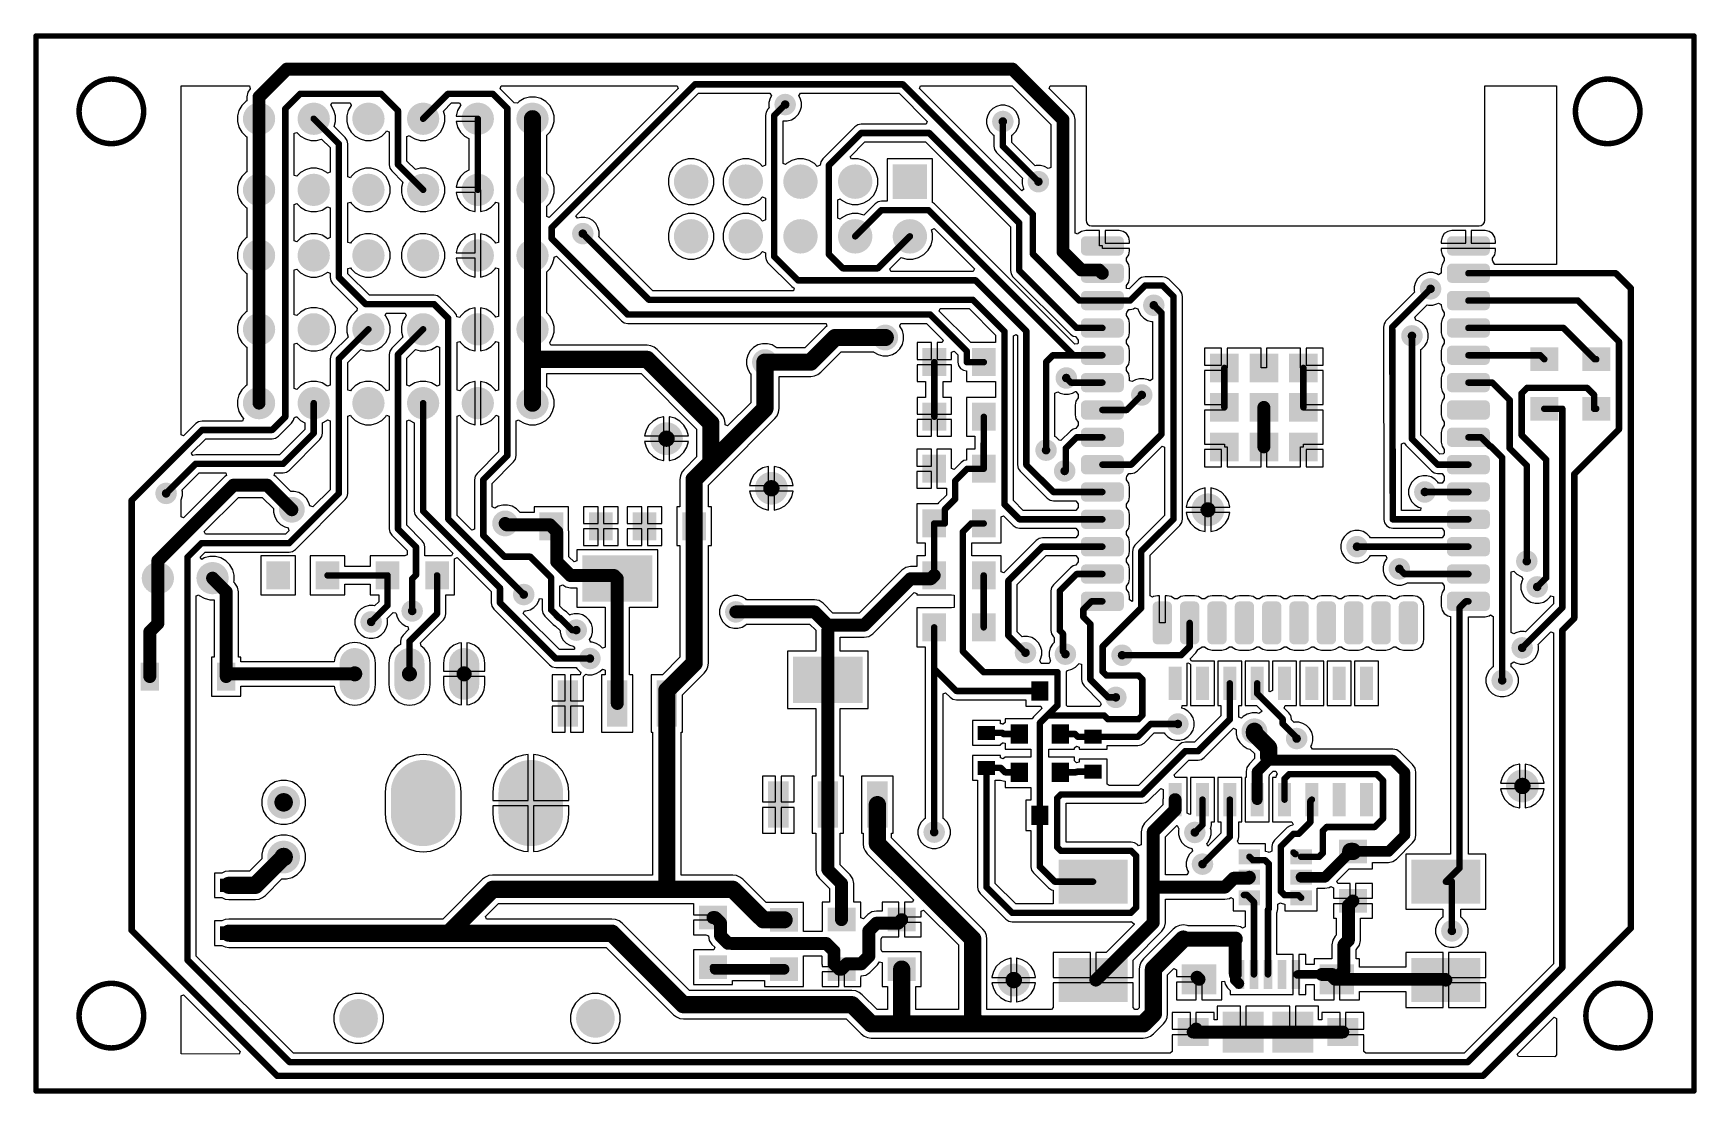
# Model space of a CAD drawing. Header units: millimetres. Extents: x 36.4 to 113.6, y 66.6 to 115.9.
import ezdxf

# ---------------------------------------------------------------- set-up
doc = ezdxf.new("R2010")
doc.units = ezdxf.units.MM
for name, color, linetype in [('Mechanical1', 6, 'Continuous'), ('PadHoleLayer', 156, 'Continuous'), ('TopLayer', 1, 'Continuous'), ('ViaHoleLayer', 16, 'Continuous')]:
    doc.layers.add(name, color=color, linetype=linetype)

# ---------------------------------------------------------------- blocks, each defined once
blk = doc.blocks.new('PLD_10_1')
at = {"layer": 'PadHoleLayer'}
h = blk.add_hatch(color=156, dxfattribs=at)
edge = h.paths.add_edge_path()
edge.add_arc((-1.27, 5.08), 0.5, 0, 360)
h = blk.add_hatch(color=156, dxfattribs=at)
edge = h.paths.add_edge_path()
edge.add_arc((1.27, 5.08), 0.5, 0, 360)
h = blk.add_hatch(color=156, dxfattribs=at)
edge = h.paths.add_edge_path()
edge.add_arc((-1.27, 2.54), 0.5, 0, 360)
h = blk.add_hatch(color=156, dxfattribs=at)
edge = h.paths.add_edge_path()
edge.add_arc((1.27, 2.54), 0.5, 0, 360)
h = blk.add_hatch(color=156, dxfattribs=at)
edge = h.paths.add_edge_path()
edge.add_arc((-1.27, 0), 0.5, 0, 360)
h = blk.add_hatch(color=156, dxfattribs=at)
edge = h.paths.add_edge_path()
edge.add_arc((1.27, 0), 0.5, 0, 360)
h = blk.add_hatch(color=156, dxfattribs=at)
edge = h.paths.add_edge_path()
edge.add_arc((-1.27, -2.54), 0.5, 0, 360)
h = blk.add_hatch(color=156, dxfattribs=at)
edge = h.paths.add_edge_path()
edge.add_arc((1.27, -2.54), 0.5, 0, 360)
h = blk.add_hatch(color=156, dxfattribs=at)
edge = h.paths.add_edge_path()
edge.add_arc((-1.27, -5.08), 0.5, 0, 360)
h = blk.add_hatch(color=156, dxfattribs=at)
edge = h.paths.add_edge_path()
edge.add_arc((1.27, -5.08), 0.5, 0, 360)
at = {"layer": 'TopLayer'}
blk.add_hatch(color=1, dxfattribs=at).paths.add_polyline_path([(-2.07, 5.88), (-0.47, 5.88), (-0.47, 4.28), (-2.07, 4.28)])
h = blk.add_hatch(color=1, dxfattribs=at)
edge = h.paths.add_edge_path()
edge.add_arc((1.27, 5.08), 0.8, 0, 360)
h = blk.add_hatch(color=1, dxfattribs=at)
edge = h.paths.add_edge_path()
edge.add_arc((-1.27, 2.54), 0.8, 0, 360)
h = blk.add_hatch(color=1, dxfattribs=at)
edge = h.paths.add_edge_path()
edge.add_arc((1.27, 2.54), 0.8, 0, 360)
h = blk.add_hatch(color=1, dxfattribs=at)
edge = h.paths.add_edge_path()
edge.add_arc((-1.27, 0), 0.8, 0, 360)
h = blk.add_hatch(color=1, dxfattribs=at)
edge = h.paths.add_edge_path()
edge.add_arc((1.27, 0), 0.8, 0, 360)
h = blk.add_hatch(color=1, dxfattribs=at)
edge = h.paths.add_edge_path()
edge.add_arc((-1.27, -2.54), 0.8, 0, 360)
h = blk.add_hatch(color=1, dxfattribs=at)
edge = h.paths.add_edge_path()
edge.add_arc((1.27, -2.54), 0.8, 0, 360)
h = blk.add_hatch(color=1, dxfattribs=at)
edge = h.paths.add_edge_path()
edge.add_arc((-1.27, -5.08), 0.8, 0, 360)
h = blk.add_hatch(color=1, dxfattribs=at)
edge = h.paths.add_edge_path()
edge.add_arc((1.27, -5.08), 0.8, 0, 360)
blk = doc.blocks.new('XT30PW_M_2')
at = {"layer": 'PadHoleLayer'}
h = blk.add_hatch(color=156, dxfattribs=at)
edge = h.paths.add_edge_path()
edge.add_arc((-5.5, 5), 0.6, 0, 360)
h = blk.add_hatch(color=156, dxfattribs=at)
edge = h.paths.add_edge_path()
edge.add_arc((5.5, 5), 0.6, 0, 360)
h = blk.add_hatch(color=156, dxfattribs=at)
edge = h.paths.add_edge_path()
edge.add_arc((-2.5, -5), 1, 0, 360)
h = blk.add_hatch(color=156, dxfattribs=at)
edge = h.paths.add_edge_path()
edge.add_arc((2.5, -5), 1, 0, 360)
at = {"layer": 'TopLayer'}
h = blk.add_hatch(color=1, dxfattribs=at)
edge = h.paths.add_edge_path()
edge.add_arc((-5.5, 5), 0.9, 0, 360)
h = blk.add_hatch(color=1, dxfattribs=at)
edge = h.paths.add_edge_path()
edge.add_arc((5.5, 5), 0.9, 0, 360)
h = blk.add_hatch(color=1, dxfattribs=at)
edge = h.paths.add_edge_path()
edge.add_arc((-2.5, -5.5), 1.5, 180, 360)
edge.add_line((-1, -5.5), (-1, -4.5))
edge.add_arc((-2.5, -4.5), 1.5, 0, 180)
edge.add_line((-4, -4.5), (-4, -5.5))
h = blk.add_hatch(color=1, dxfattribs=at)
edge = h.paths.add_edge_path()
edge.add_arc((2.5, -5.5), 1.5, 180, 360)
edge.add_line((4, -5.5), (4, -4.5))
edge.add_arc((2.5, -4.5), 1.5, 0, 180)
edge.add_line((1, -4.5), (1, -5.5))
blk = doc.blocks.new('_____USB_B_3')
at = {"layer": 'TopLayer'}
for points in [[(-2.025, 2.75), (-3.325, 2.75), (-3.325, 4.2), (-2.025, 4.2)], [(0.475, 2.4), (-0.925, 2.4), (-0.925, 4), (0.475, 4)], [(-1.725, 0.2), (-3.625, 0.2), (-3.625, 2.1), (-1.725, 2.1)], [(-0.675, 1.1), (-0.675, 1.5), (0.675, 1.5), (0.675, 1.1)], [(-0.675, 0.45), (-0.675, 0.85), (0.675, 0.85), (0.675, 0.45)], [(-0.675, -0.2), (-0.675, 0.2), (0.675, 0.2), (0.675, -0.2)], [(-1.725, -2.1), (-3.625, -2.1), (-3.625, -0.2), (-1.725, -0.2)], [(-0.675, -0.85), (-0.675, -0.45), (0.675, -0.45), (0.675, -0.85)], [(-0.675, -1.5), (-0.675, -1.1), (0.675, -1.1), (0.675, -1.5)], [(-2.025, -4.2), (-3.325, -4.2), (-3.325, -2.75), (-2.025, -2.75)], [(0.475, -4), (-0.925, -4), (-0.925, -2.4), (0.475, -2.4)]]:
    blk.add_hatch(color=1, dxfattribs=at).paths.add_polyline_path(points)
blk = doc.blocks.new('TO_92_4')
at = {"layer": 'PadHoleLayer'}
h = blk.add_hatch(color=156, dxfattribs=at)
edge = h.paths.add_edge_path()
edge.add_arc((0, 2.54), 0.35, 0, 360)
h = blk.add_hatch(color=156, dxfattribs=at)
edge = h.paths.add_edge_path()
edge.add_arc((0, 0), 0.35, 0, 360)
h = blk.add_hatch(color=156, dxfattribs=at)
edge = h.paths.add_edge_path()
edge.add_arc((0, -2.54), 0.35, 0, 360)
at = {"layer": 'TopLayer'}
h = blk.add_hatch(color=1, dxfattribs=at)
edge = h.paths.add_edge_path()
edge.add_arc((-0.5, 2.54), 0.7, 90, 270)
edge.add_line((-0.5, 1.84), (0.5, 1.84))
edge.add_arc((0.5, 2.54), 0.7, 270, 450)
edge.add_line((0.5, 3.24), (-0.5, 3.24))
h = blk.add_hatch(color=1, dxfattribs=at)
edge = h.paths.add_edge_path()
edge.add_arc((-0.5, 0), 0.7, 90, 270)
edge.add_line((-0.5, -0.7), (0.5, -0.7))
edge.add_arc((0.5, 0), 0.7, 270, 450)
edge.add_line((0.5, 0.7), (-0.5, 0.7))
h = blk.add_hatch(color=1, dxfattribs=at)
edge = h.paths.add_edge_path()
edge.add_arc((-0.5, -2.54), 0.7, 90, 270)
edge.add_line((-0.5, -3.24), (0.5, -3.24))
edge.add_arc((0.5, -2.54), 0.7, 270, 450)
edge.add_line((0.5, -1.84), (-0.5, -1.84))
blk = doc.blocks.new('SOT_223_5')
at = {"layer": 'TopLayer'}
for points in [[(-1.625, 3.975), (1.625, 3.975), (1.625, 1.825), (-1.625, 1.825)], [(-2.775, -1.825), (-1.825, -1.825), (-1.825, -3.975), (-2.775, -3.975)], [(-0.475, -1.825), (0.475, -1.825), (0.475, -3.975), (-0.475, -3.975)], [(1.825, -1.825), (2.775, -1.825), (2.775, -3.975), (1.825, -3.975)]]:
    blk.add_hatch(color=1, dxfattribs=at).paths.add_polyline_path(points)
blk = doc.blocks.new('SO_16_6')
at = {"layer": 'TopLayer'}
for points in [[(-3.525, 4.75), (-1.975, 4.75), (-1.975, 4.15), (-3.525, 4.15)], [(1.875, 4.75), (3.425, 4.75), (3.425, 4.15), (1.875, 4.15)], [(-3.525, 3.48), (-1.975, 3.48), (-1.975, 2.88), (-3.525, 2.88)], [(1.875, 3.48), (3.425, 3.48), (3.425, 2.88), (1.875, 2.88)], [(-3.525, 2.21), (-1.975, 2.21), (-1.975, 1.61), (-3.525, 1.61)], [(1.875, 2.21), (3.425, 2.21), (3.425, 1.61), (1.875, 1.61)], [(-3.525, 0.94), (-1.975, 0.94), (-1.975, 0.34), (-3.525, 0.34)], [(1.875, 0.94), (3.425, 0.94), (3.425, 0.34), (1.875, 0.34)], [(-3.525, -0.33), (-1.975, -0.33), (-1.975, -0.93), (-3.525, -0.93)], [(1.875, -0.33), (3.425, -0.33), (3.425, -0.93), (1.875, -0.93)], [(-3.525, -1.6), (-1.975, -1.6), (-1.975, -2.2), (-3.525, -2.2)], [(1.875, -1.6), (3.425, -1.6), (3.425, -2.2), (1.875, -2.2)], [(-3.525, -2.87), (-1.975, -2.87), (-1.975, -3.47), (-3.525, -3.47)], [(1.875, -2.87), (3.425, -2.87), (3.425, -3.47), (1.875, -3.47)], [(-3.525, -4.14), (-1.975, -4.14), (-1.975, -4.74), (-3.525, -4.74)], [(1.875, -4.14), (3.425, -4.14), (3.425, -4.74), (1.875, -4.74)]]:
    blk.add_hatch(color=1, dxfattribs=at).paths.add_polyline_path(points)
blk = doc.blocks.new('SOT_23_6_7')
at = {"layer": 'TopLayer'}
for points in [[(-1.25, 1.65), (-0.55, 1.65), (-0.55, 0.65), (-1.25, 0.65)], [(-0.3, 1.65), (0.4, 1.65), (0.4, 0.65), (-0.3, 0.65)], [(0.65, 1.65), (1.35, 1.65), (1.35, 0.65), (0.65, 0.65)], [(-1.25, -0.75), (-0.55, -0.75), (-0.55, -1.75), (-1.25, -1.75)], [(-0.3, -0.75), (0.4, -0.75), (0.4, -1.75), (-0.3, -1.75)], [(0.65, -0.75), (1.35, -0.75), (1.35, -1.75), (0.65, -1.75)]]:
    blk.add_hatch(color=1, dxfattribs=at).paths.add_polyline_path(points)
blk = doc.blocks.new('C0805_23')
at = {"layer": 'TopLayer'}
for points in [[(-1.7, 0.65), (-0.6, 0.65), (-0.6, -0.65), (-1.7, -0.65)], [(0.6, 0.65), (1.7, 0.65), (1.7, -0.65), (0.6, -0.65)]]:
    blk.add_hatch(color=1, dxfattribs=at).paths.add_polyline_path(points)
blk = doc.blocks.new('C0805_24')
at = {"layer": 'TopLayer'}
for points in [[(-1.7, 0.65), (-0.6, 0.65), (-0.6, -0.65), (-1.7, -0.65)], [(0.6, 0.65), (1.7, 0.65), (1.7, -0.65), (0.6, -0.65)]]:
    blk.add_hatch(color=1, dxfattribs=at).paths.add_polyline_path(points)
blk = doc.blocks.new('ESP32_WROOM_32E_25')
at = {"layer": 'TopLayer'}
h = blk.add_hatch(color=1, dxfattribs=at)
edge = h.paths.add_edge_path()
edge.add_arc((-9.275, 7.725), 0.225, 90, 180)
edge.add_line((-9.5, 7.725), (-9.5, 7.275))
edge.add_arc((-9.275, 7.275), 0.225, 180, 270)
edge.add_line((-9.275, 7.05), (-7.725, 7.05))
edge.add_arc((-7.725, 7.275), 0.225, 270, 360)
edge.add_line((-7.5, 7.275), (-7.5, 7.725))
edge.add_arc((-7.725, 7.725), 0.225, 0, 90)
edge.add_line((-7.725, 7.95), (-9.275, 7.95))
h = blk.add_hatch(color=1, dxfattribs=at)
edge = h.paths.add_edge_path()
edge.add_arc((7.725, 7.725), 0.225, 90, 180)
edge.add_line((7.5, 7.725), (7.5, 7.275))
edge.add_arc((7.725, 7.275), 0.225, 180, 270)
edge.add_line((7.725, 7.05), (9.275, 7.05))
edge.add_arc((9.275, 7.275), 0.225, 270, 360)
edge.add_line((9.5, 7.275), (9.5, 7.725))
edge.add_arc((9.275, 7.725), 0.225, 0, 90)
edge.add_line((9.275, 7.95), (7.725, 7.95))
h = blk.add_hatch(color=1, dxfattribs=at)
edge = h.paths.add_edge_path()
edge.add_arc((-9.275, 6.455), 0.225, 90, 180)
edge.add_line((-9.5, 6.455), (-9.5, 6.005))
edge.add_arc((-9.275, 6.005), 0.225, 180, 270)
edge.add_line((-9.275, 5.78), (-7.725, 5.78))
edge.add_arc((-7.725, 6.005), 0.225, 270, 360)
edge.add_line((-7.5, 6.005), (-7.5, 6.455))
edge.add_arc((-7.725, 6.455), 0.225, 0, 90)
edge.add_line((-7.725, 6.68), (-9.275, 6.68))
h = blk.add_hatch(color=1, dxfattribs=at)
edge = h.paths.add_edge_path()
edge.add_arc((7.725, 6.455), 0.225, 90, 180)
edge.add_line((7.5, 6.455), (7.5, 6.005))
edge.add_arc((7.725, 6.005), 0.225, 180, 270)
edge.add_line((7.725, 5.78), (9.275, 5.78))
edge.add_arc((9.275, 6.005), 0.225, 270, 360)
edge.add_line((9.5, 6.005), (9.5, 6.455))
edge.add_arc((9.275, 6.455), 0.225, 0, 90)
edge.add_line((9.275, 6.68), (7.725, 6.68))
h = blk.add_hatch(color=1, dxfattribs=at)
edge = h.paths.add_edge_path()
edge.add_arc((-9.275, 5.185), 0.225, 90, 180)
edge.add_line((-9.5, 5.185), (-9.5, 4.735))
edge.add_arc((-9.275, 4.735), 0.225, 180, 270)
edge.add_line((-9.275, 4.51), (-7.725, 4.51))
edge.add_arc((-7.725, 4.735), 0.225, 270, 360)
edge.add_line((-7.5, 4.735), (-7.5, 5.185))
edge.add_arc((-7.725, 5.185), 0.225, 0, 90)
edge.add_line((-7.725, 5.41), (-9.275, 5.41))
h = blk.add_hatch(color=1, dxfattribs=at)
edge = h.paths.add_edge_path()
edge.add_arc((7.725, 5.185), 0.225, 90, 180)
edge.add_line((7.5, 5.185), (7.5, 4.735))
edge.add_arc((7.725, 4.735), 0.225, 180, 270)
edge.add_line((7.725, 4.51), (9.275, 4.51))
edge.add_arc((9.275, 4.735), 0.225, 270, 360)
edge.add_line((9.5, 4.735), (9.5, 5.185))
edge.add_arc((9.275, 5.185), 0.225, 0, 90)
edge.add_line((9.275, 5.41), (7.725, 5.41))
h = blk.add_hatch(color=1, dxfattribs=at)
edge = h.paths.add_edge_path()
edge.add_arc((-9.275, 3.915), 0.225, 90, 180)
edge.add_line((-9.5, 3.915), (-9.5, 3.465))
edge.add_arc((-9.275, 3.465), 0.225, 180, 270)
edge.add_line((-9.275, 3.24), (-7.725, 3.24))
edge.add_arc((-7.725, 3.465), 0.225, 270, 360)
edge.add_line((-7.5, 3.465), (-7.5, 3.915))
edge.add_arc((-7.725, 3.915), 0.225, 0, 90)
edge.add_line((-7.725, 4.14), (-9.275, 4.14))
h = blk.add_hatch(color=1, dxfattribs=at)
edge = h.paths.add_edge_path()
edge.add_arc((7.725, 3.915), 0.225, 90, 180)
edge.add_line((7.5, 3.915), (7.5, 3.465))
edge.add_arc((7.725, 3.465), 0.225, 180, 270)
edge.add_line((7.725, 3.24), (9.275, 3.24))
edge.add_arc((9.275, 3.465), 0.225, 270, 360)
edge.add_line((9.5, 3.465), (9.5, 3.915))
edge.add_arc((9.275, 3.915), 0.225, 0, 90)
edge.add_line((9.275, 4.14), (7.725, 4.14))
h = blk.add_hatch(color=1, dxfattribs=at)
edge = h.paths.add_edge_path()
edge.add_arc((-7.725, 2.195), 0.225, 270, 360)
edge.add_line((-7.5, 2.195), (-7.5, 2.645))
edge.add_arc((-7.725, 2.645), 0.225, 0, 90)
edge.add_line((-7.725, 2.87), (-9.275, 2.87))
edge.add_arc((-9.275, 2.645), 0.225, 90, 180)
edge.add_line((-9.5, 2.645), (-9.5, 2.195))
edge.add_arc((-9.275, 2.195), 0.225, 180, 270)
edge.add_line((-9.275, 1.97), (-7.725, 1.97))
for points in [[(-2.17, 1.17), (-3.5, 1.17), (-3.5, 2.5), (-2.17, 2.5)], [(-1.665, 1.17), (-1.665, 2.5), (-0.335, 2.5), (-0.335, 1.17)], [(0.17, 1.17), (0.17, 2.5), (1.5, 2.5), (1.5, 1.17)], [(-2.17, -0.665), (-3.5, -0.665), (-3.5, 0.665), (-2.17, 0.665)], [(-1.665, 0.665), (-0.335, 0.665), (-0.335, -0.665), (-1.665, -0.665)], [(0.17, 0.665), (1.5, 0.665), (1.5, -0.665), (0.17, -0.665)], [(-2.17, -1.17), (-2.17, -2.5), (-3.5, -2.5), (-3.5, -1.17)], [(-0.335, -1.17), (-0.335, -2.5), (-1.665, -2.5), (-1.665, -1.17)], [(0.17, -1.17), (1.5, -1.17), (1.5, -2.5), (0.17, -2.5)]]:
    blk.add_hatch(color=1, dxfattribs=at).paths.add_polyline_path(points)
h = blk.add_hatch(color=1, dxfattribs=at)
edge = h.paths.add_edge_path()
edge.add_arc((7.725, 2.645), 0.225, 90, 180)
edge.add_line((7.5, 2.645), (7.5, 2.195))
edge.add_arc((7.725, 2.195), 0.225, 180, 270)
edge.add_line((7.725, 1.97), (9.275, 1.97))
edge.add_arc((9.275, 2.195), 0.225, 270, 360)
edge.add_line((9.5, 2.195), (9.5, 2.645))
edge.add_arc((9.275, 2.645), 0.225, 0, 90)
edge.add_line((9.275, 2.87), (7.725, 2.87))
h = blk.add_hatch(color=1, dxfattribs=at)
edge = h.paths.add_edge_path()
edge.add_arc((-7.725, 0.925), 0.225, 270, 360)
edge.add_line((-7.5, 0.925), (-7.5, 1.375))
edge.add_arc((-7.725, 1.375), 0.225, 0, 90)
edge.add_line((-7.725, 1.6), (-9.275, 1.6))
edge.add_arc((-9.275, 1.375), 0.225, 90, 180)
edge.add_line((-9.5, 1.375), (-9.5, 0.925))
edge.add_arc((-9.275, 0.925), 0.225, 180, 270)
edge.add_line((-9.275, 0.7), (-7.725, 0.7))
h = blk.add_hatch(color=1, dxfattribs=at)
edge = h.paths.add_edge_path()
edge.add_arc((9.275, 0.925), 0.225, 270, 360)
edge.add_line((9.5, 0.925), (9.5, 1.375))
edge.add_arc((9.275, 1.375), 0.225, 0, 90)
edge.add_line((9.275, 1.6), (7.725, 1.6))
edge.add_arc((7.725, 1.375), 0.225, 90, 180)
edge.add_line((7.5, 1.375), (7.5, 0.925))
edge.add_arc((7.725, 0.925), 0.225, 180, 270)
edge.add_line((7.725, 0.7), (9.275, 0.7))
h = blk.add_hatch(color=1, dxfattribs=at)
edge = h.paths.add_edge_path()
edge.add_arc((-9.275, 0.105), 0.225, 90, 180)
edge.add_line((-9.5, 0.105), (-9.5, -0.345))
edge.add_arc((-9.275, -0.345), 0.225, 180, 270)
edge.add_line((-9.275, -0.57), (-7.725, -0.57))
edge.add_arc((-7.725, -0.345), 0.225, 270, 360)
edge.add_line((-7.5, -0.345), (-7.5, 0.105))
edge.add_arc((-7.725, 0.105), 0.225, 0, 90)
edge.add_line((-7.725, 0.33), (-9.275, 0.33))
h = blk.add_hatch(color=1, dxfattribs=at)
edge = h.paths.add_edge_path()
edge.add_arc((9.275, -0.345), 0.225, 270, 360)
edge.add_line((9.5, -0.345), (9.5, 0.105))
edge.add_arc((9.275, 0.105), 0.225, 0, 90)
edge.add_line((9.275, 0.33), (7.725, 0.33))
edge.add_arc((7.725, 0.105), 0.225, 90, 180)
edge.add_line((7.5, 0.105), (7.5, -0.345))
edge.add_arc((7.725, -0.345), 0.225, 180, 270)
edge.add_line((7.725, -0.57), (9.275, -0.57))
h = blk.add_hatch(color=1, dxfattribs=at)
edge = h.paths.add_edge_path()
edge.add_arc((-9.275, -1.165), 0.225, 90, 180)
edge.add_line((-9.5, -1.165), (-9.5, -1.615))
edge.add_arc((-9.275, -1.615), 0.225, 180, 270)
edge.add_line((-9.275, -1.84), (-7.725, -1.84))
edge.add_arc((-7.725, -1.615), 0.225, 270, 360)
edge.add_line((-7.5, -1.615), (-7.5, -1.165))
edge.add_arc((-7.725, -1.165), 0.225, 0, 90)
edge.add_line((-7.725, -0.94), (-9.275, -0.94))
h = blk.add_hatch(color=1, dxfattribs=at)
edge = h.paths.add_edge_path()
edge.add_arc((7.725, -1.165), 0.225, 90, 180)
edge.add_line((7.5, -1.165), (7.5, -1.615))
edge.add_arc((7.725, -1.615), 0.225, 180, 270)
edge.add_line((7.725, -1.84), (9.275, -1.84))
edge.add_arc((9.275, -1.615), 0.225, 270, 360)
edge.add_line((9.5, -1.615), (9.5, -1.165))
edge.add_arc((9.275, -1.165), 0.225, 0, 90)
edge.add_line((9.275, -0.94), (7.725, -0.94))
h = blk.add_hatch(color=1, dxfattribs=at)
edge = h.paths.add_edge_path()
edge.add_arc((-9.275, -2.435), 0.225, 90, 180)
edge.add_line((-9.5, -2.435), (-9.5, -2.885))
edge.add_arc((-9.275, -2.885), 0.225, 180, 270)
edge.add_line((-9.275, -3.11), (-7.725, -3.11))
edge.add_arc((-7.725, -2.885), 0.225, 270, 360)
edge.add_line((-7.5, -2.885), (-7.5, -2.435))
edge.add_arc((-7.725, -2.435), 0.225, 0, 90)
edge.add_line((-7.725, -2.21), (-9.275, -2.21))
h = blk.add_hatch(color=1, dxfattribs=at)
edge = h.paths.add_edge_path()
edge.add_arc((7.725, -2.435), 0.225, 90, 180)
edge.add_line((7.5, -2.435), (7.5, -2.885))
edge.add_arc((7.725, -2.885), 0.225, 180, 270)
edge.add_line((7.725, -3.11), (9.275, -3.11))
edge.add_arc((9.275, -2.885), 0.225, 270, 360)
edge.add_line((9.5, -2.885), (9.5, -2.435))
edge.add_arc((9.275, -2.435), 0.225, 0, 90)
edge.add_line((9.275, -2.21), (7.725, -2.21))
h = blk.add_hatch(color=1, dxfattribs=at)
edge = h.paths.add_edge_path()
edge.add_arc((-9.275, -3.705), 0.225, 90, 180)
edge.add_line((-9.5, -3.705), (-9.5, -4.155))
edge.add_arc((-9.275, -4.155), 0.225, 180, 270)
edge.add_line((-9.275, -4.38), (-7.725, -4.38))
edge.add_arc((-7.725, -4.155), 0.225, 270, 360)
edge.add_line((-7.5, -4.155), (-7.5, -3.705))
edge.add_arc((-7.725, -3.705), 0.225, 0, 90)
edge.add_line((-7.725, -3.48), (-9.275, -3.48))
h = blk.add_hatch(color=1, dxfattribs=at)
edge = h.paths.add_edge_path()
edge.add_arc((7.725, -3.705), 0.225, 90, 180)
edge.add_line((7.5, -3.705), (7.5, -4.155))
edge.add_arc((7.725, -4.155), 0.225, 180, 270)
edge.add_line((7.725, -4.38), (9.275, -4.38))
edge.add_arc((9.275, -4.155), 0.225, 270, 360)
edge.add_line((9.5, -4.155), (9.5, -3.705))
edge.add_arc((9.275, -3.705), 0.225, 0, 90)
edge.add_line((9.275, -3.48), (7.725, -3.48))
h = blk.add_hatch(color=1, dxfattribs=at)
edge = h.paths.add_edge_path()
edge.add_arc((-9.275, -4.975), 0.225, 90, 180)
edge.add_line((-9.5, -4.975), (-9.5, -5.425))
edge.add_arc((-9.275, -5.425), 0.225, 180, 270)
edge.add_line((-9.275, -5.65), (-7.725, -5.65))
edge.add_arc((-7.725, -5.425), 0.225, 270, 360)
edge.add_line((-7.5, -5.425), (-7.5, -4.975))
edge.add_arc((-7.725, -4.975), 0.225, 0, 90)
edge.add_line((-7.725, -4.75), (-9.275, -4.75))
h = blk.add_hatch(color=1, dxfattribs=at)
edge = h.paths.add_edge_path()
edge.add_arc((7.725, -4.975), 0.225, 90, 180)
edge.add_line((7.5, -4.975), (7.5, -5.425))
edge.add_arc((7.725, -5.425), 0.225, 180, 270)
edge.add_line((7.725, -5.65), (9.275, -5.65))
edge.add_arc((9.275, -5.425), 0.225, 270, 360)
edge.add_line((9.5, -5.425), (9.5, -4.975))
edge.add_arc((9.275, -4.975), 0.225, 0, 90)
edge.add_line((9.275, -4.75), (7.725, -4.75))
h = blk.add_hatch(color=1, dxfattribs=at)
edge = h.paths.add_edge_path()
edge.add_arc((-7.725, -6.695), 0.225, 270, 360)
edge.add_line((-7.5, -6.695), (-7.5, -6.245))
edge.add_arc((-7.725, -6.245), 0.225, 0, 90)
edge.add_line((-7.725, -6.02), (-9.275, -6.02))
edge.add_arc((-9.275, -6.245), 0.225, 90, 180)
edge.add_line((-9.5, -6.245), (-9.5, -6.695))
edge.add_arc((-9.275, -6.695), 0.225, 180, 270)
edge.add_line((-9.275, -6.92), (-7.725, -6.92))
h = blk.add_hatch(color=1, dxfattribs=at)
edge = h.paths.add_edge_path()
edge.add_arc((7.725, -6.245), 0.225, 90, 180)
edge.add_line((7.5, -6.245), (7.5, -6.695))
edge.add_arc((7.725, -6.695), 0.225, 180, 270)
edge.add_line((7.725, -6.92), (9.275, -6.92))
edge.add_arc((9.275, -6.695), 0.225, 270, 360)
edge.add_line((9.5, -6.695), (9.5, -6.245))
edge.add_arc((9.275, -6.245), 0.225, 0, 90)
edge.add_line((9.275, -6.02), (7.725, -6.02))
h = blk.add_hatch(color=1, dxfattribs=at)
edge = h.paths.add_edge_path()
edge.add_arc((-7.725, -7.965), 0.225, 270, 360)
edge.add_line((-7.5, -7.965), (-7.5, -7.515))
edge.add_arc((-7.725, -7.515), 0.225, 0, 90)
edge.add_line((-7.725, -7.29), (-9.275, -7.29))
edge.add_arc((-9.275, -7.515), 0.225, 90, 180)
edge.add_line((-9.5, -7.515), (-9.5, -7.965))
edge.add_arc((-9.275, -7.965), 0.225, 180, 270)
edge.add_line((-9.275, -8.19), (-7.725, -8.19))
h = blk.add_hatch(color=1, dxfattribs=at)
edge = h.paths.add_edge_path()
edge.add_arc((9.275, -7.965), 0.225, 270, 360)
edge.add_line((9.5, -7.965), (9.5, -7.515))
edge.add_arc((9.275, -7.515), 0.225, 0, 90)
edge.add_line((9.275, -7.29), (7.725, -7.29))
edge.add_arc((7.725, -7.515), 0.225, 90, 180)
edge.add_line((7.5, -7.515), (7.5, -7.965))
edge.add_arc((7.725, -7.965), 0.225, 180, 270)
edge.add_line((7.725, -8.19), (9.275, -8.19))
h = blk.add_hatch(color=1, dxfattribs=at)
edge = h.paths.add_edge_path()
edge.add_arc((-7.725, -9.235), 0.225, 270, 360)
edge.add_line((-7.5, -9.235), (-7.5, -8.785))
edge.add_arc((-7.725, -8.785), 0.225, 0, 90)
edge.add_line((-7.725, -8.56), (-9.275, -8.56))
edge.add_arc((-9.275, -8.785), 0.225, 90, 180)
edge.add_line((-9.5, -8.785), (-9.5, -9.235))
edge.add_arc((-9.275, -9.235), 0.225, 180, 270)
edge.add_line((-9.275, -9.46), (-7.725, -9.46))
h = blk.add_hatch(color=1, dxfattribs=at)
edge = h.paths.add_edge_path()
edge.add_arc((-5.94, -10.785), 0.225, 180, 270)
edge.add_line((-5.94, -11.01), (-5.49, -11.01))
edge.add_arc((-5.49, -10.785), 0.225, 270, 360)
edge.add_line((-5.265, -10.785), (-5.265, -9.235))
edge.add_arc((-5.49, -9.235), 0.225, 0, 90)
edge.add_line((-5.49, -9.01), (-5.94, -9.01))
edge.add_arc((-5.94, -9.235), 0.225, 90, 180)
edge.add_line((-6.165, -9.235), (-6.165, -10.785))
h = blk.add_hatch(color=1, dxfattribs=at)
edge = h.paths.add_edge_path()
edge.add_arc((-4.67, -10.785), 0.225, 180, 270)
edge.add_line((-4.67, -11.01), (-4.22, -11.01))
edge.add_arc((-4.22, -10.785), 0.225, 270, 360)
edge.add_line((-3.995, -10.785), (-3.995, -9.235))
edge.add_arc((-4.22, -9.235), 0.225, 0, 90)
edge.add_line((-4.22, -9.01), (-4.67, -9.01))
edge.add_arc((-4.67, -9.235), 0.225, 90, 180)
edge.add_line((-4.895, -9.235), (-4.895, -10.785))
h = blk.add_hatch(color=1, dxfattribs=at)
edge = h.paths.add_edge_path()
edge.add_arc((-3.4, -10.785), 0.225, 180, 270)
edge.add_line((-3.4, -11.01), (-2.95, -11.01))
edge.add_arc((-2.95, -10.785), 0.225, 270, 360)
edge.add_line((-2.725, -10.785), (-2.725, -9.235))
edge.add_arc((-2.95, -9.235), 0.225, 0, 90)
edge.add_line((-2.95, -9.01), (-3.4, -9.01))
edge.add_arc((-3.4, -9.235), 0.225, 90, 180)
edge.add_line((-3.625, -9.235), (-3.625, -10.785))
h = blk.add_hatch(color=1, dxfattribs=at)
edge = h.paths.add_edge_path()
edge.add_arc((-1.68, -9.235), 0.225, 0, 90)
edge.add_line((-1.68, -9.01), (-2.13, -9.01))
edge.add_arc((-2.13, -9.235), 0.225, 90, 180)
edge.add_line((-2.355, -9.235), (-2.355, -10.785))
edge.add_arc((-2.13, -10.785), 0.225, 180, 270)
edge.add_line((-2.13, -11.01), (-1.68, -11.01))
edge.add_arc((-1.68, -10.785), 0.225, 270, 360)
edge.add_line((-1.455, -10.785), (-1.455, -9.235))
h = blk.add_hatch(color=1, dxfattribs=at)
edge = h.paths.add_edge_path()
edge.add_arc((-0.41, -9.235), 0.225, 0, 90)
edge.add_line((-0.41, -9.01), (-0.86, -9.01))
edge.add_arc((-0.86, -9.235), 0.225, 90, 180)
edge.add_line((-1.085, -9.235), (-1.085, -10.785))
edge.add_arc((-0.86, -10.785), 0.225, 180, 270)
edge.add_line((-0.86, -11.01), (-0.41, -11.01))
edge.add_arc((-0.41, -10.785), 0.225, 270, 360)
edge.add_line((-0.185, -10.785), (-0.185, -9.235))
h = blk.add_hatch(color=1, dxfattribs=at)
edge = h.paths.add_edge_path()
edge.add_arc((0.86, -9.235), 0.225, 0, 90)
edge.add_line((0.86, -9.01), (0.41, -9.01))
edge.add_arc((0.41, -9.235), 0.225, 90, 180)
edge.add_line((0.185, -9.235), (0.185, -10.785))
edge.add_arc((0.41, -10.785), 0.225, 180, 270)
edge.add_line((0.41, -11.01), (0.86, -11.01))
edge.add_arc((0.86, -10.785), 0.225, 270, 360)
edge.add_line((1.085, -10.785), (1.085, -9.235))
h = blk.add_hatch(color=1, dxfattribs=at)
edge = h.paths.add_edge_path()
edge.add_arc((2.13, -9.235), 0.225, 0, 90)
edge.add_line((2.13, -9.01), (1.68, -9.01))
edge.add_arc((1.68, -9.235), 0.225, 90, 180)
edge.add_line((1.455, -9.235), (1.455, -10.785))
edge.add_arc((1.68, -10.785), 0.225, 180, 270)
edge.add_line((1.68, -11.01), (2.13, -11.01))
edge.add_arc((2.13, -10.785), 0.225, 270, 360)
edge.add_line((2.355, -10.785), (2.355, -9.235))
h = blk.add_hatch(color=1, dxfattribs=at)
edge = h.paths.add_edge_path()
edge.add_arc((3.4, -9.235), 0.225, 0, 90)
edge.add_line((3.4, -9.01), (2.95, -9.01))
edge.add_arc((2.95, -9.235), 0.225, 90, 180)
edge.add_line((2.725, -9.235), (2.725, -10.785))
edge.add_arc((2.95, -10.785), 0.225, 180, 270)
edge.add_line((2.95, -11.01), (3.4, -11.01))
edge.add_arc((3.4, -10.785), 0.225, 270, 360)
edge.add_line((3.625, -10.785), (3.625, -9.235))
h = blk.add_hatch(color=1, dxfattribs=at)
edge = h.paths.add_edge_path()
edge.add_arc((4.67, -9.235), 0.225, 0, 90)
edge.add_line((4.67, -9.01), (4.22, -9.01))
edge.add_arc((4.22, -9.235), 0.225, 90, 180)
edge.add_line((3.995, -9.235), (3.995, -10.785))
edge.add_arc((4.22, -10.785), 0.225, 180, 270)
edge.add_line((4.22, -11.01), (4.67, -11.01))
edge.add_arc((4.67, -10.785), 0.225, 270, 360)
edge.add_line((4.895, -10.785), (4.895, -9.235))
h = blk.add_hatch(color=1, dxfattribs=at)
edge = h.paths.add_edge_path()
edge.add_arc((5.94, -9.235), 0.225, 0, 90)
edge.add_line((5.94, -9.01), (5.49, -9.01))
edge.add_arc((5.49, -9.235), 0.225, 90, 180)
edge.add_line((5.265, -9.235), (5.265, -10.785))
edge.add_arc((5.49, -10.785), 0.225, 180, 270)
edge.add_line((5.49, -11.01), (5.94, -11.01))
edge.add_arc((5.94, -10.785), 0.225, 270, 360)
edge.add_line((6.165, -10.785), (6.165, -9.235))
h = blk.add_hatch(color=1, dxfattribs=at)
edge = h.paths.add_edge_path()
edge.add_arc((9.275, -9.235), 0.225, 270, 360)
edge.add_line((9.5, -9.235), (9.5, -8.785))
edge.add_arc((9.275, -8.785), 0.225, 0, 90)
edge.add_line((9.275, -8.56), (7.725, -8.56))
edge.add_arc((7.725, -8.785), 0.225, 90, 180)
edge.add_line((7.5, -8.785), (7.5, -9.235))
edge.add_arc((7.725, -9.235), 0.225, 180, 270)
edge.add_line((7.725, -9.46), (9.275, -9.46))
blk = doc.blocks.new('D0805_26')
at = {"layer": 'TopLayer'}
for points in [[(-1.725, 0.65), (-0.625, 0.65), (-0.625, -0.65), (-1.725, -0.65)], [(0.575, 0.65), (1.675, 0.65), (1.675, -0.65), (0.575, -0.65)]]:
    blk.add_hatch(color=1, dxfattribs=at).paths.add_polyline_path(points)
blk = doc.blocks.new('R0805_27')
at = {"layer": 'TopLayer'}
for points in [[(-1.7, 0.65), (-0.6, 0.65), (-0.6, -0.65), (-1.7, -0.65)], [(0.6, 0.65), (1.7, 0.65), (1.7, -0.65), (0.6, -0.65)]]:
    blk.add_hatch(color=1, dxfattribs=at).paths.add_polyline_path(points)
blk = doc.blocks.new('PLS_6_28')
at = {"layer": 'PadHoleLayer'}
h = blk.add_hatch(color=156, dxfattribs=at)
edge = h.paths.add_edge_path()
edge.add_arc((-6.35, 0), 0.5, 0, 360)
h = blk.add_hatch(color=156, dxfattribs=at)
edge = h.paths.add_edge_path()
edge.add_arc((-3.81, 0), 0.5, 0, 360)
h = blk.add_hatch(color=156, dxfattribs=at)
edge = h.paths.add_edge_path()
edge.add_arc((-1.27, 0), 0.5, 0, 360)
h = blk.add_hatch(color=156, dxfattribs=at)
edge = h.paths.add_edge_path()
edge.add_arc((1.27, 0), 0.5, 0, 360)
h = blk.add_hatch(color=156, dxfattribs=at)
edge = h.paths.add_edge_path()
edge.add_arc((3.81, 0), 0.5, 0, 360)
h = blk.add_hatch(color=156, dxfattribs=at)
edge = h.paths.add_edge_path()
edge.add_arc((6.35, 0), 0.5, 0, 360)
at = {"layer": 'TopLayer'}
h = blk.add_hatch(color=1, dxfattribs=at)
edge = h.paths.add_edge_path()
edge.add_arc((-6.35, 0), 0.75, 0, 360)
h = blk.add_hatch(color=1, dxfattribs=at)
edge = h.paths.add_edge_path()
edge.add_arc((-3.81, 0), 0.75, 0, 360)
h = blk.add_hatch(color=1, dxfattribs=at)
edge = h.paths.add_edge_path()
edge.add_arc((-1.27, 0), 0.75, 0, 360)
h = blk.add_hatch(color=1, dxfattribs=at)
edge = h.paths.add_edge_path()
edge.add_arc((1.27, 0), 0.75, 0, 360)
h = blk.add_hatch(color=1, dxfattribs=at)
edge = h.paths.add_edge_path()
edge.add_arc((3.81, 0), 0.75, 0, 360)
h = blk.add_hatch(color=1, dxfattribs=at)
edge = h.paths.add_edge_path()
edge.add_arc((6.35, 0), 0.75, 0, 360)
blk = doc.blocks.new('PLS_6_29')
at = {"layer": 'PadHoleLayer'}
h = blk.add_hatch(color=156, dxfattribs=at)
edge = h.paths.add_edge_path()
edge.add_arc((-6.35, 0), 0.5, 0, 360)
h = blk.add_hatch(color=156, dxfattribs=at)
edge = h.paths.add_edge_path()
edge.add_arc((-3.81, 0), 0.5, 0, 360)
h = blk.add_hatch(color=156, dxfattribs=at)
edge = h.paths.add_edge_path()
edge.add_arc((-1.27, 0), 0.5, 0, 360)
h = blk.add_hatch(color=156, dxfattribs=at)
edge = h.paths.add_edge_path()
edge.add_arc((1.27, 0), 0.5, 0, 360)
h = blk.add_hatch(color=156, dxfattribs=at)
edge = h.paths.add_edge_path()
edge.add_arc((3.81, 0), 0.5, 0, 360)
h = blk.add_hatch(color=156, dxfattribs=at)
edge = h.paths.add_edge_path()
edge.add_arc((6.35, 0), 0.5, 0, 360)
at = {"layer": 'TopLayer'}
h = blk.add_hatch(color=1, dxfattribs=at)
edge = h.paths.add_edge_path()
edge.add_arc((-6.35, 0), 0.75, 0, 360)
h = blk.add_hatch(color=1, dxfattribs=at)
edge = h.paths.add_edge_path()
edge.add_arc((-3.81, 0), 0.75, 0, 360)
h = blk.add_hatch(color=1, dxfattribs=at)
edge = h.paths.add_edge_path()
edge.add_arc((-1.27, 0), 0.75, 0, 360)
h = blk.add_hatch(color=1, dxfattribs=at)
edge = h.paths.add_edge_path()
edge.add_arc((1.27, 0), 0.75, 0, 360)
h = blk.add_hatch(color=1, dxfattribs=at)
edge = h.paths.add_edge_path()
edge.add_arc((3.81, 0), 0.75, 0, 360)
h = blk.add_hatch(color=1, dxfattribs=at)
edge = h.paths.add_edge_path()
edge.add_arc((6.35, 0), 0.75, 0, 360)
blk = doc.blocks.new('PLS_6_30')
at = {"layer": 'PadHoleLayer'}
h = blk.add_hatch(color=156, dxfattribs=at)
edge = h.paths.add_edge_path()
edge.add_arc((-6.35, 0), 0.5, 0, 360)
h = blk.add_hatch(color=156, dxfattribs=at)
edge = h.paths.add_edge_path()
edge.add_arc((-3.81, 0), 0.5, 0, 360)
h = blk.add_hatch(color=156, dxfattribs=at)
edge = h.paths.add_edge_path()
edge.add_arc((-1.27, 0), 0.5, 0, 360)
h = blk.add_hatch(color=156, dxfattribs=at)
edge = h.paths.add_edge_path()
edge.add_arc((1.27, 0), 0.5, 0, 360)
h = blk.add_hatch(color=156, dxfattribs=at)
edge = h.paths.add_edge_path()
edge.add_arc((3.81, 0), 0.5, 0, 360)
h = blk.add_hatch(color=156, dxfattribs=at)
edge = h.paths.add_edge_path()
edge.add_arc((6.35, 0), 0.5, 0, 360)
at = {"layer": 'TopLayer'}
h = blk.add_hatch(color=1, dxfattribs=at)
edge = h.paths.add_edge_path()
edge.add_arc((-6.35, 0), 0.75, 0, 360)
h = blk.add_hatch(color=1, dxfattribs=at)
edge = h.paths.add_edge_path()
edge.add_arc((-3.81, 0), 0.75, 0, 360)
h = blk.add_hatch(color=1, dxfattribs=at)
edge = h.paths.add_edge_path()
edge.add_arc((-1.27, 0), 0.75, 0, 360)
h = blk.add_hatch(color=1, dxfattribs=at)
edge = h.paths.add_edge_path()
edge.add_arc((1.27, 0), 0.75, 0, 360)
h = blk.add_hatch(color=1, dxfattribs=at)
edge = h.paths.add_edge_path()
edge.add_arc((3.81, 0), 0.75, 0, 360)
h = blk.add_hatch(color=1, dxfattribs=at)
edge = h.paths.add_edge_path()
edge.add_arc((6.35, 0), 0.75, 0, 360)
blk = doc.blocks.new('PLS_2_31')
at = {"layer": 'PadHoleLayer'}
h = blk.add_hatch(color=156, dxfattribs=at)
edge = h.paths.add_edge_path()
edge.add_arc((-1.27, 0), 0.5, 0, 360)
h = blk.add_hatch(color=156, dxfattribs=at)
edge = h.paths.add_edge_path()
edge.add_arc((1.27, 0), 0.5, 0, 360)
at = {"layer": 'TopLayer'}
h = blk.add_hatch(color=1, dxfattribs=at)
edge = h.paths.add_edge_path()
edge.add_arc((-1.27, 0), 0.75, 0, 360)
h = blk.add_hatch(color=1, dxfattribs=at)
edge = h.paths.add_edge_path()
edge.add_arc((1.27, 0), 0.75, 0, 360)
blk = doc.blocks.new('PLS_6_32')
at = {"layer": 'PadHoleLayer'}
h = blk.add_hatch(color=156, dxfattribs=at)
edge = h.paths.add_edge_path()
edge.add_arc((-6.35, 0), 0.5, 0, 360)
h = blk.add_hatch(color=156, dxfattribs=at)
edge = h.paths.add_edge_path()
edge.add_arc((-3.81, 0), 0.5, 0, 360)
h = blk.add_hatch(color=156, dxfattribs=at)
edge = h.paths.add_edge_path()
edge.add_arc((-1.27, 0), 0.5, 0, 360)
h = blk.add_hatch(color=156, dxfattribs=at)
edge = h.paths.add_edge_path()
edge.add_arc((1.27, 0), 0.5, 0, 360)
h = blk.add_hatch(color=156, dxfattribs=at)
edge = h.paths.add_edge_path()
edge.add_arc((3.81, 0), 0.5, 0, 360)
h = blk.add_hatch(color=156, dxfattribs=at)
edge = h.paths.add_edge_path()
edge.add_arc((6.35, 0), 0.5, 0, 360)
at = {"layer": 'TopLayer'}
h = blk.add_hatch(color=1, dxfattribs=at)
edge = h.paths.add_edge_path()
edge.add_arc((-6.35, 0), 0.75, 0, 360)
h = blk.add_hatch(color=1, dxfattribs=at)
edge = h.paths.add_edge_path()
edge.add_arc((-3.81, 0), 0.75, 0, 360)
h = blk.add_hatch(color=1, dxfattribs=at)
edge = h.paths.add_edge_path()
edge.add_arc((-1.27, 0), 0.75, 0, 360)
h = blk.add_hatch(color=1, dxfattribs=at)
edge = h.paths.add_edge_path()
edge.add_arc((1.27, 0), 0.75, 0, 360)
h = blk.add_hatch(color=1, dxfattribs=at)
edge = h.paths.add_edge_path()
edge.add_arc((3.81, 0), 0.75, 0, 360)
h = blk.add_hatch(color=1, dxfattribs=at)
edge = h.paths.add_edge_path()
edge.add_arc((6.35, 0), 0.75, 0, 360)
blk = doc.blocks.new('PLS_6_33')
at = {"layer": 'PadHoleLayer'}
h = blk.add_hatch(color=156, dxfattribs=at)
edge = h.paths.add_edge_path()
edge.add_arc((-6.35, 0), 0.5, 0, 360)
h = blk.add_hatch(color=156, dxfattribs=at)
edge = h.paths.add_edge_path()
edge.add_arc((-3.81, 0), 0.5, 0, 360)
h = blk.add_hatch(color=156, dxfattribs=at)
edge = h.paths.add_edge_path()
edge.add_arc((-1.27, 0), 0.5, 0, 360)
h = blk.add_hatch(color=156, dxfattribs=at)
edge = h.paths.add_edge_path()
edge.add_arc((1.27, 0), 0.5, 0, 360)
h = blk.add_hatch(color=156, dxfattribs=at)
edge = h.paths.add_edge_path()
edge.add_arc((3.81, 0), 0.5, 0, 360)
h = blk.add_hatch(color=156, dxfattribs=at)
edge = h.paths.add_edge_path()
edge.add_arc((6.35, 0), 0.5, 0, 360)
at = {"layer": 'TopLayer'}
h = blk.add_hatch(color=1, dxfattribs=at)
edge = h.paths.add_edge_path()
edge.add_arc((-6.35, 0), 0.75, 0, 360)
h = blk.add_hatch(color=1, dxfattribs=at)
edge = h.paths.add_edge_path()
edge.add_arc((-3.81, 0), 0.75, 0, 360)
h = blk.add_hatch(color=1, dxfattribs=at)
edge = h.paths.add_edge_path()
edge.add_arc((-1.27, 0), 0.75, 0, 360)
h = blk.add_hatch(color=1, dxfattribs=at)
edge = h.paths.add_edge_path()
edge.add_arc((1.27, 0), 0.75, 0, 360)
h = blk.add_hatch(color=1, dxfattribs=at)
edge = h.paths.add_edge_path()
edge.add_arc((3.81, 0), 0.75, 0, 360)
h = blk.add_hatch(color=1, dxfattribs=at)
edge = h.paths.add_edge_path()
edge.add_arc((6.35, 0), 0.75, 0, 360)
blk = doc.blocks.new('SOT_23_3_34')
at = {"layer": 'TopLayer'}
for points in [[(0.4, 0.45), (0.4, -0.45), (-0.4, -0.45), (-0.4, 0.45)], [(-0.55, -1.55), (-0.55, -2.45), (-1.35, -2.45), (-1.35, -1.55)], [(1.35, -1.55), (1.35, -2.45), (0.55, -2.45), (0.55, -1.55)]]:
    blk.add_hatch(color=1, dxfattribs=at).paths.add_polyline_path(points)
blk = doc.blocks.new('SOT_23_3_35')
at = {"layer": 'TopLayer'}
for points in [[(0.4, 0.45), (0.4, -0.45), (-0.4, -0.45), (-0.4, 0.45)], [(-0.55, -1.55), (-0.55, -2.45), (-1.35, -2.45), (-1.35, -1.55)], [(1.35, -1.55), (1.35, -2.45), (0.55, -2.45), (0.55, -1.55)]]:
    blk.add_hatch(color=1, dxfattribs=at).paths.add_polyline_path(points)
blk = doc.blocks.new('SOD_323_36')
at = {"layer": 'TopLayer'}
for points in [[(-1.415, 0.415), (-0.785, 0.415), (-0.785, -0.415), (-1.415, -0.415)], [(0.81, 0.415), (1.44, 0.415), (1.44, -0.415), (0.81, -0.415)]]:
    blk.add_hatch(color=1, dxfattribs=at).paths.add_polyline_path(points)
blk = doc.blocks.new('D0805_37')
at = {"layer": 'TopLayer'}
for points in [[(-1.725, 0.65), (-0.625, 0.65), (-0.625, -0.65), (-1.725, -0.65)], [(0.575, 0.65), (1.675, 0.65), (1.675, -0.65), (0.575, -0.65)]]:
    blk.add_hatch(color=1, dxfattribs=at).paths.add_polyline_path(points)
blk = doc.blocks.new('SOD_123_38')
at = {"layer": 'TopLayer'}
for points in [[(0.425, 0.65), (0.425, -0.65), (-0.425, -0.65), (-0.425, 0.65)], [(3.975, 0.65), (3.975, -0.65), (3.125, -0.65), (3.125, 0.65)]]:
    blk.add_hatch(color=1, dxfattribs=at).paths.add_polyline_path(points)
blk = doc.blocks.new('SOT_223_39')
at = {"layer": 'TopLayer'}
for points in [[(-1.625, 3.975), (1.625, 3.975), (1.625, 1.825), (-1.625, 1.825)], [(-2.775, -1.825), (-1.825, -1.825), (-1.825, -3.975), (-2.775, -3.975)], [(-0.475, -1.825), (0.475, -1.825), (0.475, -3.975), (-0.475, -3.975)], [(1.825, -1.825), (2.775, -1.825), (2.775, -3.975), (1.825, -3.975)]]:
    blk.add_hatch(color=1, dxfattribs=at).paths.add_polyline_path(points)
blk = doc.blocks.new('K___40')
at = {"layer": 'PadHoleLayer'}
h = blk.add_hatch(color=156, dxfattribs=at)
edge = h.paths.add_edge_path()
edge.add_arc((-1.27, 1.27), 0.431, 0, 360)
h = blk.add_hatch(color=156, dxfattribs=at)
edge = h.paths.add_edge_path()
edge.add_arc((1.27, 1.27), 0.431, 0, 360)
at = {"layer": 'TopLayer'}
h = blk.add_hatch(color=1, dxfattribs=at)
edge = h.paths.add_edge_path()
edge.add_arc((-1.27, 1.27), 0.762, 0, 360)
h = blk.add_hatch(color=1, dxfattribs=at)
edge = h.paths.add_edge_path()
edge.add_arc((1.27, 1.27), 0.762, 0, 360)
blk = doc.blocks.new('SW4_3_41')
at = {"layer": 'TopLayer'}
for points in [[(-3.311, -1.6), (-3.311, 1.6), (-1.261, 1.6), (-1.261, -1.6)], [(1.261, -1.6), (1.261, 1.6), (3.311, 1.6), (3.311, -1.6)]]:
    blk.add_hatch(color=1, dxfattribs=at).paths.add_polyline_path(points)
blk = doc.blocks.new('SW4_3_42')
at = {"layer": 'TopLayer'}
for points in [[(-3.311, -1.6), (-3.311, 1.6), (-1.261, 1.6), (-1.261, -1.6)], [(1.261, -1.6), (1.261, 1.6), (3.311, 1.6), (3.311, -1.6)]]:
    blk.add_hatch(color=1, dxfattribs=at).paths.add_polyline_path(points)
blk = doc.blocks.new('R0603_43')
at = {"layer": 'TopLayer'}
for points in [[(-0.49, 0.4), (-0.49, -0.4), (-1.14, -0.4), (-1.14, 0.4)], [(1.135, 0.4), (1.135, -0.4), (0.485, -0.4), (0.485, 0.4)]]:
    blk.add_hatch(color=1, dxfattribs=at).paths.add_polyline_path(points)
blk = doc.blocks.new('R0603_44')
at = {"layer": 'TopLayer'}
for points in [[(-0.49, 0.4), (-0.49, -0.4), (-1.14, -0.4), (-1.14, 0.4)], [(1.135, 0.4), (1.135, -0.4), (0.485, -0.4), (0.485, 0.4)]]:
    blk.add_hatch(color=1, dxfattribs=at).paths.add_polyline_path(points)
blk = doc.blocks.new('R0805_45')
at = {"layer": 'TopLayer'}
for points in [[(-1.7, 0.65), (-0.6, 0.65), (-0.6, -0.65), (-1.7, -0.65)], [(0.6, 0.65), (1.7, 0.65), (1.7, -0.65), (0.6, -0.65)]]:
    blk.add_hatch(color=1, dxfattribs=at).paths.add_polyline_path(points)
blk = doc.blocks.new('R0805_46')
at = {"layer": 'TopLayer'}
for points in [[(-1.7, 0.65), (-0.6, 0.65), (-0.6, -0.65), (-1.7, -0.65)], [(0.6, 0.65), (1.7, 0.65), (1.7, -0.65), (0.6, -0.65)]]:
    blk.add_hatch(color=1, dxfattribs=at).paths.add_polyline_path(points)
blk = doc.blocks.new('R0805_47')
at = {"layer": 'TopLayer'}
for points in [[(-1.7, 0.65), (-0.6, 0.65), (-0.6, -0.65), (-1.7, -0.65)], [(0.6, 0.65), (1.7, 0.65), (1.7, -0.65), (0.6, -0.65)]]:
    blk.add_hatch(color=1, dxfattribs=at).paths.add_polyline_path(points)
blk = doc.blocks.new('R0805_48')
at = {"layer": 'TopLayer'}
for points in [[(-1.7, 0.65), (-0.6, 0.65), (-0.6, -0.65), (-1.7, -0.65)], [(0.6, 0.65), (1.7, 0.65), (1.7, -0.65), (0.6, -0.65)]]:
    blk.add_hatch(color=1, dxfattribs=at).paths.add_polyline_path(points)
blk = doc.blocks.new('R0805_49')
at = {"layer": 'TopLayer'}
for points in [[(-1.7, 0.65), (-0.6, 0.65), (-0.6, -0.65), (-1.7, -0.65)], [(0.6, 0.65), (1.7, 0.65), (1.7, -0.65), (0.6, -0.65)]]:
    blk.add_hatch(color=1, dxfattribs=at).paths.add_polyline_path(points)
blk = doc.blocks.new('R0805_50')
at = {"layer": 'TopLayer'}
for points in [[(-1.7, 0.65), (-0.6, 0.65), (-0.6, -0.65), (-1.7, -0.65)], [(0.6, 0.65), (1.7, 0.65), (1.7, -0.65), (0.6, -0.65)]]:
    blk.add_hatch(color=1, dxfattribs=at).paths.add_polyline_path(points)
blk = doc.blocks.new('C0805_51')
at = {"layer": 'TopLayer'}
for points in [[(-1.7, 0.65), (-0.6, 0.65), (-0.6, -0.65), (-1.7, -0.65)], [(0.6, 0.65), (1.7, 0.65), (1.7, -0.65), (0.6, -0.65)]]:
    blk.add_hatch(color=1, dxfattribs=at).paths.add_polyline_path(points)
blk = doc.blocks.new('C0805_52')
at = {"layer": 'TopLayer'}
for points in [[(-1.7, 0.65), (-0.6, 0.65), (-0.6, -0.65), (-1.7, -0.65)], [(0.6, 0.65), (1.7, 0.65), (1.7, -0.65), (0.6, -0.65)]]:
    blk.add_hatch(color=1, dxfattribs=at).paths.add_polyline_path(points)
blk = doc.blocks.new('C0805_53')
at = {"layer": 'TopLayer'}
for points in [[(-1.7, 0.65), (-0.6, 0.65), (-0.6, -0.65), (-1.7, -0.65)], [(0.6, 0.65), (1.7, 0.65), (1.7, -0.65), (0.6, -0.65)]]:
    blk.add_hatch(color=1, dxfattribs=at).paths.add_polyline_path(points)
blk = doc.blocks.new('C0805_54')
at = {"layer": 'TopLayer'}
for points in [[(-1.7, 0.65), (-0.6, 0.65), (-0.6, -0.65), (-1.7, -0.65)], [(0.6, 0.65), (1.7, 0.65), (1.7, -0.65), (0.6, -0.65)]]:
    blk.add_hatch(color=1, dxfattribs=at).paths.add_polyline_path(points)
blk = doc.blocks.new('C0805_55')
at = {"layer": 'TopLayer'}
for points in [[(-1.7, 0.65), (-0.6, 0.65), (-0.6, -0.65), (-1.7, -0.65)], [(0.6, 0.65), (1.7, 0.65), (1.7, -0.65), (0.6, -0.65)]]:
    blk.add_hatch(color=1, dxfattribs=at).paths.add_polyline_path(points)
blk = doc.blocks.new('C0805_56')
at = {"layer": 'TopLayer'}
for points in [[(-1.7, 0.65), (-0.6, 0.65), (-0.6, -0.65), (-1.7, -0.65)], [(0.6, 0.65), (1.7, 0.65), (1.7, -0.65), (0.6, -0.65)]]:
    blk.add_hatch(color=1, dxfattribs=at).paths.add_polyline_path(points)

msp = doc.modelspace()

# ---------------------------------------------------------------- hatches: boundary and pattern name
at = {"layer": 'PadHoleLayer'}
h = msp.add_hatch(color=156, dxfattribs=at)
edge = h.paths.add_edge_path()
edge.add_arc((65.786, 97.028), 0.381, 0, 360)
h = msp.add_hatch(color=156, dxfattribs=at)
edge = h.paths.add_edge_path()
edge.add_arc((70.658, 94.725), 0.381, 0, 360)
h = msp.add_hatch(color=156, dxfattribs=at)
edge = h.paths.add_edge_path()
edge.add_arc((90.932, 93.726), 0.35, 0, 360)
h = msp.add_hatch(color=156, dxfattribs=at)
edge = h.paths.add_edge_path()
edge.add_arc((105.537, 80.899), 0.381, 0, 360)
h = msp.add_hatch(color=156, dxfattribs=at)
edge = h.paths.add_edge_path()
edge.add_arc((81.915, 71.882), 0.381, 0, 360)
at = {"layer": 'TopLayer'}
h = msp.add_hatch(color=1, dxfattribs=at)
edge = h.paths.add_edge_path()
edge.add_arc((71.298, 112.547), 0.5, 0, 360)
h = msp.add_hatch(color=1, dxfattribs=at)
edge = h.paths.add_edge_path()
edge.add_arc((81.407, 111.76), 0.5, 0, 360)
h = msp.add_hatch(color=1, dxfattribs=at)
edge = h.paths.add_edge_path()
edge.add_arc((83.058, 108.966), 0.5, 0, 360)
h = msp.add_hatch(color=1, dxfattribs=at)
edge = h.paths.add_edge_path()
edge.add_arc((61.9, 106.553), 0.5, 0, 360)
h = msp.add_hatch(color=1, dxfattribs=at)
edge = h.paths.add_edge_path()
edge.add_arc((101.27, 103.988), 0.5, 0, 360)
h = msp.add_hatch(color=1, dxfattribs=at)
edge = h.paths.add_edge_path()
edge.add_arc((88.417, 103.226), 0.5, 0, 360)
h = msp.add_hatch(color=1, dxfattribs=at)
edge = h.paths.add_edge_path()
edge.add_arc((75.946, 101.727), 0.6, 0, 360)
h = msp.add_hatch(color=1, dxfattribs=at)
edge = h.paths.add_edge_path()
edge.add_arc((100.406, 101.803), 0.5, 0, 360)
h = msp.add_hatch(color=1, dxfattribs=at)
edge = h.paths.add_edge_path()
edge.add_arc((70.358, 100.584), 0.6, 0, 360)
h = msp.add_hatch(color=1, dxfattribs=at)
edge = h.paths.add_edge_path()
edge.add_arc((84.353, 99.847), 0.5, 0, 360)
h = msp.add_hatch(color=1, dxfattribs=at)
edge = h.paths.add_edge_path()
edge.add_arc((87.859, 99.06), 0.5, 0, 360)
h = msp.add_hatch(color=1, dxfattribs=at)
edge = h.paths.add_edge_path()
edge.add_arc((65.786, 97.028), 0.762, 0, 360)
h = msp.add_hatch(color=1, dxfattribs=at)
edge = h.paths.add_edge_path()
edge.add_arc((83.414, 96.495), 0.5, 0, 360)
h = msp.add_hatch(color=1, dxfattribs=at)
edge = h.paths.add_edge_path()
edge.add_arc((84.277, 95.529), 0.5, 0, 360)
h = msp.add_hatch(color=1, dxfattribs=at)
edge = h.paths.add_edge_path()
edge.add_arc((70.658, 94.725), 0.762, 0, 360)
h = msp.add_hatch(color=1, dxfattribs=at)
edge = h.paths.add_edge_path()
edge.add_arc((101.004, 94.552), 0.5, 0, 360)
h = msp.add_hatch(color=1, dxfattribs=at)
edge = h.paths.add_edge_path()
edge.add_arc((42.547, 94.486), 0.5, 0, 360)
h = msp.add_hatch(color=1, dxfattribs=at)
edge = h.paths.add_edge_path()
edge.add_arc((48.387, 93.726), 0.6, 0, 360)
h = msp.add_hatch(color=1, dxfattribs=at)
edge = h.paths.add_edge_path()
edge.add_arc((90.932, 93.726), 0.762, 0, 360)
h = msp.add_hatch(color=1, dxfattribs=at)
edge = h.paths.add_edge_path()
edge.add_arc((58.293, 93.091), 0.6, 0, 360)
h = msp.add_hatch(color=1, dxfattribs=at)
edge = h.paths.add_edge_path()
edge.add_arc((97.854, 92.012), 0.5, 0, 360)
h = msp.add_hatch(color=1, dxfattribs=at)
edge = h.paths.add_edge_path()
edge.add_arc((99.822, 90.983), 0.5, 0, 360)
h = msp.add_hatch(color=1, dxfattribs=at)
edge = h.paths.add_edge_path()
edge.add_arc((105.74, 91.338), 0.5, 0, 360)
h = msp.add_hatch(color=1, dxfattribs=at)
edge = h.paths.add_edge_path()
edge.add_arc((106.223, 90.145), 0.5, 0, 360)
h = msp.add_hatch(color=1, dxfattribs=at)
edge = h.paths.add_edge_path()
edge.add_arc((59.157, 89.789), 0.5, 0, 360)
h = msp.add_hatch(color=1, dxfattribs=at)
edge = h.paths.add_edge_path()
edge.add_arc((52.07, 88.519), 0.5, 0, 360)
h = msp.add_hatch(color=1, dxfattribs=at)
edge = h.paths.add_edge_path()
edge.add_arc((53.975, 89.027), 0.5, 0, 360)
h = msp.add_hatch(color=1, dxfattribs=at)
edge = h.paths.add_edge_path()
edge.add_arc((69.005, 88.983), 0.5, 0, 360)
h = msp.add_hatch(color=1, dxfattribs=at)
edge = h.paths.add_edge_path()
edge.add_arc((61.595, 88.138), 0.5, 0, 360)
h = msp.add_hatch(color=1, dxfattribs=at)
edge = h.paths.add_edge_path()
edge.add_arc((62.23, 86.817), 0.5, 0, 360)
h = msp.add_hatch(color=1, dxfattribs=at)
edge = h.paths.add_edge_path()
edge.add_arc((82.459, 87.086), 0.5, 0, 360)
h = msp.add_hatch(color=1, dxfattribs=at)
edge = h.paths.add_edge_path()
edge.add_arc((84.313, 87.02), 0.5, 0, 360)
h = msp.add_hatch(color=1, dxfattribs=at)
edge = h.paths.add_edge_path()
edge.add_arc((86.944, 86.97), 0.5, 0, 360)
h = msp.add_hatch(color=1, dxfattribs=at)
edge = h.paths.add_edge_path()
edge.add_arc((105.525, 87.313), 0.5, 0, 360)
h = msp.add_hatch(color=1, dxfattribs=at)
edge = h.paths.add_edge_path()
edge.add_arc((104.597, 85.801), 0.5, 0, 360)
h = msp.add_hatch(color=1, dxfattribs=at)
edge = h.paths.add_edge_path()
edge.add_arc((86.655, 85.014), 0.5, 0, 360)
h = msp.add_hatch(color=1, dxfattribs=at)
edge = h.paths.add_edge_path()
edge.add_arc((89.535, 83.777), 0.5, 0, 360)
h = msp.add_hatch(color=1, dxfattribs=at)
edge = h.paths.add_edge_path()
edge.add_arc((93.091, 83.439), 0.6, 0, 360)
h = msp.add_hatch(color=1, dxfattribs=at)
edge = h.paths.add_edge_path()
edge.add_arc((95.052, 83.101), 0.5, 0, 360)
h = msp.add_hatch(color=1, dxfattribs=at)
edge = h.paths.add_edge_path()
edge.add_arc((105.537, 80.899), 0.762, 0, 360)
h = msp.add_hatch(color=1, dxfattribs=at)
edge = h.paths.add_edge_path()
edge.add_arc((78.218, 78.754), 0.5, 0, 360)
h = msp.add_hatch(color=1, dxfattribs=at)
edge = h.paths.add_edge_path()
edge.add_arc((90.322, 78.74), 0.5, 0, 360)
h = msp.add_hatch(color=1, dxfattribs=at)
edge = h.paths.add_edge_path()
edge.add_arc((90.678, 77.267), 0.5, 0, 360)
h = msp.add_hatch(color=1, dxfattribs=at)
edge = h.paths.add_edge_path()
edge.add_arc((102.26, 74.168), 0.5, 0, 360)
h = msp.add_hatch(color=1, dxfattribs=at)
edge = h.paths.add_edge_path()
edge.add_arc((81.915, 71.882), 0.762, 0, 360)
at = {"layer": 'ViaHoleLayer'}
h = msp.add_hatch(color=16, dxfattribs=at)
edge = h.paths.add_edge_path()
edge.add_arc((71.298, 112.547), 0.2, 0, 360)
h = msp.add_hatch(color=16, dxfattribs=at)
edge = h.paths.add_edge_path()
edge.add_arc((81.407, 111.76), 0.2, 0, 360)
h = msp.add_hatch(color=16, dxfattribs=at)
edge = h.paths.add_edge_path()
edge.add_arc((83.058, 108.966), 0.2, 0, 360)
h = msp.add_hatch(color=16, dxfattribs=at)
edge = h.paths.add_edge_path()
edge.add_arc((61.9, 106.553), 0.2, 0, 360)
h = msp.add_hatch(color=16, dxfattribs=at)
edge = h.paths.add_edge_path()
edge.add_arc((101.27, 103.988), 0.2, 0, 360)
h = msp.add_hatch(color=16, dxfattribs=at)
edge = h.paths.add_edge_path()
edge.add_arc((88.417, 103.226), 0.2, 0, 360)
h = msp.add_hatch(color=16, dxfattribs=at)
edge = h.paths.add_edge_path()
edge.add_arc((75.946, 101.727), 0.3, 0, 360)
h = msp.add_hatch(color=16, dxfattribs=at)
edge = h.paths.add_edge_path()
edge.add_arc((100.406, 101.803), 0.2, 0, 360)
h = msp.add_hatch(color=16, dxfattribs=at)
edge = h.paths.add_edge_path()
edge.add_arc((70.358, 100.584), 0.3, 0, 360)
h = msp.add_hatch(color=16, dxfattribs=at)
edge = h.paths.add_edge_path()
edge.add_arc((84.353, 99.847), 0.2, 0, 360)
h = msp.add_hatch(color=16, dxfattribs=at)
edge = h.paths.add_edge_path()
edge.add_arc((87.859, 99.06), 0.2, 0, 360)
h = msp.add_hatch(color=16, dxfattribs=at)
edge = h.paths.add_edge_path()
edge.add_arc((83.414, 96.495), 0.2, 0, 360)
h = msp.add_hatch(color=16, dxfattribs=at)
edge = h.paths.add_edge_path()
edge.add_arc((84.277, 95.529), 0.2, 0, 360)
h = msp.add_hatch(color=16, dxfattribs=at)
edge = h.paths.add_edge_path()
edge.add_arc((42.547, 94.486), 0.2, 0, 360)
h = msp.add_hatch(color=16, dxfattribs=at)
edge = h.paths.add_edge_path()
edge.add_arc((101.004, 94.552), 0.2, 0, 360)
h = msp.add_hatch(color=16, dxfattribs=at)
edge = h.paths.add_edge_path()
edge.add_arc((48.387, 93.726), 0.3, 0, 360)
h = msp.add_hatch(color=16, dxfattribs=at)
edge = h.paths.add_edge_path()
edge.add_arc((58.293, 93.091), 0.3, 0, 360)
h = msp.add_hatch(color=16, dxfattribs=at)
edge = h.paths.add_edge_path()
edge.add_arc((97.854, 92.012), 0.2, 0, 360)
h = msp.add_hatch(color=16, dxfattribs=at)
edge = h.paths.add_edge_path()
edge.add_arc((99.822, 90.983), 0.2, 0, 360)
h = msp.add_hatch(color=16, dxfattribs=at)
edge = h.paths.add_edge_path()
edge.add_arc((105.74, 91.338), 0.2, 0, 360)
h = msp.add_hatch(color=16, dxfattribs=at)
edge = h.paths.add_edge_path()
edge.add_arc((59.157, 89.789), 0.2, 0, 360)
h = msp.add_hatch(color=16, dxfattribs=at)
edge = h.paths.add_edge_path()
edge.add_arc((106.223, 90.145), 0.2, 0, 360)
h = msp.add_hatch(color=16, dxfattribs=at)
edge = h.paths.add_edge_path()
edge.add_arc((53.975, 89.027), 0.2, 0, 360)
h = msp.add_hatch(color=16, dxfattribs=at)
edge = h.paths.add_edge_path()
edge.add_arc((69.005, 88.983), 0.2, 0, 360)
h = msp.add_hatch(color=16, dxfattribs=at)
edge = h.paths.add_edge_path()
edge.add_arc((52.07, 88.519), 0.2, 0, 360)
h = msp.add_hatch(color=16, dxfattribs=at)
edge = h.paths.add_edge_path()
edge.add_arc((61.595, 88.138), 0.2, 0, 360)
h = msp.add_hatch(color=16, dxfattribs=at)
edge = h.paths.add_edge_path()
edge.add_arc((105.525, 87.313), 0.2, 0, 360)
h = msp.add_hatch(color=16, dxfattribs=at)
edge = h.paths.add_edge_path()
edge.add_arc((62.23, 86.817), 0.2, 0, 360)
h = msp.add_hatch(color=16, dxfattribs=at)
edge = h.paths.add_edge_path()
edge.add_arc((82.459, 87.086), 0.2, 0, 360)
h = msp.add_hatch(color=16, dxfattribs=at)
edge = h.paths.add_edge_path()
edge.add_arc((84.313, 87.02), 0.2, 0, 360)
h = msp.add_hatch(color=16, dxfattribs=at)
edge = h.paths.add_edge_path()
edge.add_arc((86.944, 86.97), 0.2, 0, 360)
h = msp.add_hatch(color=16, dxfattribs=at)
edge = h.paths.add_edge_path()
edge.add_arc((104.597, 85.801), 0.2, 0, 360)
h = msp.add_hatch(color=16, dxfattribs=at)
edge = h.paths.add_edge_path()
edge.add_arc((86.655, 85.014), 0.2, 0, 360)
h = msp.add_hatch(color=16, dxfattribs=at)
edge = h.paths.add_edge_path()
edge.add_arc((89.535, 83.777), 0.2, 0, 360)
h = msp.add_hatch(color=16, dxfattribs=at)
edge = h.paths.add_edge_path()
edge.add_arc((93.091, 83.439), 0.3, 0, 360)
h = msp.add_hatch(color=16, dxfattribs=at)
edge = h.paths.add_edge_path()
edge.add_arc((95.052, 83.101), 0.2, 0, 360)
h = msp.add_hatch(color=16, dxfattribs=at)
edge = h.paths.add_edge_path()
edge.add_arc((78.218, 78.754), 0.2, 0, 360)
h = msp.add_hatch(color=16, dxfattribs=at)
edge = h.paths.add_edge_path()
edge.add_arc((90.322, 78.74), 0.2, 0, 360)
h = msp.add_hatch(color=16, dxfattribs=at)
edge = h.paths.add_edge_path()
edge.add_arc((90.678, 77.267), 0.2, 0, 360)
h = msp.add_hatch(color=16, dxfattribs=at)
edge = h.paths.add_edge_path()
edge.add_arc((102.26, 74.168), 0.2, 0, 360)

# ---------------------------------------------------------------- linework, layer by layer
at = {"layer": 'Mechanical1', "const_width": 0.254}
for points in [[(36.505, 115.731), (113.505, 115.731)], [(36.505, 66.731), (36.505, 115.731)], [(113.505, 66.731), (113.505, 115.731)], [(36.505, 66.731), (113.505, 66.731)]]:
    msp.add_lwpolyline(points, dxfattribs=at)
at = {"layer": 'Mechanical1'}
for points, const_width in [([(36.441, 115.731, 1), (36.568, 115.731, 1)], 0.127), ([(36.441, 115.731, 1), (36.568, 115.731, 1)], 0.127), ([(113.441, 115.731, 1), (113.568, 115.731, 1)], 0.127), ([(113.441, 115.731, 1), (113.568, 115.731, 1)], 0.127), ([(41.505, 112.231, 1), (38.505, 112.231, 1)], 0.254), ([(110.997, 112.231, 1), (107.997, 112.231, 1)], 0.254), ([(38.441, 112.231, 1), (38.568, 112.231, 1)], 0.127), ([(41.441, 112.231, 1), (41.568, 112.231, 1)], 0.127), ([(107.933, 112.231, 1), (108.06, 112.231, 1)], 0.127), ([(110.933, 112.231, 1), (111.06, 112.231, 1)], 0.127), ([(41.505, 70.231, 1), (38.505, 70.231, 1)], 0.254), ([(111.482, 70.231, 1), (108.482, 70.231, 1)], 0.254), ([(38.441, 70.231, 1), (38.568, 70.231, 1)], 0.127), ([(41.441, 70.231, 1), (41.568, 70.231, 1)], 0.127), ([(108.419, 70.231, 1), (108.546, 70.231, 1)], 0.127), ([(111.418, 70.231, 1), (111.545, 70.231, 1)], 0.127), ([(36.441, 66.731, 1), (36.568, 66.731, 1)], 0.127), ([(36.441, 66.731, 1), (36.568, 66.731, 1)], 0.127), ([(113.441, 66.731, 1), (113.568, 66.731, 1)], 0.127), ([(113.441, 66.731, 1), (113.568, 66.731, 1)], 0.127)]:
    msp.add_lwpolyline(points, format="xyb", close=True, dxfattribs=dict(at, const_width=const_width))
at = {"layer": 'TopLayer'}
for p, q in [((43.243, 97.21), (43.243, 113.411)), ((43.243, 113.411), (46.415, 113.411)), ((46.341, 113.119), (46.298, 112.903)), ((46.298, 112.903), (46.298, 112.903)), ((46.298, 112.903), (46.298, 112.72)), ((46.451, 113.284), (46.341, 113.119)), ((46.415, 113.411), (46.451, 113.284)), ((58.063, 113.284), (58.115, 113.411)), ((58.686, 112.661), (58.063, 113.284)), ((58.115, 113.411), (66.282, 113.411)), ((59.175, 112.823), (58.947, 112.69)), ((59.431, 112.891), (59.175, 112.823)), ((59.695, 112.891), (59.431, 112.891)), ((59.951, 112.823), (59.695, 112.891)), ((60.179, 112.69), (59.951, 112.823)), ((66.331, 113.294), (60.34, 107.303)), ((61.582, 107.38), (67.277, 113.075)), ((66.282, 113.411), (66.331, 113.294)), ((67.277, 113.075), (70.586, 113.075)), ((70.595, 112.838), (70.544, 112.647)), ((70.586, 113.075), (70.659, 112.948)), ((70.659, 112.948), (70.595, 112.838)), ((71.937, 112.948), (72.009, 113.075)), ((72, 112.838), (71.937, 112.948)), ((72.052, 112.647), (72, 112.838)), ((72.009, 113.075), (76.588, 113.075)), ((76.588, 113.075), (77.898, 111.766)), ((77.535, 113.294), (77.583, 113.411)), ((82.284, 108.544), (77.535, 113.294)), ((77.583, 113.411), (81.84, 113.411)), ((81.84, 113.411), (83.636, 111.615)), ((83.555, 113.294), (83.604, 113.411)), ((84.6, 112.248), (83.555, 113.294)), ((83.604, 113.411), (85.27, 113.411)), ((85.27, 113.411), (85.27, 107.172)), ((103.788, 107.172), (103.788, 113.411)), ((103.788, 113.411), (107.124, 113.411)), ((107.124, 113.411), (107.124, 105.124)), ((45.927, 112.275), (45.859, 112.019)), ((45.859, 112.019), (45.859, 111.755)), ((46.06, 112.503), (45.927, 112.275)), ((46.247, 112.69), (46.06, 112.503)), ((46.298, 112.72), (46.247, 112.69)), ((50.198, 112.512), (50.247, 112.629)), ((50.206, 112.503), (50.198, 112.512)), ((50.339, 112.275), (50.206, 112.503)), ((50.247, 112.629), (51.099, 112.629)), ((50.407, 112.019), (50.339, 112.275)), ((50.407, 111.755), (50.407, 112.019)), ((51.007, 112.275), (50.939, 112.019)), ((50.939, 112.019), (50.939, 111.755)), ((51.14, 112.503), (51.007, 112.275)), ((51.099, 112.629), (51.148, 112.512)), ((51.148, 112.512), (51.14, 112.503)), ((55.426, 112.247), (55.808, 112.629)), ((55.487, 112.019), (55.426, 112.247)), ((55.487, 111.755), (55.487, 112.019)), ((55.808, 112.629), (56.179, 112.629)), ((56.087, 112.275), (56.019, 112.019)), ((56.019, 112.019), (56.019, 112.014)), ((56.22, 112.503), (56.087, 112.275)), ((56.179, 112.629), (56.228, 112.512)), ((56.228, 112.512), (56.22, 112.503)), ((58.707, 112.63), (58.686, 112.661)), ((58.87, 112.614), (58.707, 112.63)), ((58.947, 112.69), (58.87, 112.614)), ((60.366, 112.503), (60.179, 112.69)), ((60.499, 112.275), (60.366, 112.503)), ((60.567, 112.019), (60.499, 112.275)), ((60.567, 111.755), (60.567, 112.019)), ((70.409, 112.197), (70.378, 112.039)), ((70.378, 112.039), (70.378, 109.727)), ((70.499, 112.331), (70.409, 112.197)), ((70.559, 112.391), (70.499, 112.331)), ((70.544, 112.647), (70.544, 112.448)), ((70.544, 112.448), (70.559, 112.391)), ((71.761, 111.944), (71.901, 112.084)), ((71.901, 112.084), (72, 112.256)), ((72, 112.256), (72.052, 112.448)), ((72.052, 112.448), (72.052, 112.647)), ((80.704, 112.051), (80.653, 111.859)), ((80.804, 112.223), (80.704, 112.051)), ((80.944, 112.363), (80.804, 112.223)), ((81.116, 112.463), (80.944, 112.363)), ((81.308, 112.514), (81.116, 112.463)), ((81.506, 112.514), (81.308, 112.514)), ((81.698, 112.463), (81.506, 112.514)), ((81.87, 112.363), (81.698, 112.463)), ((82.01, 112.223), (81.87, 112.363)), ((82.11, 112.051), (82.01, 112.223)), ((82.161, 111.859), (82.11, 112.051)), ((84.723, 112.065), (84.6, 112.248)), ((84.6, 112.248), (84.6, 112.248)), ((84.766, 111.849), (84.723, 112.065)), ((45.859, 111.755), (45.927, 111.499)), ((45.927, 111.499), (46.06, 111.271)), ((46.06, 111.271), (46.247, 111.084)), ((48.496, 111.214), (48.623, 111.247)), ((48.623, 111.247), (48.787, 111.084)), ((50.346, 111.527), (50.407, 111.755)), ((50.863, 111.01), (50.346, 111.527)), ((50.939, 111.755), (51.007, 111.499)), ((51.007, 111.499), (51.14, 111.271)), ((51.14, 111.271), (51.327, 111.084)), ((52.559, 111.084), (52.746, 111.271)), ((52.746, 111.271), (52.776, 111.321)), ((52.776, 111.321), (52.903, 111.287)), ((52.903, 111.287), (52.903, 109.753)), ((55.099, 111.084), (55.286, 111.271)), ((55.286, 111.271), (55.419, 111.499)), ((55.419, 111.499), (55.487, 111.755)), ((56.019, 112.014), (57.023, 112.014)), ((57.023, 111.76), (56.019, 111.76)), ((56.019, 111.76), (56.019, 111.755)), ((56.019, 111.755), (56.087, 111.499)), ((56.087, 111.499), (56.22, 111.271)), ((56.22, 111.271), (56.407, 111.084)), ((57.023, 112.014), (57.023, 111.76)), ((60.223, 111.127), (60.366, 111.271)), ((60.366, 111.271), (60.499, 111.499)), ((60.499, 111.499), (60.567, 111.755)), ((71.202, 109.815), (71.202, 111.793)), ((71.202, 111.793), (71.397, 111.793)), ((71.397, 111.793), (71.589, 111.845)), ((71.589, 111.845), (71.761, 111.944)), ((74.537, 111.518), (73.039, 110.019)), ((74.671, 111.607), (74.537, 111.518)), ((74.828, 111.639), (74.671, 111.607)), ((77.845, 111.639), (74.828, 111.639)), ((77.898, 111.766), (77.845, 111.639)), ((80.653, 111.859), (80.653, 111.661)), ((80.653, 111.661), (80.704, 111.469)), ((80.704, 111.469), (80.804, 111.297)), ((80.804, 111.297), (80.944, 111.157)), ((81.87, 111.157), (82.01, 111.297)), ((82.01, 111.297), (82.11, 111.469)), ((82.11, 111.469), (82.161, 111.661)), ((82.161, 111.661), (82.161, 111.859)), ((83.636, 111.615), (83.636, 109.617)), ((84.766, 106.567), (84.766, 111.849)), ((84.766, 111.849), (84.766, 111.849)), ((46.247, 111.084), (46.298, 111.054)), ((46.298, 111.054), (46.298, 109.418)), ((48.496, 109.258), (48.496, 111.214)), ((48.787, 111.084), (49.015, 110.951)), ((49.015, 110.951), (49.271, 110.883)), ((49.271, 110.883), (49.535, 110.883)), ((49.535, 110.883), (49.763, 110.944)), ((49.763, 110.944), (50.159, 110.548)), ((50.159, 110.548), (50.159, 109.414)), ((50.952, 110.876), (50.863, 111.01)), ((50.983, 110.719), (50.952, 110.876)), ((50.983, 109.185), (50.983, 110.719)), ((51.327, 111.084), (51.555, 110.951)), ((51.555, 110.951), (51.811, 110.883)), ((51.811, 110.883), (52.075, 110.883)), ((52.075, 110.883), (52.331, 110.951)), ((52.331, 110.951), (52.559, 111.084)), ((53.727, 111.058), (53.844, 111.106)), ((53.727, 109.924), (53.727, 111.058)), ((53.844, 111.106), (53.867, 111.084)), ((53.867, 111.084), (54.095, 110.951)), ((54.095, 110.951), (54.351, 110.883)), ((54.351, 110.883), (54.615, 110.883)), ((54.615, 110.883), (54.871, 110.951)), ((54.871, 110.951), (55.099, 111.084)), ((56.407, 111.084), (56.611, 110.966)), ((56.611, 110.966), (56.611, 109.506)), ((60.223, 109.345), (60.223, 111.127)), ((74.309, 110.124), (74.999, 110.815)), ((74.999, 110.815), (77.811, 110.815)), ((77.811, 110.815), (81.757, 106.869)), ((80.944, 111.157), (80.995, 111.127)), ((80.995, 111.127), (80.995, 110.617)), ((80.995, 110.617), (81.026, 110.459)), ((81.819, 111.127), (81.87, 111.157)), ((81.819, 110.788), (81.819, 111.127)), ((82.417, 110.19), (81.819, 110.788)), ((52.903, 109.753), (52.934, 109.596)), ((54.123, 109.528), (53.727, 109.924)), ((66.282, 109.809), (66.086, 109.613)), ((66.522, 109.948), (66.282, 109.809)), ((66.79, 110.02), (66.522, 109.948)), ((67.068, 110.02), (66.79, 110.02)), ((67.336, 109.948), (67.068, 110.02)), ((67.576, 109.809), (67.336, 109.948)), ((67.772, 109.613), (67.576, 109.809)), ((68.822, 109.809), (68.626, 109.613)), ((69.062, 109.948), (68.822, 109.809)), ((69.33, 110.02), (69.062, 109.948)), ((69.608, 110.02), (69.33, 110.02)), ((69.876, 109.948), (69.608, 110.02)), ((70.116, 109.809), (69.876, 109.948)), ((70.251, 109.675), (70.116, 109.809)), ((70.378, 109.727), (70.251, 109.675)), ((71.319, 109.767), (71.202, 109.815)), ((71.362, 109.809), (71.319, 109.767)), ((71.602, 109.948), (71.362, 109.809)), ((71.87, 110.02), (71.602, 109.948)), ((72.148, 110.02), (71.87, 110.02)), ((72.416, 109.948), (72.148, 110.02)), ((72.656, 109.809), (72.416, 109.948)), ((72.791, 109.675), (72.656, 109.809)), ((72.918, 109.727), (72.791, 109.675)), ((72.949, 109.886), (72.918, 109.728)), ((72.918, 109.728), (72.918, 109.727)), ((73.039, 110.019), (72.949, 109.886)), ((74.374, 110.01), (74.309, 110.124)), ((74.41, 110.02), (74.374, 110.01)), ((74.688, 110.02), (74.41, 110.02)), ((74.956, 109.948), (74.688, 110.02)), ((75.196, 109.809), (74.956, 109.948)), ((75.392, 109.613), (75.196, 109.809)), ((78.143, 110.02), (76.035, 110.02)), ((76.035, 110.02), (76.035, 108.057)), ((78.143, 108), (78.143, 110.02)), ((81.026, 110.459), (81.116, 110.326)), ((81.116, 110.326), (81.834, 109.607)), ((82.902, 109.705), (82.417, 110.19)), ((82.417, 110.19), (82.417, 110.19)), ((82.959, 109.72), (82.902, 109.705)), ((83.157, 109.72), (82.959, 109.72)), ((83.349, 109.669), (83.157, 109.72)), ((45.927, 108.973), (45.859, 108.717)), ((46.06, 109.201), (45.927, 108.973)), ((46.247, 109.388), (46.06, 109.201)), ((46.298, 109.418), (46.247, 109.388)), ((48.623, 109.225), (48.496, 109.258)), ((48.787, 109.388), (48.623, 109.225)), ((49.015, 109.521), (48.787, 109.388)), ((49.271, 109.589), (49.015, 109.521)), ((49.535, 109.589), (49.271, 109.589)), ((49.791, 109.521), (49.535, 109.589)), ((50.019, 109.388), (49.791, 109.521)), ((50.042, 109.366), (50.019, 109.388)), ((50.159, 109.414), (50.042, 109.366)), ((51.11, 109.151), (50.983, 109.185)), ((51.14, 109.201), (51.11, 109.151)), ((51.327, 109.388), (51.14, 109.201)), ((51.555, 109.521), (51.327, 109.388)), ((51.811, 109.589), (51.555, 109.521)), ((52.075, 109.589), (51.811, 109.589)), ((52.331, 109.521), (52.075, 109.589)), ((52.559, 109.388), (52.331, 109.521)), ((52.746, 109.201), (52.559, 109.388)), ((52.879, 108.973), (52.746, 109.201)), ((52.947, 108.717), (52.879, 108.973)), ((52.934, 109.596), (53.023, 109.462)), ((53.023, 109.462), (53.54, 108.945)), ((53.54, 108.945), (53.479, 108.717)), ((54.351, 109.589), (54.123, 109.528)), ((54.615, 109.589), (54.351, 109.589)), ((54.871, 109.521), (54.615, 109.589)), ((55.099, 109.388), (54.871, 109.521)), ((55.286, 109.201), (55.099, 109.388)), ((55.419, 108.973), (55.286, 109.201)), ((55.487, 108.717), (55.419, 108.973)), ((56.087, 108.973), (56.019, 108.717)), ((56.22, 109.201), (56.087, 108.973)), ((56.407, 109.388), (56.22, 109.201)), ((56.611, 109.506), (56.407, 109.388)), ((60.366, 109.201), (60.223, 109.345)), ((60.499, 108.973), (60.366, 109.201)), ((60.567, 108.717), (60.499, 108.973)), ((65.947, 109.373), (65.875, 109.105)), ((65.875, 109.105), (65.875, 108.827)), ((66.086, 109.613), (65.947, 109.373)), ((67.911, 109.373), (67.772, 109.613)), ((67.983, 109.105), (67.911, 109.373)), ((67.983, 108.827), (67.983, 109.105)), ((68.487, 109.373), (68.415, 109.105)), ((68.415, 109.105), (68.415, 108.827)), ((68.626, 109.613), (68.487, 109.373)), ((75.531, 109.373), (75.392, 109.613)), ((75.603, 109.105), (75.531, 109.373)), ((75.603, 108.827), (75.603, 109.105)), ((81.834, 109.607), (81.834, 109.607)), ((81.834, 109.607), (82.319, 109.122)), ((82.319, 109.122), (82.304, 109.065)), ((82.304, 109.065), (82.304, 108.867)), ((83.509, 109.576), (83.349, 109.669)), ((83.598, 109.601), (83.509, 109.576)), ((83.636, 109.617), (83.598, 109.601)), ((45.859, 108.717), (45.859, 108.453)), ((45.859, 108.453), (45.927, 108.197)), ((45.927, 108.197), (46.06, 107.969)), ((52.746, 107.969), (52.879, 108.197)), ((52.879, 108.197), (52.947, 108.453)), ((52.947, 108.453), (52.947, 108.717)), ((53.479, 108.717), (53.479, 108.453)), ((53.479, 108.453), (53.547, 108.197)), ((53.547, 108.197), (53.68, 107.969)), ((55.286, 107.969), (55.419, 108.197)), ((55.419, 108.197), (55.487, 108.453)), ((55.487, 108.453), (55.487, 108.717)), ((56.019, 108.717), (56.019, 108.712)), ((56.019, 108.712), (57.023, 108.712)), ((56.896, 108.458), (56.019, 108.458)), ((56.019, 108.458), (56.019, 108.453)), ((56.019, 108.453), (56.087, 108.197)), ((56.087, 108.197), (56.22, 107.969)), ((56.896, 107.581), (56.896, 108.458)), ((57.023, 108.712), (57.023, 108.585)), ((57.023, 108.585), (57.15, 108.585)), ((57.15, 108.585), (57.15, 107.581)), ((60.366, 107.969), (60.499, 108.197)), ((60.499, 108.197), (60.567, 108.453)), ((60.567, 108.453), (60.567, 108.717)), ((65.875, 108.827), (65.947, 108.559)), ((65.947, 108.559), (66.086, 108.319)), ((66.086, 108.319), (66.282, 108.123)), ((67.576, 108.123), (67.772, 108.319)), ((67.772, 108.319), (67.911, 108.559)), ((67.911, 108.559), (67.983, 108.827)), ((68.415, 108.827), (68.487, 108.559)), ((68.487, 108.559), (68.626, 108.319)), ((68.626, 108.319), (68.822, 108.123)), ((70.116, 108.123), (70.251, 108.257)), ((70.251, 108.257), (70.378, 108.205)), ((70.378, 108.205), (70.378, 107.187)), ((73.742, 108.117), (73.859, 108.165)), ((73.859, 108.165), (73.902, 108.123)), ((75.196, 108.123), (75.392, 108.319)), ((75.392, 108.319), (75.531, 108.559)), ((75.531, 108.559), (75.603, 108.827)), ((82.386, 108.622), (82.284, 108.544)), ((82.304, 108.867), (82.355, 108.675)), ((82.355, 108.675), (82.386, 108.622)), ((46.06, 107.969), (46.247, 107.782)), ((46.247, 107.782), (46.298, 107.752)), ((46.298, 107.752), (46.298, 106.37)), ((48.496, 107.912), (48.623, 107.945)), ((48.496, 106.21), (48.496, 107.912)), ((48.623, 107.945), (48.787, 107.782)), ((48.787, 107.782), (49.015, 107.649)), ((49.015, 107.649), (49.271, 107.581)), ((49.271, 107.581), (49.535, 107.581)), ((49.535, 107.581), (49.791, 107.649)), ((49.791, 107.649), (50.019, 107.782)), ((50.019, 107.782), (50.042, 107.804)), ((50.042, 107.804), (50.159, 107.756)), ((50.159, 107.756), (50.159, 106.366)), ((50.983, 107.985), (51.11, 108.019)), ((50.983, 106.137), (50.983, 107.985)), ((51.11, 108.019), (51.14, 107.969)), ((51.14, 107.969), (51.327, 107.782)), ((51.327, 107.782), (51.555, 107.649)), ((51.555, 107.649), (51.811, 107.581)), ((51.811, 107.581), (52.075, 107.581)), ((52.075, 107.581), (52.331, 107.649)), ((52.331, 107.649), (52.559, 107.782)), ((52.559, 107.782), (52.746, 107.969)), ((53.68, 107.969), (53.867, 107.782)), ((53.867, 107.782), (54.095, 107.649)), ((54.095, 107.649), (54.351, 107.581)), ((54.351, 107.581), (54.615, 107.581)), ((54.615, 107.581), (54.871, 107.649)), ((54.871, 107.649), (55.099, 107.782)), ((55.099, 107.782), (55.286, 107.969)), ((56.22, 107.969), (56.407, 107.782)), ((56.407, 107.782), (56.635, 107.649)), ((56.635, 107.649), (56.891, 107.581)), ((56.891, 107.581), (56.896, 107.581)), ((57.15, 107.581), (57.155, 107.581)), ((57.155, 107.581), (57.411, 107.649)), ((57.411, 107.649), (57.639, 107.782)), ((57.639, 107.782), (57.826, 107.969)), ((57.826, 107.969), (57.856, 108.019)), ((57.856, 108.019), (57.983, 107.985)), ((57.983, 107.985), (57.983, 106.137)), ((60.223, 107.825), (60.366, 107.969)), ((60.223, 107.352), (60.223, 107.825)), ((66.282, 108.123), (66.522, 107.984)), ((66.522, 107.408), (66.282, 107.269)), ((66.522, 107.984), (66.79, 107.912)), ((66.79, 107.48), (66.522, 107.408)), ((66.79, 107.912), (67.068, 107.912)), ((67.068, 107.48), (66.79, 107.48)), ((67.068, 107.912), (67.336, 107.984)), ((67.336, 107.408), (67.068, 107.48)), ((67.336, 107.984), (67.576, 108.123)), ((67.576, 107.269), (67.336, 107.408)), ((68.822, 108.123), (69.062, 107.984)), ((69.062, 107.408), (68.822, 107.269)), ((69.062, 107.984), (69.33, 107.912)), ((69.33, 107.48), (69.062, 107.408)), ((69.33, 107.912), (69.608, 107.912)), ((69.608, 107.48), (69.33, 107.48)), ((69.608, 107.912), (69.876, 107.984)), ((69.876, 107.408), (69.608, 107.48)), ((69.876, 107.984), (70.116, 108.123)), ((70.116, 107.269), (69.876, 107.408)), ((73.742, 107.275), (73.742, 108.117)), ((73.902, 108.123), (74.142, 107.984)), ((74.142, 107.408), (73.902, 107.269)), ((74.142, 107.984), (74.41, 107.912)), ((74.41, 107.48), (74.142, 107.408)), ((74.41, 107.912), (74.688, 107.912)), ((74.688, 107.48), (74.41, 107.48)), ((74.688, 107.912), (74.956, 107.984)), ((74.95, 107.41), (74.688, 107.48)), ((75.477, 107.936), (74.95, 107.41)), ((74.956, 107.984), (75.196, 108.123)), ((75.611, 108.026), (75.477, 107.936)), ((75.768, 108.057), (75.611, 108.026)), ((76.035, 108.057), (75.768, 108.057)), ((78.238, 107.936), (78.143, 108)), ((84.755, 101.419), (78.238, 107.936)), ((60.34, 107.303), (60.223, 107.352)), ((61.648, 107.266), (61.582, 107.38)), ((61.801, 107.307), (61.648, 107.266)), ((61.999, 107.307), (61.801, 107.307)), ((62.191, 107.256), (61.999, 107.307)), ((62.363, 107.156), (62.191, 107.256)), ((62.503, 107.016), (62.363, 107.156)), ((62.602, 106.844), (62.503, 107.016)), ((62.654, 106.652), (62.602, 106.844)), ((62.654, 106.454), (62.654, 106.652)), ((65.947, 106.833), (65.875, 106.565)), ((66.086, 107.073), (65.947, 106.833)), ((66.282, 107.269), (66.086, 107.073)), ((67.772, 107.073), (67.576, 107.269)), ((67.911, 106.833), (67.772, 107.073)), ((67.983, 106.565), (67.911, 106.833)), ((68.487, 106.833), (68.415, 106.565)), ((68.626, 107.073), (68.487, 106.833)), ((68.822, 107.269), (68.626, 107.073)), ((70.251, 107.135), (70.116, 107.269)), ((70.378, 107.187), (70.251, 107.135)), ((73.859, 107.227), (73.742, 107.275)), ((73.902, 107.269), (73.859, 107.227)), ((78.098, 106.731), (78.212, 106.797)), ((78.143, 106.565), (78.098, 106.731)), ((78.212, 106.797), (80.087, 104.922)), ((81.757, 106.869), (81.757, 104.839)), ((85.067, 106.658), (84.909, 106.552)), ((85.254, 106.695), (85.067, 106.658)), ((85.902, 106.695), (85.254, 106.695)), ((85.27, 107.172), (85.29, 107.073)), ((85.29, 107.073), (85.346, 106.989)), ((85.346, 106.989), (85.43, 106.933)), ((85.43, 106.933), (85.529, 106.913)), ((85.529, 106.913), (103.529, 106.913)), ((85.902, 105.982), (85.902, 106.695)), ((86.804, 106.695), (86.156, 106.695)), ((86.156, 106.695), (86.156, 106.109)), ((86.991, 106.658), (86.804, 106.695)), ((87.149, 106.552), (86.991, 106.658)), ((102.067, 106.658), (101.909, 106.552)), ((102.254, 106.695), (102.067, 106.658)), ((102.902, 106.695), (102.254, 106.695)), ((102.902, 106.109), (102.902, 106.695)), ((103.804, 106.695), (103.156, 106.695)), ((103.156, 106.695), (103.156, 106.109)), ((103.529, 106.913), (103.628, 106.933)), ((103.628, 106.933), (103.712, 106.989)), ((103.712, 106.989), (103.768, 107.073)), ((103.768, 107.073), (103.788, 107.172)), ((103.991, 106.658), (103.804, 106.695)), ((104.149, 106.552), (103.991, 106.658)), ((45.927, 105.925), (45.859, 105.669)), ((46.06, 106.153), (45.927, 105.925)), ((46.247, 106.34), (46.06, 106.153)), ((46.298, 106.37), (46.247, 106.34)), ((48.623, 106.177), (48.496, 106.21)), ((48.787, 106.34), (48.623, 106.177)), ((49.015, 106.473), (48.787, 106.34)), ((49.271, 106.541), (49.015, 106.473)), ((49.535, 106.541), (49.271, 106.541)), ((49.791, 106.473), (49.535, 106.541)), ((50.019, 106.34), (49.791, 106.473)), ((50.042, 106.318), (50.019, 106.34)), ((50.159, 106.366), (50.042, 106.318)), ((51.11, 106.103), (50.983, 106.137)), ((51.14, 106.153), (51.11, 106.103)), ((51.327, 106.34), (51.14, 106.153)), ((51.555, 106.473), (51.327, 106.34)), ((51.811, 106.541), (51.555, 106.473)), ((52.075, 106.541), (51.811, 106.541)), ((52.331, 106.473), (52.075, 106.541)), ((52.559, 106.34), (52.331, 106.473)), ((52.746, 106.153), (52.559, 106.34)), ((52.879, 105.925), (52.746, 106.153)), ((52.947, 105.669), (52.879, 105.925)), ((53.547, 105.925), (53.479, 105.669)), ((53.68, 106.153), (53.547, 105.925)), ((53.867, 106.34), (53.68, 106.153)), ((54.095, 106.473), (53.867, 106.34)), ((54.351, 106.541), (54.095, 106.473)), ((54.615, 106.541), (54.351, 106.541)), ((54.871, 106.473), (54.615, 106.541)), ((55.099, 106.34), (54.871, 106.473)), ((55.286, 106.153), (55.099, 106.34)), ((55.419, 105.925), (55.286, 106.153)), ((55.487, 105.669), (55.419, 105.925)), ((56.087, 105.925), (56.019, 105.669)), ((56.22, 106.153), (56.087, 105.925)), ((56.407, 106.34), (56.22, 106.153)), ((56.635, 106.473), (56.407, 106.34)), ((56.891, 106.541), (56.635, 106.473)), ((56.896, 106.541), (56.891, 106.541)), ((56.896, 105.664), (56.896, 106.541)), ((57.155, 106.541), (57.15, 106.541)), ((57.15, 106.541), (57.15, 105.537)), ((57.411, 106.473), (57.155, 106.541)), ((57.639, 106.34), (57.411, 106.473)), ((57.826, 106.153), (57.639, 106.34)), ((57.856, 106.103), (57.826, 106.153)), ((57.983, 106.137), (57.856, 106.103)), ((62.639, 106.397), (62.654, 106.454)), ((65.144, 103.892), (62.639, 106.397)), ((65.875, 106.565), (65.875, 106.287)), ((65.875, 106.287), (65.947, 106.019)), ((65.947, 106.019), (66.086, 105.779)), ((67.772, 105.779), (67.911, 106.019)), ((67.911, 106.019), (67.983, 106.287)), ((67.983, 106.287), (67.983, 106.565)), ((68.415, 106.565), (68.415, 106.287)), ((68.415, 106.287), (68.487, 106.019)), ((68.487, 106.019), (68.626, 105.779)), ((77.932, 105.779), (78.071, 106.019)), ((78.071, 106.019), (78.143, 106.287)), ((78.143, 106.287), (78.143, 106.565)), ((84.893, 106.529), (84.766, 106.567)), ((84.909, 106.552), (84.893, 106.529)), ((86.029, 105.982), (85.902, 105.982)), ((86.029, 105.855), (86.029, 105.982)), ((87.292, 105.855), (86.029, 105.855)), ((86.156, 106.109), (87.292, 106.109)), ((87.255, 106.394), (87.149, 106.552)), ((87.292, 106.207), (87.255, 106.394)), ((87.292, 106.109), (87.292, 106.207)), ((87.292, 105.757), (87.292, 105.855)), ((101.803, 106.394), (101.766, 106.207)), ((101.766, 106.207), (101.766, 106.109)), ((101.766, 106.109), (102.902, 106.109)), ((104.292, 105.855), (101.766, 105.855)), ((101.766, 105.855), (101.766, 105.757)), ((101.909, 106.552), (101.803, 106.394)), ((103.156, 106.109), (104.292, 106.109)), ((104.255, 106.394), (104.149, 106.552)), ((104.292, 106.207), (104.255, 106.394)), ((104.292, 106.109), (104.292, 106.207)), ((104.292, 105.757), (104.292, 105.855)), ((45.859, 105.669), (45.859, 105.405)), ((45.859, 105.405), (45.927, 105.149)), ((45.927, 105.149), (46.06, 104.921)), ((52.746, 104.921), (52.879, 105.149)), ((52.879, 105.149), (52.947, 105.405)), ((52.947, 105.405), (52.947, 105.669)), ((53.479, 105.669), (53.479, 105.405)), ((53.479, 105.405), (53.547, 105.149)), ((53.547, 105.149), (53.68, 104.921)), ((55.286, 104.921), (55.419, 105.149)), ((55.419, 105.149), (55.487, 105.405)), ((55.487, 105.405), (55.487, 105.669)), ((56.019, 105.669), (56.019, 105.664)), ((56.019, 105.664), (56.896, 105.664)), ((56.896, 105.41), (56.019, 105.41)), ((56.019, 105.41), (56.019, 105.405)), ((56.019, 105.405), (56.087, 105.149)), ((56.087, 105.149), (56.22, 104.921)), ((56.896, 104.533), (56.896, 105.41)), ((57.15, 105.537), (57.15, 104.533)), ((60.366, 104.921), (60.499, 105.149)), ((60.499, 105.149), (60.567, 105.405)), ((60.567, 105.461), (60.684, 105.51)), ((60.567, 105.405), (60.567, 105.461)), ((60.684, 105.51), (63.691, 102.503)), ((66.086, 105.779), (66.282, 105.583)), ((66.282, 105.583), (66.522, 105.444)), ((66.522, 105.444), (66.79, 105.372)), ((66.79, 105.372), (67.068, 105.372)), ((67.068, 105.372), (67.336, 105.444)), ((67.336, 105.444), (67.576, 105.583)), ((67.576, 105.583), (67.772, 105.779)), ((68.626, 105.779), (68.822, 105.583)), ((68.822, 105.583), (69.062, 105.444)), ((69.062, 105.444), (69.33, 105.372)), ((69.33, 105.372), (69.608, 105.372)), ((69.608, 105.372), (69.876, 105.444)), ((69.876, 105.444), (70.116, 105.583)), ((70.116, 105.583), (70.251, 105.717)), ((70.251, 105.717), (70.378, 105.665)), ((70.378, 105.665), (70.378, 105.486)), ((70.378, 105.486), (70.409, 105.329)), ((70.409, 105.329), (70.499, 105.195)), ((70.499, 105.195), (71.602, 104.092)), ((76.158, 104.912), (76.688, 105.442)), ((76.688, 105.442), (76.95, 105.372)), ((76.95, 105.372), (77.228, 105.372)), ((77.228, 105.372), (77.496, 105.444)), ((77.496, 105.444), (77.736, 105.583)), ((77.736, 105.583), (77.932, 105.779)), ((87.148, 105.411), (87.149, 105.412)), ((87.148, 105.284), (87.148, 105.411)), ((87.149, 105.282), (87.148, 105.284)), ((87.149, 105.412), (87.255, 105.57)), ((87.255, 105.124), (87.149, 105.282)), ((87.255, 105.57), (87.292, 105.757)), ((87.292, 104.937), (87.255, 105.124)), ((101.766, 105.757), (101.803, 105.57)), ((101.803, 105.124), (101.766, 104.937)), ((101.803, 105.57), (101.909, 105.412)), ((101.909, 105.282), (101.803, 105.124)), ((101.909, 105.412), (101.91, 105.411)), ((101.91, 105.284), (101.909, 105.282)), ((101.91, 105.411), (101.91, 105.284)), ((104.148, 105.411), (104.149, 105.412)), ((104.148, 105.319), (104.148, 105.411)), ((104.16, 105.266), (104.148, 105.319)), ((104.149, 105.412), (104.255, 105.57)), ((104.255, 105.124), (104.16, 105.266)), ((104.255, 105.57), (104.292, 105.757)), ((107.124, 105.124), (104.255, 105.124)), ((46.06, 104.921), (46.247, 104.734)), ((46.247, 104.734), (46.298, 104.704)), ((46.298, 104.704), (46.298, 102.941)), ((48.496, 104.864), (48.623, 104.897)), ((48.496, 102.781), (48.496, 104.864)), ((48.623, 104.897), (48.787, 104.734)), ((48.787, 104.734), (49.015, 104.601)), ((49.015, 104.601), (49.271, 104.533)), ((49.271, 104.533), (49.535, 104.533)), ((49.535, 104.533), (49.791, 104.601)), ((49.791, 104.601), (50.019, 104.734)), ((50.019, 104.734), (50.042, 104.756)), ((50.042, 104.756), (50.159, 104.708)), ((50.159, 104.708), (50.159, 104.521)), ((50.159, 104.521), (50.191, 104.363)), ((50.191, 104.363), (50.28, 104.23)), ((50.983, 104.937), (51.11, 104.971)), ((50.983, 104.692), (50.983, 104.937)), ((51.987, 103.688), (50.983, 104.692)), ((51.11, 104.971), (51.14, 104.921)), ((51.14, 104.921), (51.327, 104.734)), ((51.327, 104.734), (51.555, 104.601)), ((51.555, 104.601), (51.811, 104.533)), ((51.811, 104.533), (52.075, 104.533)), ((52.075, 104.533), (52.331, 104.601)), ((52.331, 104.601), (52.559, 104.734)), ((52.559, 104.734), (52.746, 104.921)), ((53.68, 104.921), (53.867, 104.734)), ((53.867, 104.734), (54.095, 104.601)), ((54.095, 104.601), (54.351, 104.533)), ((54.351, 104.533), (54.615, 104.533)), ((54.615, 104.533), (54.871, 104.601)), ((54.871, 104.601), (55.099, 104.734)), ((55.099, 104.734), (55.286, 104.921)), ((56.22, 104.921), (56.407, 104.734)), ((56.407, 104.734), (56.635, 104.601)), ((56.635, 104.601), (56.891, 104.533)), ((56.891, 104.533), (56.896, 104.533)), ((57.15, 104.533), (57.155, 104.533)), ((57.155, 104.533), (57.411, 104.601)), ((57.411, 104.601), (57.639, 104.734)), ((57.639, 104.734), (57.826, 104.921)), ((57.826, 104.921), (57.856, 104.971)), ((57.856, 104.971), (57.983, 104.937)), ((57.983, 104.937), (57.983, 102.708)), ((60.223, 104.777), (60.366, 104.921)), ((60.223, 102.868), (60.223, 104.777)), ((76.206, 104.795), (76.158, 104.912)), ((80.035, 104.795), (76.206, 104.795)), ((80.087, 104.922), (80.035, 104.795)), ((81.757, 104.839), (81.788, 104.681)), ((81.788, 104.681), (81.878, 104.548)), ((81.878, 104.548), (84.545, 101.881)), ((87.149, 104.142), (87.255, 104.3)), ((87.255, 104.3), (87.292, 104.487)), ((87.72, 104.431), (87.281, 103.992)), ((87.292, 104.487), (87.292, 104.937)), ((87.853, 104.521), (87.72, 104.431)), ((88.011, 104.552), (87.853, 104.521)), ((88.824, 104.552), (88.011, 104.552)), ((88.981, 104.521), (88.824, 104.552)), ((89.115, 104.431), (88.981, 104.521)), ((89.623, 103.923), (89.115, 104.431)), ((100.666, 104.451), (100.567, 104.279)), ((100.807, 104.591), (100.666, 104.451)), ((100.979, 104.69), (100.807, 104.591)), ((101.171, 104.742), (100.979, 104.69)), ((101.369, 104.742), (101.171, 104.742)), ((101.561, 104.69), (101.369, 104.742)), ((101.639, 104.645), (101.561, 104.69)), ((101.766, 104.719), (101.639, 104.645)), ((101.766, 104.937), (101.766, 104.719)), ((50.28, 104.23), (51.425, 103.085)), ((54.991, 103.688), (51.987, 103.688)), ((55.149, 103.657), (54.991, 103.688)), ((55.282, 103.568), (55.149, 103.657)), ((55.943, 102.907), (55.282, 103.568)), ((71.69, 103.892), (65.144, 103.892)), ((71.602, 104.092), (71.711, 104.019)), ((71.692, 103.895), (71.69, 103.892)), ((71.711, 104.019), (71.692, 103.895)), ((87.148, 104.141), (87.149, 104.142)), ((87.148, 104.014), (87.148, 104.141)), ((87.149, 104.012), (87.148, 104.014)), ((87.154, 104.005), (87.149, 104.012)), ((87.281, 103.992), (87.154, 104.005)), ((89.712, 103.79), (89.623, 103.923)), ((89.744, 103.632), (89.712, 103.79)), ((89.744, 93.294), (89.744, 103.632)), ((100.531, 103.831), (99.201, 102.501)), ((100.567, 104.279), (100.516, 104.087)), ((100.516, 104.087), (100.516, 103.888)), ((100.516, 103.888), (100.531, 103.831)), ((46.247, 102.911), (46.06, 102.724)), ((46.298, 102.941), (46.247, 102.911)), ((48.623, 102.748), (48.496, 102.781)), ((48.787, 102.911), (48.623, 102.748)), ((49.015, 103.044), (48.787, 102.911)), ((49.271, 103.112), (49.015, 103.044)), ((49.535, 103.112), (49.271, 103.112)), ((49.791, 103.044), (49.535, 103.112)), ((50.019, 102.911), (49.791, 103.044)), ((50.206, 102.724), (50.019, 102.911)), ((51.327, 102.911), (51.14, 102.724)), ((51.409, 102.959), (51.327, 102.911)), ((51.425, 103.085), (51.409, 102.959)), ((52.724, 102.747), (52.772, 102.864)), ((52.772, 102.864), (53.654, 102.864)), ((53.654, 102.864), (53.702, 102.747)), ((56.032, 102.774), (55.943, 102.907)), ((56.05, 102.684), (56.032, 102.774)), ((56.407, 102.911), (56.22, 102.724)), ((56.635, 103.044), (56.407, 102.911)), ((56.891, 103.112), (56.635, 103.044)), ((56.896, 103.112), (56.891, 103.112)), ((56.896, 102.108), (56.896, 103.112)), ((57.155, 103.112), (57.15, 103.112)), ((57.15, 103.112), (57.15, 102.108)), ((57.411, 103.044), (57.155, 103.112)), ((57.639, 102.911), (57.411, 103.044)), ((57.826, 102.724), (57.639, 102.911)), ((60.366, 102.724), (60.223, 102.868)), ((78.455, 102.95), (78.503, 103.068)), ((79.917, 101.488), (78.455, 102.95)), ((78.503, 103.068), (79.839, 103.068)), ((79.839, 103.068), (81.071, 101.836)), ((87.148, 102.835), (87.16, 102.888)), ((87.148, 102.744), (87.148, 102.835)), ((87.16, 102.888), (87.255, 103.03)), ((87.255, 103.03), (87.313, 103.03)), ((87.313, 103.03), (87.471, 103.061)), ((87.471, 103.061), (87.543, 103.11)), ((87.543, 103.11), (87.682, 103.056)), ((87.682, 103.056), (87.682, 103.056)), ((87.682, 103.056), (87.715, 102.935)), ((87.715, 102.935), (87.814, 102.763)), ((87.814, 102.763), (87.954, 102.622)), ((100.543, 102.679), (101.114, 103.249)), ((101.114, 103.249), (101.171, 103.234)), ((101.171, 103.234), (101.369, 103.234)), ((101.369, 103.234), (101.561, 103.285)), ((101.561, 103.285), (101.639, 103.33)), ((101.639, 103.33), (101.766, 103.257)), ((101.766, 103.257), (101.766, 103.217)), ((101.766, 103.217), (101.803, 103.03)), ((101.803, 103.03), (101.909, 102.872)), ((101.909, 102.872), (101.91, 102.871)), ((101.91, 102.871), (101.91, 102.744)), ((45.927, 102.496), (45.859, 102.24)), ((45.859, 102.24), (45.859, 101.976)), ((45.859, 101.976), (45.927, 101.72)), ((46.06, 102.724), (45.927, 102.496)), ((50.339, 102.496), (50.206, 102.724)), ((50.407, 102.24), (50.339, 102.496)), ((50.339, 101.72), (50.407, 101.976)), ((50.407, 101.976), (50.407, 102.24)), ((51.007, 102.496), (50.939, 102.24)), ((50.939, 102.24), (50.939, 101.976)), ((50.939, 101.976), (51, 101.748)), ((51.14, 102.724), (51.007, 102.496)), ((52.746, 102.724), (52.724, 102.747)), ((52.879, 102.496), (52.746, 102.724)), ((52.947, 102.24), (52.879, 102.496)), ((52.879, 101.72), (52.947, 101.976)), ((52.947, 101.976), (52.947, 102.24)), ((53.547, 102.496), (53.479, 102.24)), ((53.479, 102.24), (53.479, 101.976)), ((53.479, 101.976), (53.54, 101.748)), ((53.68, 102.724), (53.547, 102.496)), ((53.702, 102.747), (53.68, 102.724)), ((56.184, 102.662), (56.05, 102.684)), ((56.22, 102.724), (56.184, 102.662)), ((56.896, 101.104), (56.896, 102.108)), ((57.15, 102.108), (57.15, 101.104)), ((57.856, 102.674), (57.826, 102.724)), ((57.983, 102.708), (57.856, 102.674)), ((60.499, 102.496), (60.366, 102.724)), ((60.567, 102.24), (60.499, 102.496)), ((60.499, 101.72), (60.567, 101.976)), ((60.567, 101.976), (60.567, 102.24)), ((63.691, 102.503), (63.825, 102.413)), ((63.825, 102.413), (63.983, 102.382)), ((63.983, 102.382), (73.195, 102.382)), ((73.158, 102.193), (72.209, 101.244)), ((73.238, 102.255), (73.158, 102.193)), ((73.195, 102.382), (73.238, 102.255)), ((76.616, 102.265), (76.665, 102.382)), ((76.629, 102.251), (76.616, 102.265)), ((76.742, 102.057), (76.629, 102.251)), ((76.665, 102.382), (77.858, 102.382)), ((76.8, 101.839), (76.742, 102.057)), ((77.858, 102.382), (78.635, 101.605)), ((87.149, 102.742), (87.148, 102.744)), ((87.255, 102.584), (87.149, 102.742)), ((87.292, 102.397), (87.255, 102.584)), ((87.292, 101.947), (87.292, 102.397)), ((87.954, 102.622), (88.126, 102.523)), ((88.126, 102.523), (88.318, 102.472)), ((88.318, 102.472), (88.361, 102.472)), ((88.361, 102.472), (88.361, 99.787)), ((99.095, 102.288), (99.08, 102.21)), ((99.08, 102.21), (99.08, 102.209)), ((99.08, 102.209), (99.08, 102.208)), ((99.08, 102.208), (99.105, 93.281)), ((99.111, 102.366), (99.095, 102.288)), ((99.156, 102.434), (99.111, 102.367)), ((99.111, 102.367), (99.111, 102.367)), ((99.111, 102.367), (99.111, 102.366)), ((99.2, 102.5), (99.156, 102.434)), ((99.201, 102.501), (99.2, 102.5)), ((99.2, 102.5), (99.2, 102.5)), ((100.581, 102.537), (100.543, 102.679)), ((100.697, 102.506), (100.581, 102.537)), ((100.869, 102.407), (100.697, 102.506)), ((101.01, 102.266), (100.869, 102.407)), ((101.109, 102.094), (101.01, 102.266)), ((101.16, 101.902), (101.109, 102.094)), ((101.803, 102.584), (101.766, 102.397)), ((101.766, 102.397), (101.766, 101.947)), ((101.909, 102.742), (101.803, 102.584)), ((101.91, 102.744), (101.909, 102.742)), ((45.927, 101.72), (46.06, 101.492)), ((46.06, 101.492), (46.247, 101.305)), ((46.247, 101.305), (46.298, 101.275)), ((46.298, 101.275), (46.298, 99.512)), ((48.496, 101.435), (48.623, 101.468)), ((48.496, 99.352), (48.496, 101.435)), ((48.623, 101.468), (48.787, 101.305)), ((48.787, 101.305), (49.015, 101.172)), ((49.791, 101.172), (50.019, 101.305)), ((50.019, 101.305), (50.206, 101.492)), ((50.206, 101.492), (50.339, 101.72)), ((51, 101.748), (50.28, 101.028)), ((52.331, 101.172), (52.559, 101.305)), ((52.559, 101.305), (52.746, 101.492)), ((52.746, 101.492), (52.879, 101.72)), ((53.023, 101.231), (52.934, 101.097)), ((53.54, 101.748), (53.023, 101.231)), ((54.871, 101.172), (55.099, 101.305)), ((55.099, 101.305), (55.122, 101.327)), ((55.122, 101.327), (55.239, 101.279)), ((55.239, 101.279), (55.239, 99.508)), ((56.063, 101.508), (56.19, 101.542)), ((56.063, 99.279), (56.063, 101.508)), ((56.19, 101.542), (56.22, 101.492)), ((56.22, 101.492), (56.407, 101.305)), ((56.407, 101.305), (56.635, 101.172)), ((57.411, 101.172), (57.639, 101.305)), ((57.639, 101.305), (57.826, 101.492)), ((57.826, 101.492), (57.856, 101.542)), ((57.856, 101.542), (57.983, 101.508)), ((57.983, 101.508), (57.983, 99.279)), ((60.37, 101.498), (60.499, 101.72)), ((60.387, 101.43), (60.37, 101.498)), ((60.411, 101.371), (60.387, 101.43)), ((64.886, 101.371), (60.411, 101.371)), ((65.057, 101.348), (64.886, 101.371)), ((65.216, 101.282), (65.057, 101.348)), ((65.353, 101.177), (65.216, 101.282)), ((69.834, 101.267), (69.675, 101.108)), ((70.028, 101.38), (69.834, 101.267)), ((70.246, 101.438), (70.028, 101.38)), ((70.47, 101.438), (70.246, 101.438)), ((70.688, 101.38), (70.47, 101.438)), ((70.882, 101.267), (70.688, 101.38)), ((70.906, 101.244), (70.882, 101.267)), ((72.209, 101.244), (70.906, 101.244)), ((76.629, 101.203), (76.742, 101.397)), ((76.742, 101.397), (76.8, 101.615)), ((76.8, 101.615), (76.8, 101.839)), ((78.098, 101.488), (77.421, 101.488)), ((77.421, 101.488), (77.421, 100.711)), ((78.098, 100.711), (78.098, 101.488)), ((78.586, 101.488), (78.352, 101.488)), ((78.352, 101.488), (78.352, 100.711)), ((78.635, 101.605), (78.586, 101.488)), ((81.071, 101.488), (79.917, 101.488)), ((81.071, 101.836), (81.071, 101.488)), ((81.895, 101.81), (82.021, 101.867)), ((81.895, 94.151), (81.895, 101.81)), ((82.021, 101.867), (82.087, 101.815)), ((82.087, 101.815), (82.087, 95.809)), ((84.545, 101.881), (84.678, 101.791)), ((84.678, 101.791), (84.801, 101.767)), ((84.881, 101.432), (84.755, 101.419)), ((84.801, 101.767), (84.803, 101.76)), ((84.803, 101.76), (84.909, 101.602)), ((84.909, 101.472), (84.881, 101.432)), ((84.909, 101.602), (84.91, 101.601)), ((84.91, 101.474), (84.909, 101.472)), ((84.91, 101.601), (84.91, 101.474)), ((87.148, 101.601), (87.149, 101.602)), ((87.148, 101.474), (87.148, 101.601)), ((87.149, 101.472), (87.148, 101.474)), ((87.149, 101.602), (87.255, 101.76)), ((87.255, 101.314), (87.149, 101.472)), ((87.255, 101.76), (87.292, 101.947)), ((87.292, 101.127), (87.255, 101.314)), ((91.567, 101.236), (90.775, 101.236)), ((90.775, 101.236), (90.775, 100.444)), ((91.567, 100.444), (91.567, 101.236)), ((93.402, 101.236), (91.821, 101.236)), ((91.821, 101.236), (91.821, 100.317)), ((93.402, 100.317), (93.402, 101.236)), ((95.237, 101.236), (93.656, 101.236)), ((93.656, 101.236), (93.656, 100.317)), ((95.237, 100.317), (95.237, 101.236)), ((96.283, 101.236), (95.491, 101.236)), ((95.491, 101.236), (95.491, 100.444)), ((96.283, 100.444), (96.283, 101.236)), ((100.869, 101.2), (101.01, 101.34)), ((101.01, 101.34), (101.109, 101.512)), ((101.109, 101.512), (101.16, 101.704)), ((101.16, 101.704), (101.16, 101.902)), ((101.766, 101.947), (101.803, 101.76)), ((101.803, 101.314), (101.766, 101.127)), ((101.803, 101.76), (101.909, 101.602)), ((101.909, 101.472), (101.803, 101.314)), ((101.909, 101.602), (101.91, 101.601)), ((101.91, 101.474), (101.909, 101.472)), ((101.91, 101.601), (101.91, 101.474)), ((49.015, 101.172), (49.271, 101.104)), ((49.271, 101.104), (49.535, 101.104)), ((49.535, 101.104), (49.791, 101.172)), ((50.191, 100.894), (50.159, 100.736)), ((50.159, 100.736), (50.159, 99.508)), ((50.28, 101.028), (50.191, 100.894)), ((50.983, 100.566), (51.583, 101.165)), ((50.983, 99.279), (50.983, 100.566)), ((51.583, 101.165), (51.811, 101.104)), ((51.811, 101.104), (52.075, 101.104)), ((52.075, 101.104), (52.331, 101.172)), ((52.934, 101.097), (52.903, 100.94)), ((52.903, 100.94), (52.903, 99.279)), ((53.727, 100.769), (54.123, 101.165)), ((53.727, 99.508), (53.727, 100.769)), ((54.123, 101.165), (54.351, 101.104)), ((54.351, 101.104), (54.615, 101.104)), ((54.615, 101.104), (54.871, 101.172)), ((56.635, 101.172), (56.891, 101.104)), ((56.891, 101.104), (56.896, 101.104)), ((57.15, 101.104), (57.155, 101.104)), ((57.155, 101.104), (57.411, 101.172)), ((68.313, 98.217), (65.353, 101.177)), ((69.562, 100.914), (69.504, 100.696)), ((69.504, 100.696), (69.504, 100.472)), ((69.504, 100.472), (69.562, 100.254)), ((69.675, 101.108), (69.562, 100.914)), ((72.948, 100.118), (73.898, 101.067)), ((73.898, 101.067), (75.398, 101.067)), ((75.398, 101.067), (75.422, 101.044)), ((75.422, 101.044), (75.616, 100.931)), ((75.616, 100.931), (75.834, 100.873)), ((75.834, 100.873), (76.058, 100.873)), ((76.058, 100.873), (76.276, 100.931)), ((76.276, 100.931), (76.47, 101.044)), ((76.47, 101.044), (76.629, 101.203)), ((77.421, 100.711), (78.098, 100.711)), ((78.225, 100.457), (77.421, 100.457)), ((77.421, 100.457), (77.421, 99.68)), ((79.029, 100.457), (78.225, 100.457)), ((78.352, 100.711), (79.029, 100.711)), ((79.029, 101.045), (79.146, 101.094)), ((79.029, 100.711), (79.029, 101.045)), ((79.029, 99.68), (79.029, 100.457)), ((79.146, 101.094), (79.319, 100.921)), ((79.319, 100.921), (79.319, 100.584)), ((79.319, 100.584), (79.35, 100.426)), ((87.149, 100.332), (87.255, 100.49)), ((87.255, 100.49), (87.292, 100.677)), ((87.292, 100.677), (87.292, 101.127)), ((90.775, 100.444), (91.567, 100.444)), ((95.491, 100.444), (96.283, 100.444)), ((100.818, 101.17), (100.869, 101.2)), ((100.818, 97.186), (100.818, 101.17)), ((101.766, 101.127), (101.766, 100.677)), ((101.766, 100.677), (101.803, 100.49)), ((101.803, 100.49), (101.909, 100.332)), ((49.271, 99.683), (49.015, 99.615)), ((49.535, 99.683), (49.271, 99.683)), ((49.791, 99.615), (49.535, 99.683)), ((51.811, 99.683), (51.555, 99.615)), ((52.075, 99.683), (51.811, 99.683)), ((52.331, 99.615), (52.075, 99.683)), ((54.351, 99.683), (54.095, 99.615)), ((54.615, 99.683), (54.351, 99.683)), ((54.871, 99.615), (54.615, 99.683)), ((56.891, 99.683), (56.635, 99.615)), ((56.896, 99.683), (56.891, 99.683)), ((56.896, 98.679), (56.896, 99.683)), ((57.155, 99.683), (57.15, 99.683)), ((57.15, 99.683), (57.15, 98.679)), ((57.411, 99.615), (57.155, 99.683)), ((60.223, 99.439), (60.223, 100.051)), ((60.223, 100.051), (64.613, 100.051)), ((64.613, 100.051), (67.187, 97.477)), ((69.562, 100.254), (69.675, 100.06)), ((69.675, 100.06), (69.698, 100.036)), ((69.698, 100.036), (69.698, 98.698)), ((71.018, 98.425), (71.018, 99.924)), ((71.018, 99.924), (72.482, 99.924)), ((72.482, 99.924), (72.653, 99.947)), ((72.653, 99.947), (72.812, 100.013)), ((72.812, 100.013), (72.948, 100.118)), ((77.421, 99.68), (77.813, 99.68)), ((77.813, 99.68), (77.813, 98.948)), ((78.637, 98.948), (78.637, 99.68)), ((78.637, 99.68), (79.029, 99.68)), ((79.35, 100.426), (79.439, 100.293)), ((79.439, 100.293), (79.573, 100.203)), ((79.573, 100.203), (79.721, 100.174)), ((79.721, 100.174), (79.721, 99.68)), ((79.721, 99.68), (81.071, 99.68)), ((81.071, 99.68), (81.071, 98.948)), ((87.148, 100.331), (87.149, 100.332)), ((87.148, 100.204), (87.148, 100.331)), ((87.149, 100.202), (87.148, 100.204)), ((87.255, 100.044), (87.149, 100.202)), ((87.292, 99.857), (87.255, 100.044)), ((87.292, 99.722), (87.292, 99.857)), ((87.419, 99.677), (87.292, 99.722)), ((87.568, 99.763), (87.419, 99.677)), ((87.759, 99.814), (87.568, 99.763)), ((87.958, 99.814), (87.759, 99.814)), ((88.15, 99.763), (87.958, 99.814)), ((88.234, 99.714), (88.15, 99.763)), ((88.361, 99.787), (88.234, 99.714)), ((91.694, 100.19), (90.775, 100.19)), ((90.775, 100.19), (90.775, 99.398)), ((91.821, 100.317), (91.694, 100.317)), ((91.694, 100.317), (91.694, 100.19)), ((93.656, 100.317), (93.402, 100.317)), ((95.364, 100.317), (95.237, 100.317)), ((95.364, 100.19), (95.364, 100.317)), ((96.283, 100.19), (95.364, 100.19)), ((96.283, 99.398), (96.283, 100.19)), ((101.803, 100.044), (101.766, 99.857)), ((101.766, 99.857), (101.766, 99.407)), ((101.909, 100.202), (101.803, 100.044)), ((101.909, 100.332), (101.91, 100.331)), ((101.91, 100.204), (101.909, 100.202)), ((101.91, 100.331), (101.91, 100.204)), ((45.927, 99.067), (45.859, 98.811)), ((46.06, 99.295), (45.927, 99.067)), ((46.247, 99.482), (46.06, 99.295)), ((46.298, 99.512), (46.247, 99.482)), ((48.623, 99.319), (48.496, 99.352)), ((48.787, 99.482), (48.623, 99.319)), ((49.015, 99.615), (48.787, 99.482)), ((50.019, 99.482), (49.791, 99.615)), ((50.042, 99.46), (50.019, 99.482)), ((50.159, 99.508), (50.042, 99.46)), ((51.11, 99.245), (50.983, 99.279)), ((51.14, 99.295), (51.11, 99.245)), ((51.327, 99.482), (51.14, 99.295)), ((51.555, 99.615), (51.327, 99.482)), ((52.559, 99.482), (52.331, 99.615)), ((52.746, 99.295), (52.559, 99.482)), ((52.776, 99.245), (52.746, 99.295)), ((52.903, 99.279), (52.776, 99.245)), ((53.844, 99.46), (53.727, 99.508)), ((53.867, 99.482), (53.844, 99.46)), ((54.095, 99.615), (53.867, 99.482)), ((55.099, 99.482), (54.871, 99.615)), ((55.122, 99.46), (55.099, 99.482)), ((55.239, 99.508), (55.122, 99.46)), ((56.19, 99.245), (56.063, 99.279)), ((56.22, 99.295), (56.19, 99.245)), ((56.407, 99.482), (56.22, 99.295)), ((56.635, 99.615), (56.407, 99.482)), ((57.639, 99.482), (57.411, 99.615)), ((57.826, 99.295), (57.639, 99.482)), ((57.856, 99.245), (57.826, 99.295)), ((57.983, 99.279), (57.856, 99.245)), ((60.366, 99.295), (60.223, 99.439)), ((60.499, 99.067), (60.366, 99.295)), ((60.567, 98.811), (60.499, 99.067)), ((77.813, 98.948), (77.421, 98.948)), ((77.421, 98.948), (77.421, 98.171)), ((79.029, 98.948), (78.637, 98.948)), ((79.029, 98.171), (79.029, 98.948)), ((81.071, 98.948), (79.721, 98.948)), ((79.721, 98.948), (79.721, 97.14)), ((83.826, 99.136), (83.953, 99.208)), ((83.826, 97.127), (83.826, 99.136)), ((83.953, 99.208), (84.062, 99.145)), ((84.062, 99.145), (84.254, 99.093)), ((84.254, 99.093), (84.453, 99.093)), ((84.453, 99.093), (84.644, 99.145)), ((84.644, 99.145), (84.775, 99.22)), ((84.775, 99.22), (84.803, 99.22)), ((84.803, 99.22), (84.898, 99.078)), ((84.909, 98.932), (84.803, 98.774)), ((84.898, 99.078), (84.91, 99.025)), ((84.91, 98.934), (84.909, 98.932)), ((84.91, 99.025), (84.91, 98.934)), ((90.775, 99.398), (90.775, 98.609)), ((96.283, 98.609), (96.283, 99.398)), ((101.766, 99.407), (101.803, 99.22)), ((101.803, 99.22), (101.909, 99.062)), ((101.909, 98.932), (101.803, 98.774)), ((101.909, 99.062), (101.91, 99.061)), ((101.91, 98.934), (101.909, 98.932)), ((101.91, 99.061), (101.91, 98.934)), ((45.859, 98.811), (45.859, 98.547)), ((45.859, 98.547), (45.927, 98.291)), ((45.927, 98.291), (46.06, 98.063)), ((50.983, 98.079), (51.11, 98.113)), ((51.11, 98.113), (51.14, 98.063)), ((52.746, 98.063), (52.776, 98.113)), ((52.776, 98.113), (52.903, 98.079)), ((56.063, 98.079), (56.19, 98.113)), ((56.19, 98.113), (56.22, 98.063)), ((56.896, 97.675), (56.896, 98.679)), ((57.15, 98.679), (57.15, 97.675)), ((57.826, 98.063), (57.856, 98.113)), ((57.856, 98.113), (57.983, 98.079)), ((60.366, 98.063), (60.499, 98.291)), ((60.499, 98.291), (60.567, 98.547)), ((60.567, 98.547), (60.567, 98.811)), ((68.418, 98.08), (68.313, 98.217)), ((69.698, 98.698), (68.624, 97.624)), ((70.929, 98.095), (70.995, 98.254)), ((70.995, 98.254), (71.018, 98.425)), ((77.421, 98.171), (78.225, 98.171)), ((78.225, 98.171), (79.029, 98.171)), ((84.803, 98.774), (84.766, 98.587)), ((84.766, 98.587), (84.766, 98.137)), ((84.766, 98.137), (84.803, 97.95)), ((90.775, 98.609), (91.694, 98.609)), ((91.694, 98.355), (90.775, 98.355)), ((90.775, 98.355), (90.775, 97.563)), ((91.694, 98.609), (91.694, 98.355)), ((95.364, 98.355), (95.364, 98.609)), ((95.364, 98.609), (96.283, 98.609)), ((96.283, 98.355), (95.364, 98.355)), ((96.283, 97.563), (96.283, 98.355)), ((101.803, 98.774), (101.766, 98.587)), ((101.766, 98.587), (101.766, 98.137)), ((101.766, 98.137), (101.803, 97.95)), ((43.925, 97.726), (43.361, 97.162)), ((44.059, 97.815), (43.925, 97.726)), ((44.216, 97.846), (44.059, 97.815)), ((46.096, 97.846), (44.216, 97.846)), ((46.06, 98.063), (46.149, 97.973)), ((46.149, 97.973), (46.096, 97.846)), ((47.766, 97.143), (48.375, 97.753)), ((48.991, 97.453), (47.81, 96.272)), ((48.375, 97.753), (48.465, 97.886)), ((48.465, 97.886), (48.488, 98.002)), ((48.488, 98.002), (48.538, 98.029)), ((48.538, 98.029), (48.59, 98.041)), ((48.59, 98.041), (48.622, 98.041)), ((48.622, 98.041), (48.787, 97.876)), ((48.787, 97.876), (48.991, 97.758)), ((48.991, 97.758), (48.991, 97.453)), ((49.815, 97.758), (50.019, 97.876)), ((49.815, 97.282), (49.815, 97.758)), ((50.019, 97.876), (50.042, 97.898)), ((50.042, 97.898), (50.159, 97.85)), ((50.159, 97.85), (50.159, 94.659)), ((50.983, 94.488), (50.983, 98.079)), ((51.14, 98.063), (51.327, 97.876)), ((51.327, 97.876), (51.555, 97.743)), ((51.555, 97.743), (51.811, 97.675)), ((51.811, 97.675), (52.075, 97.675)), ((52.075, 97.675), (52.331, 97.743)), ((52.331, 97.743), (52.559, 97.876)), ((52.559, 97.876), (52.746, 98.063)), ((52.903, 98.079), (52.903, 92.837)), ((53.727, 97.85), (53.844, 97.898)), ((53.727, 93.008), (53.727, 97.85)), ((53.844, 97.898), (53.867, 97.876)), ((53.867, 97.876), (54.071, 97.758)), ((54.071, 97.758), (54.071, 93.668)), ((56.063, 93.465), (56.063, 98.079)), ((56.22, 98.063), (56.407, 97.876)), ((56.407, 97.876), (56.635, 97.743)), ((56.635, 97.743), (56.891, 97.675)), ((56.891, 97.675), (56.896, 97.675)), ((57.15, 97.675), (57.155, 97.675)), ((57.155, 97.675), (57.411, 97.743)), ((57.411, 97.743), (57.639, 97.876)), ((57.639, 97.876), (57.826, 98.063)), ((57.983, 98.079), (57.983, 96.411)), ((58.807, 97.85), (58.924, 97.898)), ((58.807, 96.241), (58.807, 97.85)), ((58.924, 97.898), (58.947, 97.876)), ((58.947, 97.876), (59.175, 97.743)), ((59.175, 97.743), (59.431, 97.675)), ((59.431, 97.675), (59.695, 97.675)), ((59.695, 97.675), (59.951, 97.743)), ((59.951, 97.743), (60.179, 97.876)), ((60.179, 97.876), (60.366, 98.063)), ((64.839, 97.42), (64.77, 97.162)), ((64.973, 97.652), (64.839, 97.42)), ((65.162, 97.841), (64.973, 97.652)), ((65.394, 97.975), (65.162, 97.841)), ((65.652, 98.044), (65.394, 97.975)), ((65.659, 98.044), (65.652, 98.044)), ((65.659, 97.155), (65.659, 98.044)), ((65.92, 98.044), (65.913, 98.044)), ((65.913, 98.044), (65.913, 97.155)), ((66.178, 97.975), (65.92, 98.044)), ((66.41, 97.841), (66.178, 97.975)), ((66.599, 97.652), (66.41, 97.841)), ((66.733, 97.42), (66.599, 97.652)), ((66.802, 97.162), (66.733, 97.42)), ((67.187, 97.477), (67.187, 96.187)), ((68.313, 95.448), (70.824, 97.959)), ((68.484, 97.921), (68.418, 98.08)), ((68.507, 97.75), (68.484, 97.921)), ((68.507, 97.672), (68.507, 97.75)), ((68.624, 97.624), (68.507, 97.672)), ((70.824, 97.959), (70.929, 98.095)), ((78.098, 97.917), (77.421, 97.917)), ((77.421, 97.917), (77.421, 97.14)), ((78.098, 97.14), (78.098, 97.917)), ((79.029, 97.917), (78.352, 97.917)), ((78.352, 97.917), (78.352, 97.14)), ((79.029, 97.14), (79.029, 97.917)), ((84.545, 97.383), (84.107, 96.946)), ((84.678, 97.473), (84.545, 97.383)), ((84.801, 97.497), (84.678, 97.473)), ((84.803, 97.504), (84.801, 97.497)), ((84.803, 97.95), (84.909, 97.792)), ((84.909, 97.662), (84.803, 97.504)), ((84.909, 97.792), (84.91, 97.791)), ((84.91, 97.664), (84.909, 97.662)), ((84.91, 97.791), (84.91, 97.664)), ((90.775, 97.563), (90.775, 96.774)), ((96.283, 96.774), (96.283, 97.563)), ((101.803, 97.504), (101.766, 97.317)), ((101.803, 97.95), (101.909, 97.792)), ((101.909, 97.662), (101.803, 97.504)), ((101.909, 97.792), (101.91, 97.791)), ((101.91, 97.664), (101.909, 97.662)), ((101.91, 97.791), (101.91, 97.664)), ((43.361, 97.162), (43.243, 97.21)), ((43.715, 96.35), (44.387, 97.022)), ((44.387, 97.022), (47.474, 97.022)), ((47.474, 97.022), (47.632, 97.054)), ((47.632, 97.054), (47.766, 97.143)), ((48.272, 95.568), (49.694, 96.991)), ((49.694, 96.991), (49.784, 97.124)), ((49.784, 97.124), (49.815, 97.282)), ((64.77, 97.162), (64.77, 97.155)), ((64.77, 97.155), (65.659, 97.155)), ((65.659, 96.901), (64.77, 96.901)), ((64.77, 96.901), (64.77, 96.894)), ((64.77, 96.894), (64.839, 96.636)), ((64.839, 96.636), (64.973, 96.404)), ((65.659, 96.012), (65.659, 96.901)), ((65.913, 97.155), (66.802, 97.155)), ((66.802, 96.901), (65.913, 96.901)), ((65.913, 96.901), (65.913, 96.012)), ((66.599, 96.404), (66.733, 96.636)), ((66.733, 96.636), (66.802, 96.894)), ((66.802, 97.155), (66.802, 97.162)), ((66.802, 96.894), (66.802, 96.901)), ((77.421, 97.14), (78.098, 97.14)), ((78.352, 97.14), (79.029, 97.14)), ((79.721, 97.14), (80.113, 97.14)), ((80.113, 96.86), (80.106, 96.825)), ((80.106, 96.825), (80.106, 96.535)), ((80.113, 97.14), (80.113, 96.86)), ((83.877, 97.098), (83.826, 97.127)), ((84.017, 96.958), (83.877, 97.098)), ((84.107, 96.946), (84.017, 96.958)), ((87.655, 95.531), (88.803, 96.678)), ((88.803, 96.678), (88.92, 96.63)), ((88.92, 96.63), (88.92, 93.465)), ((90.775, 96.774), (91.694, 96.774)), ((91.694, 96.774), (91.694, 96.647)), ((91.694, 96.647), (91.821, 96.647)), ((91.821, 96.647), (91.821, 95.728)), ((93.402, 95.728), (93.402, 96.647)), ((93.402, 96.647), (93.656, 96.647)), ((93.656, 96.647), (93.656, 95.728)), ((95.237, 95.728), (95.237, 96.647)), ((95.237, 96.647), (95.364, 96.647)), ((95.364, 96.647), (95.364, 96.774)), ((95.364, 96.774), (96.283, 96.774)), ((99.919, 96.792), (100.046, 96.828)), ((99.928, 93.694), (99.919, 96.792)), ((100.046, 96.828), (100.115, 96.725)), ((100.115, 96.725), (101.309, 95.531)), ((101.698, 96.306), (100.818, 97.186)), ((101.766, 97.317), (101.766, 96.867)), ((101.766, 96.867), (101.803, 96.68)), ((101.803, 96.68), (101.909, 96.522)), ((43.72, 96.337), (43.715, 96.35)), ((43.789, 96.246), (43.72, 96.337)), ((43.92, 96.272), (43.789, 96.246)), ((47.81, 96.272), (43.92, 96.272)), ((57.983, 96.411), (56.986, 95.414)), ((57.689, 94.952), (58.686, 95.949)), ((58.686, 95.949), (58.775, 96.083)), ((58.775, 96.083), (58.807, 96.241)), ((64.973, 96.404), (65.162, 96.215)), ((65.162, 96.215), (65.394, 96.081)), ((65.394, 96.081), (65.652, 96.012)), ((65.652, 96.012), (65.659, 96.012)), ((65.913, 96.012), (65.92, 96.012)), ((65.92, 96.012), (66.178, 96.081)), ((66.178, 96.081), (66.41, 96.215)), ((66.41, 96.215), (66.599, 96.404)), ((67.187, 96.187), (66.604, 95.603)), ((78.091, 96.535), (77.414, 96.535)), ((77.414, 96.535), (77.414, 95.758)), ((78.091, 95.758), (78.091, 96.535)), ((79.022, 96.535), (78.345, 96.535)), ((78.345, 96.535), (78.345, 95.631)), ((79.022, 95.645), (79.022, 96.535)), ((79.465, 95.922), (79.139, 95.597)), ((79.598, 96.012), (79.465, 95.922)), ((79.714, 96.035), (79.598, 96.012)), ((80.106, 96.535), (79.714, 96.535)), ((79.714, 96.535), (79.714, 96.035)), ((82.087, 95.809), (82.119, 95.651)), ((91.567, 96.52), (90.775, 96.52)), ((90.775, 96.52), (90.775, 95.728)), ((91.567, 95.728), (91.567, 96.52)), ((96.283, 96.52), (95.491, 96.52)), ((95.491, 96.52), (95.491, 95.728)), ((96.283, 95.728), (96.283, 96.52)), ((101.861, 96.322), (101.698, 96.306)), ((101.898, 96.376), (101.861, 96.322)), ((101.91, 96.429), (101.898, 96.376)), ((101.909, 96.522), (101.91, 96.521)), ((101.91, 96.521), (101.91, 96.429)), ((43.285, 94.643), (44.09, 95.448)), ((45.275, 95.268), (43.361, 93.355)), ((44.09, 95.448), (45.314, 95.448)), ((45.353, 95.321), (45.275, 95.268)), ((45.275, 95.268), (45.275, 95.268)), ((45.314, 95.448), (45.316, 95.445)), ((45.316, 95.445), (45.353, 95.321)), ((47.565, 95.321), (47.604, 95.448)), ((47.643, 95.268), (47.565, 95.321)), ((47.604, 95.448), (47.981, 95.448)), ((48.332, 94.58), (47.643, 95.268)), ((47.981, 95.448), (48.138, 95.479)), ((48.138, 95.479), (48.272, 95.568)), ((56.896, 95.281), (56.865, 95.123)), ((56.865, 95.123), (56.865, 92.829)), ((56.986, 95.414), (56.896, 95.281)), ((66.433, 95.308), (66.41, 95.137)), ((66.41, 95.137), (66.41, 93.868)), ((66.499, 95.467), (66.433, 95.308)), ((66.604, 95.603), (66.499, 95.467)), ((67.73, 94.864), (68.313, 95.448)), ((69.712, 95.117), (69.642, 94.859)), ((69.845, 95.349), (69.712, 95.117)), ((70.035, 95.538), (69.845, 95.349)), ((70.266, 95.672), (70.035, 95.538)), ((70.525, 95.741), (70.266, 95.672)), ((70.531, 95.741), (70.525, 95.741)), ((70.531, 94.852), (70.531, 95.741)), ((70.792, 95.741), (70.785, 95.741)), ((70.785, 95.741), (70.785, 94.852)), ((71.051, 95.672), (70.792, 95.741)), ((71.282, 95.538), (71.051, 95.672)), ((71.471, 95.349), (71.282, 95.538)), ((71.605, 95.117), (71.471, 95.349)), ((71.674, 94.859), (71.605, 95.117)), ((77.414, 95.758), (78.091, 95.758)), ((78.091, 95.504), (77.414, 95.504)), ((77.414, 95.504), (77.414, 94.727)), ((78.091, 94.727), (78.091, 95.504)), ((78.345, 95.631), (78.345, 94.727)), ((79.139, 95.597), (79.022, 95.645)), ((82.119, 95.651), (82.208, 95.518)), ((82.208, 95.518), (83.465, 94.261)), ((87.148, 95.215), (87.16, 95.268)), ((87.148, 95.124), (87.148, 95.215)), ((87.149, 95.122), (87.148, 95.124)), ((87.255, 94.964), (87.149, 95.122)), ((87.16, 95.268), (87.255, 95.41)), ((87.255, 95.41), (87.364, 95.41)), ((87.364, 95.41), (87.521, 95.441)), ((87.521, 95.441), (87.655, 95.531)), ((90.775, 95.728), (91.567, 95.728)), ((91.821, 95.728), (93.402, 95.728)), ((93.656, 95.728), (95.237, 95.728)), ((95.491, 95.728), (96.283, 95.728)), ((100.541, 95.155), (100.4, 95.015)), ((100.713, 95.255), (100.541, 95.155)), ((100.904, 95.306), (100.713, 95.255)), ((101.103, 95.306), (100.904, 95.306)), ((101.295, 95.255), (101.103, 95.306)), ((101.467, 95.155), (101.295, 95.255)), ((101.309, 95.531), (101.442, 95.441)), ((101.442, 95.441), (101.6, 95.41)), ((101.607, 95.015), (101.467, 95.155)), ((101.6, 95.41), (101.803, 95.41)), ((101.803, 95.41), (101.898, 95.268)), ((101.898, 95.106), (101.803, 94.964)), ((101.898, 95.268), (101.91, 95.215)), ((101.91, 95.159), (101.898, 95.106)), ((101.91, 95.215), (101.91, 95.159)), ((43.249, 94.195), (43.301, 94.387)), ((43.301, 94.586), (43.285, 94.643)), ((43.301, 94.387), (43.301, 94.586)), ((44.319, 92.716), (45.908, 94.304)), ((45.908, 94.304), (47.01, 94.304)), ((47.01, 94.304), (47.533, 93.781)), ((48.499, 94.58), (48.332, 94.58)), ((48.717, 94.522), (48.499, 94.58)), ((48.911, 94.409), (48.717, 94.522)), ((49.07, 94.25), (48.911, 94.409)), ((49.183, 94.056), (49.07, 94.25)), ((50.159, 94.659), (49.362, 93.862)), ((50.863, 94.197), (50.952, 94.33)), ((50.952, 94.33), (50.983, 94.488)), ((57.689, 93.863), (57.689, 94.952)), ((67.73, 93.868), (67.73, 94.864)), ((69.642, 94.859), (69.642, 94.852)), ((69.642, 94.852), (70.531, 94.852)), ((70.531, 94.598), (69.642, 94.598)), ((69.642, 94.598), (69.642, 94.591)), ((69.642, 94.591), (69.712, 94.333)), ((69.712, 94.333), (69.845, 94.101)), ((70.531, 93.709), (70.531, 94.598)), ((70.785, 94.852), (71.674, 94.852)), ((71.674, 94.598), (70.785, 94.598)), ((70.785, 94.598), (70.785, 93.709)), ((71.471, 94.101), (71.605, 94.333)), ((71.605, 94.333), (71.674, 94.591)), ((71.674, 94.852), (71.674, 94.859)), ((71.674, 94.591), (71.674, 94.598)), ((77.414, 94.727), (78.091, 94.727)), ((78.345, 94.727), (78.785, 94.727)), ((78.785, 94.405), (78.423, 94.043)), ((78.785, 94.727), (78.785, 94.405)), ((83.465, 94.261), (83.598, 94.171)), ((87.292, 94.777), (87.255, 94.964)), ((87.255, 94.14), (87.292, 94.327)), ((87.292, 94.327), (87.292, 94.777)), ((90.119, 94.35), (89.985, 94.118)), ((90.308, 94.539), (90.119, 94.35)), ((90.54, 94.673), (90.308, 94.539)), ((90.798, 94.742), (90.54, 94.673)), ((90.805, 94.742), (90.798, 94.742)), ((90.805, 93.853), (90.805, 94.742)), ((91.066, 94.742), (91.059, 94.742)), ((91.059, 94.742), (91.059, 93.853)), ((91.324, 94.673), (91.066, 94.742)), ((91.556, 94.539), (91.324, 94.673)), ((91.745, 94.35), (91.556, 94.539)), ((91.879, 94.118), (91.745, 94.35)), ((100.301, 94.843), (100.25, 94.651)), ((100.25, 94.651), (100.25, 94.453)), ((100.25, 94.453), (100.301, 94.261)), ((100.4, 95.015), (100.301, 94.843)), ((100.301, 94.261), (100.4, 94.089)), ((101.636, 94.964), (101.607, 95.015)), ((101.803, 94.964), (101.636, 94.964)), ((43.243, 94.185), (43.249, 94.195)), ((43.243, 93.403), (43.243, 94.185)), ((47.533, 93.781), (47.533, 93.614)), ((47.533, 93.614), (47.591, 93.396)), ((48.551, 91.885), (50.863, 94.197)), ((49.224, 93.903), (49.183, 94.056)), ((49.362, 93.862), (49.224, 93.903)), ((54.071, 93.668), (54.102, 93.511)), ((54.102, 93.511), (54.192, 93.377)), ((57.816, 93.802), (57.689, 93.863)), ((57.963, 93.887), (57.816, 93.802)), ((58.181, 93.945), (57.963, 93.887)), ((58.405, 93.945), (58.181, 93.945)), ((58.623, 93.887), (58.405, 93.945)), ((58.817, 93.774), (58.623, 93.887)), ((58.976, 93.615), (58.817, 93.774)), ((58.99, 93.592), (58.976, 93.615)), ((59.634, 93.592), (58.99, 93.592)), ((61.242, 93.868), (59.634, 93.868)), ((59.634, 93.868), (59.634, 93.592)), ((61.242, 92.769), (61.242, 93.868)), ((62.611, 93.868), (61.934, 93.868)), ((61.934, 93.868), (61.934, 93.091)), ((62.611, 93.091), (62.611, 93.868)), ((63.542, 93.868), (62.865, 93.868)), ((62.865, 93.868), (62.865, 93.091)), ((63.542, 93.091), (63.542, 93.868)), ((64.643, 93.868), (63.966, 93.868)), ((63.966, 93.868), (63.966, 93.091)), ((64.643, 93.091), (64.643, 93.868)), ((65.574, 93.868), (64.897, 93.868)), ((64.897, 93.868), (64.897, 93.091)), ((65.574, 93.091), (65.574, 93.868)), ((66.41, 93.868), (66.266, 93.868)), ((66.266, 93.868), (66.266, 92.06)), ((67.874, 93.868), (67.73, 93.868)), ((67.874, 92.06), (67.874, 93.868)), ((69.845, 94.101), (70.035, 93.912)), ((70.035, 93.912), (70.266, 93.778)), ((70.266, 93.778), (70.525, 93.709)), ((70.525, 93.709), (70.531, 93.709)), ((70.785, 93.709), (70.792, 93.709)), ((70.792, 93.709), (71.051, 93.778)), ((71.051, 93.778), (71.282, 93.912)), ((71.282, 93.912), (71.471, 94.101)), ((78.391, 93.995), (77.414, 93.995)), ((77.414, 93.995), (77.414, 92.187)), ((78.423, 94.043), (78.391, 93.995)), ((82.352, 93.694), (81.895, 94.151)), ((84.803, 93.694), (82.352, 93.694)), ((83.598, 94.171), (83.756, 94.14)), ((83.756, 94.14), (84.803, 94.14)), ((84.803, 94.14), (84.898, 93.998)), ((84.898, 93.836), (84.803, 93.694)), ((84.898, 93.998), (84.91, 93.945)), ((84.91, 93.889), (84.898, 93.836)), ((84.91, 93.945), (84.91, 93.889)), ((87.148, 93.981), (87.149, 93.982)), ((87.148, 93.854), (87.148, 93.981)), ((87.149, 93.852), (87.148, 93.854)), ((87.149, 93.982), (87.255, 94.14)), ((87.255, 93.694), (87.149, 93.852)), ((87.292, 93.507), (87.255, 93.694)), ((87.292, 93.057), (87.292, 93.507)), ((89.985, 94.118), (89.916, 93.86)), ((89.916, 93.86), (89.916, 93.853)), ((89.916, 93.853), (90.805, 93.853)), ((90.805, 93.599), (89.916, 93.599)), ((89.916, 93.599), (89.916, 93.592)), ((89.916, 93.592), (89.985, 93.334)), ((90.805, 92.71), (90.805, 93.599)), ((91.059, 93.853), (91.948, 93.853)), ((91.948, 93.599), (91.059, 93.599)), ((91.059, 93.599), (91.059, 92.71)), ((91.948, 93.86), (91.879, 94.118)), ((91.879, 93.334), (91.948, 93.592)), ((91.948, 93.853), (91.948, 93.86)), ((91.948, 93.592), (91.948, 93.599)), ((100.802, 93.694), (99.928, 93.694)), ((100.4, 94.089), (100.541, 93.949)), ((100.541, 93.949), (100.713, 93.849)), ((100.713, 93.849), (100.819, 93.821)), ((100.819, 93.821), (100.802, 93.694)), ((43.361, 93.355), (43.243, 93.403)), ((44.372, 92.589), (44.319, 92.716)), ((47.591, 93.396), (47.704, 93.202)), ((47.704, 93.202), (47.863, 93.043)), ((47.863, 93.043), (48.057, 92.93)), ((48.057, 92.93), (48.21, 92.889)), ((48.251, 92.751), (48.089, 92.589)), ((48.21, 92.889), (48.251, 92.751)), ((52.903, 92.837), (52.934, 92.679)), ((54.444, 92.29), (53.727, 93.008)), ((54.192, 93.377), (55.86, 91.709)), ((56.748, 92.78), (56.063, 93.465)), ((56.865, 92.829), (56.748, 92.78)), ((61.253, 92.714), (61.242, 92.769)), ((61.253, 91.544), (61.253, 92.714)), ((61.253, 92.714), (61.253, 92.714)), ((61.934, 93.091), (62.611, 93.091)), ((62.611, 92.837), (61.934, 92.837)), ((61.934, 92.837), (61.934, 92.06)), ((62.611, 92.06), (62.611, 92.837)), ((62.865, 93.091), (63.542, 93.091)), ((63.542, 92.837), (62.865, 92.837)), ((62.865, 92.837), (62.865, 92.06)), ((63.542, 92.06), (63.542, 92.837)), ((63.966, 93.091), (64.643, 93.091)), ((64.643, 92.837), (63.966, 92.837)), ((63.966, 92.837), (63.966, 92.06)), ((64.643, 92.06), (64.643, 92.837)), ((64.897, 93.091), (65.574, 93.091)), ((65.574, 92.837), (64.897, 92.837)), ((64.897, 92.837), (64.897, 92.06)), ((65.574, 92.06), (65.574, 92.837)), ((81.322, 93.393), (81.439, 93.441)), ((81.322, 92.187), (81.322, 93.393)), ((81.439, 93.441), (81.89, 92.991)), ((81.89, 92.991), (82.024, 92.901)), ((82.024, 92.901), (82.181, 92.87)), ((82.181, 92.87), (84.803, 92.87)), ((84.803, 92.87), (84.898, 92.728)), ((84.898, 92.728), (84.91, 92.675)), ((87.148, 92.711), (87.149, 92.712)), ((87.148, 92.584), (87.148, 92.711)), ((87.149, 92.712), (87.255, 92.87)), ((87.255, 92.87), (87.292, 93.057)), ((88.92, 93.465), (87.542, 92.087)), ((88.245, 91.625), (89.623, 93.003)), ((89.623, 93.003), (89.712, 93.137)), ((89.712, 93.137), (89.744, 93.294)), ((89.985, 93.334), (90.119, 93.102)), ((90.119, 93.102), (90.308, 92.913)), ((90.308, 92.913), (90.54, 92.779)), ((90.54, 92.779), (90.798, 92.71)), ((90.798, 92.71), (90.805, 92.71)), ((91.059, 92.71), (91.066, 92.71)), ((91.066, 92.71), (91.324, 92.779)), ((91.324, 92.779), (91.556, 92.913)), ((91.556, 92.913), (91.745, 93.102)), ((91.745, 93.102), (91.879, 93.334)), ((97.563, 92.715), (97.391, 92.615)), ((97.755, 92.766), (97.563, 92.715)), ((97.953, 92.766), (97.755, 92.766)), ((98.145, 92.715), (97.953, 92.766)), ((98.317, 92.615), (98.145, 92.715)), ((99.105, 93.281), (99.121, 93.203)), ((99.121, 93.203), (99.137, 93.124)), ((99.137, 93.124), (99.137, 93.124)), ((99.137, 93.124), (99.137, 93.123)), ((99.137, 93.123), (99.182, 93.057)), ((99.182, 93.057), (99.226, 92.991)), ((99.226, 92.991), (99.226, 92.99)), ((99.226, 92.99), (99.227, 92.99)), ((99.227, 92.99), (99.293, 92.946)), ((99.293, 92.946), (99.36, 92.901)), ((99.36, 92.901), (99.36, 92.901)), ((99.36, 92.901), (99.361, 92.901)), ((99.361, 92.901), (99.439, 92.886)), ((99.439, 92.886), (99.517, 92.87)), ((99.517, 92.87), (101.803, 92.87)), ((101.803, 92.87), (101.898, 92.728)), ((101.898, 92.728), (101.91, 92.675)), ((48.089, 92.589), (44.372, 92.589)), ((52.934, 92.679), (53.023, 92.546)), ((53.023, 92.546), (53.741, 91.828)), ((54.533, 92.156), (54.444, 92.29)), ((54.565, 91.999), (54.533, 92.156)), ((54.565, 91.582), (54.565, 91.999)), ((61.934, 92.06), (62.611, 92.06)), ((62.865, 92.06), (63.542, 92.06)), ((63.966, 92.06), (64.643, 92.06)), ((64.897, 92.06), (65.574, 92.06)), ((66.266, 92.06), (66.41, 92.06)), ((66.41, 92.06), (66.41, 86.873)), ((67.73, 86.6), (67.73, 92.06)), ((67.73, 92.06), (67.874, 92.06)), ((77.414, 92.187), (77.806, 92.187)), ((77.806, 92.187), (77.806, 91.582)), ((79.965, 91.582), (79.965, 92.187)), ((79.965, 92.187), (81.322, 92.187)), ((82.958, 92.303), (81.449, 90.795)), ((83.091, 92.393), (82.958, 92.303)), ((83.249, 92.424), (83.091, 92.393)), ((84.803, 92.424), (83.249, 92.424)), ((84.898, 92.566), (84.803, 92.424)), ((84.91, 92.619), (84.898, 92.566)), ((84.91, 92.675), (84.91, 92.619)), ((87.149, 92.582), (87.148, 92.584)), ((87.255, 92.424), (87.149, 92.582)), ((87.292, 92.237), (87.255, 92.424)), ((87.292, 91.787), (87.292, 92.237)), ((87.453, 91.953), (87.421, 91.796)), ((87.542, 92.087), (87.453, 91.953)), ((97.151, 92.303), (97.1, 92.111)), ((97.1, 92.111), (97.1, 91.913)), ((97.251, 92.475), (97.151, 92.303)), ((97.391, 92.615), (97.251, 92.475)), ((98.457, 92.475), (98.317, 92.615)), ((98.487, 92.424), (98.457, 92.475)), ((101.803, 92.424), (98.487, 92.424)), ((101.898, 92.566), (101.803, 92.424)), ((101.91, 92.619), (101.898, 92.566)), ((101.91, 92.675), (101.91, 92.619)), ((44.124, 91.522), (44.367, 91.765)), ((44.202, 91.421), (44.124, 91.522)), ((44.316, 91.487), (44.202, 91.421)), ((44.572, 91.555), (44.316, 91.487)), ((44.367, 91.765), (48.26, 91.765)), ((44.836, 91.555), (44.572, 91.555)), ((45.092, 91.487), (44.836, 91.555)), ((45.32, 91.354), (45.092, 91.487)), ((45.507, 91.167), (45.32, 91.354)), ((45.64, 90.939), (45.507, 91.167)), ((48.549, 91.582), (46.941, 91.582)), ((46.941, 91.582), (46.941, 89.774)), ((48.26, 91.765), (48.418, 91.796)), ((48.418, 91.796), (48.551, 91.885)), ((48.549, 89.774), (48.549, 91.582)), ((50.849, 91.582), (49.241, 91.582)), ((49.241, 91.582), (49.241, 89.774)), ((50.849, 91.09), (50.849, 91.582)), ((53.636, 91.582), (52.028, 91.582)), ((52.028, 91.582), (52.028, 91.09)), ((53.741, 91.635), (53.636, 91.582)), ((53.741, 91.828), (53.741, 91.635)), ((55.807, 91.582), (54.565, 91.582)), ((55.86, 91.709), (55.807, 91.582)), ((55.936, 91.453), (56.063, 91.506)), ((55.936, 89.774), (55.936, 91.453)), ((56.063, 91.506), (57.639, 89.93)), ((61.494, 91.303), (61.253, 91.544)), ((61.621, 91.356), (61.494, 91.303)), ((65.379, 91.859), (61.621, 91.859)), ((61.621, 91.859), (61.621, 91.356)), ((65.379, 89.201), (65.379, 91.859)), ((77.806, 91.582), (77.414, 91.582)), ((77.414, 91.582), (77.414, 91.087)), ((81.322, 91.582), (79.965, 91.582)), ((81.322, 90.847), (81.322, 91.582)), ((82.073, 90.253), (83.42, 91.6)), ((83.42, 91.6), (84.803, 91.6)), ((84.803, 91.6), (84.898, 91.458)), ((84.909, 91.312), (84.803, 91.154)), ((84.898, 91.458), (84.91, 91.405)), ((84.91, 91.314), (84.909, 91.312)), ((84.91, 91.405), (84.91, 91.314)), ((87.148, 91.441), (87.149, 91.442)), ((87.148, 91.314), (87.148, 91.441)), ((87.149, 91.312), (87.148, 91.314)), ((87.149, 91.442), (87.255, 91.6)), ((87.255, 91.154), (87.149, 91.312)), ((87.255, 91.6), (87.292, 91.787)), ((87.421, 91.796), (87.421, 89.474)), ((88.245, 89.728), (88.245, 91.625)), ((97.1, 91.913), (97.151, 91.721)), ((97.151, 91.721), (97.251, 91.549)), ((97.251, 91.549), (97.391, 91.409)), ((97.391, 91.409), (97.563, 91.309)), ((97.563, 91.309), (97.755, 91.258)), ((97.755, 91.258), (97.953, 91.258)), ((97.953, 91.258), (98.145, 91.309)), ((98.145, 91.309), (98.317, 91.409)), ((98.317, 91.409), (98.457, 91.549)), ((98.457, 91.549), (98.487, 91.6)), ((98.487, 91.6), (99.193, 91.6)), ((99.119, 91.274), (99.068, 91.082)), ((99.219, 91.446), (99.119, 91.274)), ((99.193, 91.6), (99.246, 91.473)), ((99.246, 91.473), (99.219, 91.446)), ((45.708, 90.683), (45.64, 90.939)), ((45.693, 90.361), (45.708, 90.419)), ((45.708, 90.419), (45.708, 90.683)), ((52.028, 91.09), (50.849, 91.09)), ((76.72, 90.922), (74.73, 88.931)), ((76.903, 91.044), (76.72, 90.922)), ((76.72, 90.922), (76.72, 90.922)), ((77.119, 91.087), (76.903, 91.044)), ((77.414, 91.087), (77.119, 91.087)), ((77.119, 91.087), (77.119, 91.087)), ((81.449, 90.795), (81.322, 90.847)), ((84.545, 91.033), (83.757, 90.246)), ((84.678, 91.123), (84.545, 91.033)), ((84.801, 91.147), (84.678, 91.123)), ((84.803, 91.154), (84.801, 91.147)), ((87.292, 90.967), (87.255, 91.154)), ((87.255, 90.33), (87.292, 90.517)), ((87.292, 90.517), (87.292, 90.967)), ((99.068, 91.082), (99.068, 90.884)), ((99.068, 90.884), (99.119, 90.692)), ((99.119, 90.692), (99.219, 90.52)), ((99.219, 90.52), (99.359, 90.379)), ((105.009, 90.843), (105.136, 90.877)), ((105.009, 88.032), (105.009, 90.843)), ((105.136, 90.877), (105.137, 90.875)), ((105.137, 90.875), (105.277, 90.735)), ((105.277, 90.735), (105.449, 90.636)), ((105.449, 90.636), (105.51, 90.619)), ((105.52, 90.436), (105.469, 90.244)), ((105.51, 90.619), (105.559, 90.502)), ((105.559, 90.502), (105.52, 90.436)), ((43.948, 89.722), (44.065, 89.77)), ((43.948, 72.992), (43.948, 89.722)), ((44.065, 89.77), (44.088, 89.748)), ((44.088, 89.748), (44.316, 89.615)), ((44.316, 89.615), (44.572, 89.547)), ((45.738, 90.315), (45.693, 90.361)), ((45.861, 90.132), (45.738, 90.315)), ((45.738, 90.315), (45.738, 90.315)), ((45.904, 89.916), (45.861, 90.132)), ((45.904, 86.883), (45.904, 89.916)), ((46.941, 89.774), (48.549, 89.774)), ((49.241, 89.774), (50.849, 89.774)), ((50.849, 89.774), (50.849, 90.266)), ((50.849, 90.266), (52.028, 90.266)), ((52.028, 90.266), (52.028, 89.774)), ((52.028, 89.774), (52.42, 89.774)), ((52.42, 89.774), (52.42, 89.452)), ((55.544, 88.9), (55.544, 89.774)), ((55.544, 89.774), (55.936, 89.774)), ((57.639, 89.93), (57.639, 89.408)), ((60.839, 90.19), (60.845, 90.196)), ((60.839, 89.248), (60.839, 90.19)), ((60.845, 90.196), (60.966, 90.247)), ((60.966, 90.247), (61.11, 90.15)), ((61.11, 90.15), (61.326, 90.107)), ((61.326, 90.107), (61.326, 90.107)), ((61.326, 90.107), (61.621, 90.107)), ((61.621, 90.107), (61.621, 89.201)), ((68.714, 89.686), (68.542, 89.586)), ((68.906, 89.737), (68.714, 89.686)), ((69.104, 89.737), (68.906, 89.737)), ((69.296, 89.686), (69.104, 89.737)), ((69.468, 89.586), (69.296, 89.686)), ((75.363, 87.967), (77.287, 89.891)), ((77.287, 89.891), (77.414, 89.838)), ((77.414, 89.838), (77.414, 89.774)), ((77.414, 89.774), (79.022, 89.774)), ((79.022, 89.774), (79.022, 89.774)), ((79.022, 89.774), (79.141, 89.754)), ((79.141, 89.754), (79.141, 89.189)), ((82.073, 88.055), (82.073, 90.253)), ((83.668, 90.112), (83.637, 89.955)), ((83.637, 89.955), (83.637, 88.12)), ((83.757, 90.246), (83.668, 90.112)), ((87.148, 90.171), (87.149, 90.172)), ((87.148, 90.044), (87.148, 90.171)), ((87.149, 90.042), (87.148, 90.044)), ((87.149, 90.172), (87.255, 90.33)), ((87.255, 89.884), (87.149, 90.042)), ((87.292, 89.697), (87.255, 89.884)), ((87.292, 89.541), (87.292, 89.697)), ((88.357, 89.668), (88.245, 89.728)), ((88.402, 89.698), (88.357, 89.668)), ((88.589, 89.735), (88.402, 89.698)), ((88.687, 89.735), (88.589, 89.735)), ((88.687, 88.472), (88.687, 89.735)), ((89.039, 89.735), (88.941, 89.735)), ((88.941, 89.735), (88.941, 88.472)), ((89.226, 89.698), (89.039, 89.735)), ((89.384, 89.592), (89.226, 89.698)), ((89.672, 89.698), (89.514, 89.592)), ((89.859, 89.735), (89.672, 89.698)), ((90.309, 89.735), (89.859, 89.735)), ((90.496, 89.698), (90.309, 89.735)), ((90.654, 89.592), (90.496, 89.698)), ((90.942, 89.698), (90.784, 89.592)), ((91.129, 89.735), (90.942, 89.698)), ((91.579, 89.735), (91.129, 89.735)), ((91.766, 89.698), (91.579, 89.735)), ((91.924, 89.592), (91.766, 89.698)), ((92.212, 89.698), (92.054, 89.592)), ((92.399, 89.735), (92.212, 89.698)), ((92.849, 89.735), (92.399, 89.735)), ((93.036, 89.698), (92.849, 89.735)), ((93.194, 89.592), (93.036, 89.698)), ((93.482, 89.698), (93.324, 89.592)), ((93.669, 89.735), (93.482, 89.698)), ((94.119, 89.735), (93.669, 89.735)), ((94.306, 89.698), (94.119, 89.735)), ((94.464, 89.592), (94.306, 89.698)), ((94.752, 89.698), (94.594, 89.592)), ((94.939, 89.735), (94.752, 89.698)), ((95.389, 89.735), (94.939, 89.735)), ((95.576, 89.698), (95.389, 89.735)), ((95.734, 89.592), (95.576, 89.698)), ((96.022, 89.698), (95.864, 89.592)), ((96.209, 89.735), (96.022, 89.698)), ((96.659, 89.735), (96.209, 89.735)), ((96.846, 89.698), (96.659, 89.735)), ((97.004, 89.592), (96.846, 89.698)), ((97.292, 89.698), (97.134, 89.592)), ((97.479, 89.735), (97.292, 89.698)), ((97.929, 89.735), (97.479, 89.735)), ((98.116, 89.698), (97.929, 89.735)), ((98.274, 89.592), (98.116, 89.698)), ((98.562, 89.698), (98.404, 89.592)), ((98.749, 89.735), (98.562, 89.698)), ((99.199, 89.735), (98.749, 89.735)), ((99.386, 89.698), (99.199, 89.735)), ((99.359, 90.379), (99.531, 90.28)), ((99.544, 89.592), (99.386, 89.698)), ((99.531, 90.28), (99.723, 90.229)), ((99.832, 89.698), (99.674, 89.592)), ((99.723, 90.229), (99.921, 90.229)), ((100.019, 89.735), (99.832, 89.698)), ((99.921, 90.229), (100.113, 90.28)), ((100.469, 89.735), (100.019, 89.735)), ((100.113, 90.28), (100.199, 90.33)), ((100.199, 90.33), (101.803, 90.33)), ((100.656, 89.698), (100.469, 89.735)), ((100.814, 89.592), (100.656, 89.698)), ((101.803, 89.884), (101.766, 89.697)), ((101.766, 89.697), (101.766, 89.247)), ((101.803, 90.33), (101.898, 90.188)), ((101.909, 90.042), (101.803, 89.884)), ((101.898, 90.188), (101.91, 90.135)), ((101.91, 90.044), (101.909, 90.042)), ((101.91, 90.135), (101.91, 90.044)), ((105.469, 90.244), (105.469, 90.045)), ((105.469, 90.045), (105.52, 89.854)), ((105.52, 89.854), (105.619, 89.682)), ((105.619, 89.682), (105.76, 89.541)), ((106.686, 89.541), (106.826, 89.682)), ((106.826, 89.682), (106.852, 89.727)), ((106.852, 89.727), (106.979, 89.693)), ((106.979, 89.693), (106.979, 89.35)), ((44.572, 89.547), (44.774, 89.547)), ((44.774, 89.547), (44.774, 86.883)), ((51.467, 88.982), (51.367, 88.81)), ((51.607, 89.122), (51.467, 88.982)), ((51.779, 89.222), (51.607, 89.122)), ((51.971, 89.273), (51.779, 89.222)), ((52.169, 89.273), (51.971, 89.273)), ((52.226, 89.258), (52.169, 89.273)), ((52.42, 89.452), (52.226, 89.258)), ((52.809, 88.675), (53.094, 88.96)), ((53.094, 88.96), (53.199, 88.933)), ((53.199, 88.933), (53.203, 88.932)), ((53.203, 88.932), (53.224, 88.916)), ((53.224, 88.916), (53.272, 88.736)), ((55.513, 88.742), (55.544, 88.9)), ((57.639, 89.408), (57.67, 89.25)), ((57.67, 89.25), (57.76, 89.117)), ((57.76, 89.117), (60.351, 86.526)), ((59.134, 88.908), (59.186, 89.035)), ((60.812, 87.229), (59.134, 88.908)), ((59.186, 89.035), (59.256, 89.035)), ((59.256, 89.035), (59.448, 89.086)), ((59.448, 89.086), (59.62, 89.186)), ((59.62, 89.186), (59.76, 89.326)), ((59.76, 89.326), (59.859, 89.498)), ((59.859, 89.498), (59.888, 89.604)), ((59.888, 89.604), (60.015, 89.587)), ((60.015, 89.587), (60.015, 89.078)), ((60.015, 89.078), (60.046, 88.92)), ((60.046, 88.92), (60.135, 88.787)), ((61.021, 89.066), (60.839, 89.248)), ((61.139, 88.987), (61.021, 89.066)), ((61.292, 88.834), (61.139, 88.987)), ((61.496, 88.892), (61.304, 88.841)), ((61.694, 88.892), (61.496, 88.892)), ((61.621, 89.201), (62.935, 89.201)), ((61.886, 88.841), (61.694, 88.892)), ((62.935, 89.201), (62.935, 87.35)), ((64.065, 86.059), (64.065, 89.201)), ((64.065, 89.201), (65.379, 89.201)), ((68.302, 89.274), (68.251, 89.082)), ((68.251, 89.082), (68.251, 88.884)), ((68.251, 88.884), (68.302, 88.692)), ((68.402, 89.446), (68.302, 89.274)), ((68.542, 89.586), (68.402, 89.446)), ((69.506, 89.548), (69.468, 89.586)), ((72.663, 89.548), (69.506, 89.548)), ((72.879, 89.505), (72.663, 89.548)), ((72.663, 89.548), (72.663, 89.548)), ((73.062, 89.382), (72.879, 89.505)), ((73.513, 88.931), (73.062, 89.382)), ((74.73, 88.931), (73.513, 88.931)), ((79.022, 89.169), (77.414, 89.169)), ((77.414, 89.169), (77.414, 87.361)), ((79.141, 89.189), (79.022, 89.169)), ((79.022, 89.169), (79.022, 89.169)), ((87.419, 89.473), (87.292, 89.541)), ((87.421, 89.474), (87.419, 89.473)), ((89.385, 89.591), (89.384, 89.592)), ((89.512, 89.591), (89.385, 89.591)), ((89.514, 89.592), (89.512, 89.591)), ((90.655, 89.591), (90.654, 89.592)), ((90.782, 89.591), (90.655, 89.591)), ((90.784, 89.592), (90.782, 89.591)), ((91.925, 89.591), (91.924, 89.592)), ((92.052, 89.591), (91.925, 89.591)), ((92.054, 89.592), (92.052, 89.591)), ((93.195, 89.591), (93.194, 89.592)), ((93.322, 89.591), (93.195, 89.591)), ((93.324, 89.592), (93.322, 89.591)), ((94.465, 89.591), (94.464, 89.592)), ((94.592, 89.591), (94.465, 89.591)), ((94.594, 89.592), (94.592, 89.591)), ((95.735, 89.591), (95.734, 89.592)), ((95.862, 89.591), (95.735, 89.591)), ((95.864, 89.592), (95.862, 89.591)), ((97.005, 89.591), (97.004, 89.592)), ((97.132, 89.591), (97.005, 89.591)), ((97.134, 89.592), (97.132, 89.591)), ((98.275, 89.591), (98.274, 89.592)), ((98.402, 89.591), (98.275, 89.591)), ((98.404, 89.592), (98.402, 89.591)), ((99.545, 89.591), (99.544, 89.592)), ((99.672, 89.591), (99.545, 89.591)), ((99.674, 89.592), (99.672, 89.591)), ((100.92, 89.434), (100.814, 89.592)), ((100.957, 89.247), (100.92, 89.434)), ((100.957, 87.697), (100.957, 89.247)), ((101.766, 89.247), (101.803, 89.06)), ((101.803, 89.06), (101.909, 88.902)), ((101.909, 88.902), (102.067, 88.796)), ((106.979, 89.35), (105.681, 88.052)), ((105.76, 89.541), (105.932, 89.442)), ((105.932, 89.442), (106.124, 89.391)), ((106.124, 89.391), (106.322, 89.391)), ((106.322, 89.391), (106.514, 89.442)), ((106.514, 89.442), (106.686, 89.541)), ((51.367, 88.81), (51.316, 88.618)), ((51.316, 88.618), (51.316, 88.42)), ((51.316, 88.42), (51.367, 88.228)), ((51.367, 88.228), (51.467, 88.056)), ((52.673, 88.056), (52.773, 88.228)), ((52.773, 88.228), (52.824, 88.42)), ((52.824, 88.618), (52.809, 88.675)), ((52.824, 88.42), (52.824, 88.618)), ((53.272, 88.736), (53.372, 88.564)), ((53.372, 88.564), (53.512, 88.424)), ((53.512, 88.424), (53.684, 88.324)), ((53.809, 88.159), (53.557, 87.907)), ((53.684, 88.324), (53.771, 88.301)), ((53.771, 88.301), (53.809, 88.159)), ((54.366, 87.551), (55.423, 88.609)), ((55.423, 88.609), (55.513, 88.742)), ((60.135, 88.787), (60.517, 88.405)), ((60.517, 88.405), (60.635, 88.326)), ((60.635, 88.326), (60.841, 88.12)), ((60.841, 88.12), (60.841, 88.039)), ((61.304, 88.841), (61.292, 88.834)), ((62.058, 88.741), (61.886, 88.841)), ((62.198, 88.601), (62.058, 88.741)), ((62.298, 88.429), (62.198, 88.601)), ((62.349, 88.237), (62.298, 88.429)), ((62.349, 88.039), (62.349, 88.237)), ((68.302, 88.692), (68.402, 88.52)), ((68.402, 88.52), (68.542, 88.38)), ((68.542, 88.38), (68.714, 88.28)), ((68.714, 88.28), (68.906, 88.229)), ((68.906, 88.229), (69.104, 88.229)), ((69.104, 88.229), (69.296, 88.28)), ((69.296, 88.28), (69.468, 88.38)), ((69.468, 88.38), (69.506, 88.418)), ((69.506, 88.418), (72.429, 88.418)), ((72.429, 88.418), (72.714, 88.133)), ((72.714, 88.133), (72.714, 87.16)), ((83.637, 88.12), (83.668, 87.963)), ((88.941, 88.472), (88.687, 88.472)), ((102.067, 88.796), (102.204, 88.769)), ((102.204, 88.769), (102.204, 77.733)), ((103.028, 77.733), (103.028, 88.759)), ((103.028, 88.759), (103.804, 88.759)), ((103.804, 88.759), (103.991, 88.796)), ((103.991, 88.796), (104.058, 88.841)), ((104.058, 88.841), (104.185, 88.773)), ((104.185, 88.773), (104.185, 86.434)), ((50.827, 87.439), (50.628, 87.286)), ((51.059, 87.535), (50.827, 87.439)), ((51.308, 87.568), (51.059, 87.535)), ((51.557, 87.535), (51.308, 87.568)), ((51.467, 88.056), (51.607, 87.916)), ((51.789, 87.439), (51.557, 87.535)), ((51.607, 87.916), (51.779, 87.816)), ((51.779, 87.816), (51.971, 87.765)), ((51.988, 87.286), (51.789, 87.439)), ((51.971, 87.765), (52.169, 87.765)), ((52.169, 87.765), (52.361, 87.816)), ((52.361, 87.816), (52.533, 87.916)), ((52.533, 87.916), (52.673, 88.056)), ((53.367, 87.439), (53.168, 87.286)), ((53.436, 87.468), (53.367, 87.439)), ((53.467, 87.774), (53.436, 87.616)), ((53.436, 87.616), (53.436, 87.468)), ((53.557, 87.907), (53.467, 87.774)), ((54.388, 87.394), (54.366, 87.551)), ((54.528, 87.286), (54.388, 87.394)), ((55.907, 87.439), (55.708, 87.286)), ((56.139, 87.535), (55.907, 87.439)), ((56.261, 87.552), (56.139, 87.535)), ((56.261, 86.233), (56.261, 87.552)), ((56.637, 87.535), (56.515, 87.552)), ((56.515, 87.552), (56.515, 86.233)), ((56.869, 87.439), (56.637, 87.535)), ((57.068, 87.286), (56.869, 87.439)), ((60.841, 88.039), (60.892, 87.847)), ((60.892, 87.847), (60.992, 87.675)), ((60.992, 87.675), (61.132, 87.535)), ((61.132, 87.535), (61.304, 87.435)), ((61.304, 87.435), (61.453, 87.395)), ((61.453, 87.395), (61.474, 87.377)), ((61.474, 87.377), (61.506, 87.309)), ((61.506, 87.309), (61.514, 87.257)), ((62.212, 87.698), (62.298, 87.847)), ((62.239, 87.619), (62.212, 87.698)), ((62.274, 87.571), (62.239, 87.619)), ((62.329, 87.571), (62.274, 87.571)), ((62.298, 87.847), (62.349, 88.039)), ((62.521, 87.52), (62.329, 87.571)), ((62.693, 87.421), (62.521, 87.52)), ((62.808, 87.305), (62.693, 87.421)), ((62.913, 87.335), (62.808, 87.305)), ((62.935, 87.35), (62.913, 87.335)), ((73.844, 87.16), (73.844, 87.802)), ((73.844, 87.802), (74.964, 87.802)), ((74.964, 87.802), (75.18, 87.845)), ((74.964, 87.802), (74.964, 87.802)), ((75.18, 87.845), (75.363, 87.967)), ((77.414, 87.361), (77.806, 87.361)), ((77.806, 87.361), (77.806, 86.342)), ((82.303, 87.825), (82.073, 88.055)), ((82.36, 87.84), (82.303, 87.825)), ((82.558, 87.84), (82.36, 87.84)), ((82.75, 87.789), (82.558, 87.84)), ((82.922, 87.69), (82.75, 87.789)), ((83.062, 87.549), (82.922, 87.69)), ((83.161, 87.377), (83.062, 87.549)), ((83.213, 87.185), (83.161, 87.377)), ((83.61, 87.311), (83.559, 87.12)), ((83.71, 87.483), (83.61, 87.311)), ((83.668, 87.963), (83.757, 87.829)), ((83.787, 87.56), (83.71, 87.483)), ((83.757, 87.829), (83.787, 87.8)), ((83.787, 87.8), (83.787, 87.56)), ((90.496, 87.246), (90.654, 87.352)), ((90.654, 87.352), (90.655, 87.353)), ((90.655, 87.353), (90.782, 87.353)), ((90.782, 87.353), (90.784, 87.352)), ((90.784, 87.352), (90.942, 87.246)), ((91.766, 87.246), (91.924, 87.352)), ((91.924, 87.352), (91.925, 87.353)), ((91.925, 87.353), (92.052, 87.353)), ((92.052, 87.353), (92.054, 87.352)), ((92.054, 87.352), (92.212, 87.246)), ((93.036, 87.246), (93.194, 87.352)), ((93.194, 87.352), (93.195, 87.353)), ((93.195, 87.353), (93.322, 87.353)), ((93.322, 87.353), (93.324, 87.352)), ((93.324, 87.352), (93.482, 87.246)), ((94.306, 87.246), (94.464, 87.352)), ((94.464, 87.352), (94.465, 87.353)), ((94.465, 87.353), (94.592, 87.353)), ((94.592, 87.353), (94.594, 87.352)), ((94.594, 87.352), (94.752, 87.246)), ((95.576, 87.246), (95.734, 87.352)), ((95.734, 87.352), (95.735, 87.353)), ((95.735, 87.353), (95.862, 87.353)), ((95.862, 87.353), (95.864, 87.352)), ((95.864, 87.352), (96.022, 87.246)), ((96.846, 87.246), (97.004, 87.352)), ((97.004, 87.352), (97.005, 87.353)), ((97.005, 87.353), (97.132, 87.353)), ((97.132, 87.353), (97.134, 87.352)), ((97.134, 87.352), (97.292, 87.246)), ((98.116, 87.246), (98.274, 87.352)), ((98.274, 87.352), (98.275, 87.353)), ((98.275, 87.353), (98.402, 87.353)), ((98.402, 87.353), (98.404, 87.352)), ((98.404, 87.352), (98.562, 87.246)), ((99.386, 87.246), (99.544, 87.352)), ((99.544, 87.352), (99.545, 87.353)), ((99.545, 87.353), (99.672, 87.353)), ((99.672, 87.353), (99.674, 87.352)), ((99.674, 87.352), (99.832, 87.246)), ((100.656, 87.246), (100.814, 87.352)), ((100.814, 87.352), (100.92, 87.51)), ((100.92, 87.51), (100.957, 87.697)), ((105.136, 87.959), (105.009, 88.032)), ((105.234, 88.015), (105.136, 87.959)), ((105.425, 88.067), (105.234, 88.015)), ((105.624, 88.067), (105.425, 88.067)), ((105.681, 88.052), (105.624, 88.067)), ((106.263, 87.469), (106.852, 88.058)), ((106.279, 87.412), (106.263, 87.469)), ((106.279, 87.214), (106.279, 87.412)), ((106.852, 88.058), (106.979, 88.005)), ((106.979, 88.005), (106.979, 72.637)), ((44.774, 86.883), (44.66, 86.883)), ((44.66, 86.883), (44.66, 85.075)), ((46.018, 86.883), (45.904, 86.883)), ((46.018, 86.671), (46.018, 86.883)), ((50.354, 86.671), (46.018, 86.671)), ((50.379, 86.855), (50.354, 86.671)), ((50.475, 87.087), (50.379, 86.855)), ((50.628, 87.286), (50.475, 87.087)), ((52.141, 87.087), (51.988, 87.286)), ((52.237, 86.855), (52.141, 87.087)), ((52.27, 86.606), (52.237, 86.855)), ((52.27, 85.606), (52.27, 86.606)), ((52.919, 86.855), (52.886, 86.606)), ((52.886, 86.606), (52.886, 85.606)), ((53.015, 87.087), (52.919, 86.855)), ((53.168, 87.286), (53.015, 87.087)), ((54.681, 87.087), (54.528, 87.286)), ((54.777, 86.855), (54.681, 87.087)), ((54.81, 86.606), (54.777, 86.855)), ((54.81, 85.606), (54.81, 86.606)), ((55.459, 86.855), (55.426, 86.606)), ((55.426, 86.606), (55.426, 86.233)), ((55.555, 87.087), (55.459, 86.855)), ((55.708, 87.286), (55.555, 87.087)), ((57.221, 87.087), (57.068, 87.286)), ((57.317, 86.855), (57.221, 87.087)), ((57.35, 86.606), (57.317, 86.855)), ((57.35, 86.233), (57.35, 86.606)), ((60.351, 86.526), (60.484, 86.437)), ((61.489, 87.229), (60.812, 87.229)), ((61.514, 87.257), (61.489, 87.229)), ((66.41, 86.873), (65.596, 86.059)), ((67.707, 86.429), (67.73, 86.6)), ((72.714, 87.16), (71.4, 87.16)), ((71.4, 87.16), (71.4, 84.502)), ((75.158, 87.16), (73.844, 87.16)), ((75.158, 84.502), (75.158, 87.16)), ((83.119, 86.721), (83.161, 86.795)), ((83.192, 86.594), (83.119, 86.721)), ((83.161, 86.795), (83.213, 86.987)), ((83.561, 86.594), (83.192, 86.594)), ((83.213, 86.987), (83.213, 87.185)), ((83.559, 87.12), (83.559, 86.921)), ((83.559, 86.921), (83.61, 86.729)), ((83.625, 86.704), (83.561, 86.594)), ((83.61, 86.729), (83.625, 86.704)), ((84.776, 86.417), (84.916, 86.557)), ((84.916, 86.557), (84.932, 86.585)), ((84.932, 86.585), (85.059, 86.551)), ((85.059, 86.551), (85.059, 85.842)), ((89.962, 86.596), (89.997, 86.617)), ((89.962, 84.635), (89.962, 86.596)), ((89.997, 86.617), (90.068, 86.593)), ((90.068, 86.593), (90.124, 86.545)), ((90.101, 86.81), (90.375, 87.085)), ((90.163, 86.693), (90.101, 86.81)), ((90.124, 86.545), (90.124, 84.635)), ((90.244, 86.693), (90.163, 86.693)), ((91.232, 86.693), (90.244, 86.693)), ((90.375, 87.085), (90.465, 87.218)), ((90.465, 87.218), (90.469, 87.24)), ((90.469, 87.24), (90.496, 87.246)), ((90.942, 87.246), (91.129, 87.209)), ((91.129, 87.209), (91.579, 87.209)), ((91.232, 84.635), (91.232, 86.693)), ((92.502, 86.693), (91.394, 86.693)), ((91.394, 86.693), (91.394, 84.635)), ((91.579, 87.209), (91.766, 87.246)), ((92.212, 87.246), (92.399, 87.209)), ((92.399, 87.209), (92.849, 87.209)), ((92.502, 84.635), (92.502, 86.693)), ((93.772, 86.693), (92.664, 86.693)), ((92.664, 86.693), (92.664, 84.635)), ((92.849, 87.209), (93.036, 87.246)), ((93.482, 87.246), (93.669, 87.209)), ((93.669, 87.209), (94.119, 87.209)), ((93.772, 85.292), (93.772, 86.693)), ((95.042, 86.693), (93.934, 86.693)), ((93.934, 86.693), (93.934, 85.332)), ((94.119, 87.209), (94.306, 87.246)), ((94.752, 87.246), (94.939, 87.209)), ((94.939, 87.209), (95.389, 87.209)), ((95.042, 84.635), (95.042, 86.693)), ((96.312, 86.693), (95.204, 86.693)), ((95.204, 86.693), (95.204, 84.635)), ((95.389, 87.209), (95.576, 87.246)), ((96.022, 87.246), (96.209, 87.209)), ((96.209, 87.209), (96.659, 87.209)), ((96.312, 84.635), (96.312, 86.693)), ((97.582, 86.693), (96.474, 86.693)), ((96.474, 86.693), (96.474, 84.635)), ((96.659, 87.209), (96.846, 87.246)), ((97.292, 87.246), (97.479, 87.209)), ((97.479, 87.209), (97.929, 87.209)), ((97.582, 84.635), (97.582, 86.693)), ((98.852, 86.693), (97.744, 86.693)), ((97.744, 86.693), (97.744, 84.635)), ((97.929, 87.209), (98.116, 87.246)), ((98.562, 87.246), (98.749, 87.209)), ((98.749, 87.209), (99.199, 87.209)), ((98.852, 84.635), (98.852, 86.693)), ((99.199, 87.209), (99.386, 87.246)), ((99.832, 87.246), (100.019, 87.209)), ((100.019, 87.209), (100.469, 87.209)), ((100.469, 87.209), (100.656, 87.246)), ((105.009, 86.593), (105.136, 86.666)), ((105.009, 86.434), (105.009, 86.593)), ((105.136, 86.666), (105.234, 86.61)), ((105.234, 86.61), (105.425, 86.559)), ((105.425, 86.559), (105.624, 86.559)), ((105.624, 86.559), (105.816, 86.61)), ((105.816, 86.61), (105.988, 86.709)), ((105.988, 86.709), (106.128, 86.85)), ((106.128, 86.85), (106.227, 87.022)), ((106.227, 87.022), (106.279, 87.214)), ((55.426, 86.233), (56.261, 86.233)), ((56.261, 85.979), (55.426, 85.979)), ((55.426, 85.979), (55.426, 85.606)), ((56.261, 84.66), (56.261, 85.979)), ((56.515, 86.233), (57.35, 86.233)), ((57.35, 85.979), (56.515, 85.979)), ((56.515, 85.979), (56.515, 84.66)), ((57.35, 85.606), (57.35, 85.979)), ((61.073, 86.059), (60.471, 86.059)), ((60.471, 86.059), (60.471, 84.857)), ((60.484, 86.437), (60.642, 86.405)), ((60.642, 86.405), (61.597, 86.405)), ((61.073, 84.857), (61.073, 86.059)), ((61.781, 86.059), (61.327, 86.059)), ((61.327, 86.059), (61.327, 84.857)), ((61.597, 86.405), (61.627, 86.354)), ((61.627, 86.354), (61.767, 86.214)), ((61.767, 86.214), (61.815, 86.186)), ((61.815, 86.186), (61.781, 86.059)), ((61.929, 85.986), (62.045, 86.086)), ((61.929, 84.857), (61.929, 85.986)), ((62.045, 86.086), (62.131, 86.063)), ((62.131, 86.063), (62.329, 86.063)), ((62.329, 86.063), (62.521, 86.115)), ((62.521, 86.115), (62.693, 86.214)), ((62.693, 86.214), (62.808, 86.329)), ((62.935, 86.059), (62.771, 86.059)), ((62.771, 86.059), (62.771, 83.401)), ((62.808, 86.329), (62.913, 86.3)), ((62.913, 86.3), (62.935, 86.284)), ((62.935, 86.284), (62.935, 86.059)), ((64.229, 86.059), (64.065, 86.059)), ((64.229, 83.401), (64.229, 86.059)), ((65.596, 86.059), (65.071, 86.059)), ((65.071, 86.059), (65.071, 83.401)), ((66.529, 85.126), (67.536, 86.134)), ((67.536, 86.134), (67.641, 86.27)), ((67.641, 86.27), (67.707, 86.429)), ((77.806, 86.342), (77.806, 79.387)), ((84.356, 86.198), (84.412, 86.266)), ((84.359, 86.182), (84.356, 86.198)), ((84.359, 84.643), (84.359, 86.182)), ((84.412, 86.266), (84.604, 86.318)), ((84.604, 86.318), (84.776, 86.417)), ((85.059, 85.842), (85.09, 85.684)), ((103.895, 86.092), (103.843, 85.9)), ((103.843, 85.9), (103.843, 85.702)), ((103.994, 86.264), (103.895, 86.092)), ((104.134, 86.405), (103.994, 86.264)), ((104.185, 86.434), (104.134, 86.405)), ((105.06, 86.405), (105.009, 86.434)), ((105.201, 86.264), (105.06, 86.405)), ((105.3, 86.092), (105.201, 86.264)), ((105.351, 85.9), (105.3, 86.092)), ((105.351, 85.702), (105.351, 85.9)), ((44.66, 85.075), (46.018, 85.075)), ((46.018, 85.075), (46.018, 85.541)), ((46.018, 85.541), (50.354, 85.541)), ((50.354, 85.541), (50.379, 85.357)), ((50.379, 85.357), (50.475, 85.125)), ((50.475, 85.125), (50.628, 84.926)), ((51.988, 84.926), (52.141, 85.125)), ((52.141, 85.125), (52.237, 85.357)), ((52.237, 85.357), (52.27, 85.606)), ((52.886, 85.606), (52.919, 85.357)), ((52.919, 85.357), (53.015, 85.125)), ((53.015, 85.125), (53.168, 84.926)), ((54.528, 84.926), (54.681, 85.125)), ((54.681, 85.125), (54.777, 85.357)), ((54.777, 85.357), (54.81, 85.606)), ((55.426, 85.606), (55.459, 85.357)), ((55.459, 85.357), (55.555, 85.125)), ((55.555, 85.125), (55.708, 84.926)), ((57.068, 84.926), (57.221, 85.125)), ((57.221, 85.125), (57.317, 85.357)), ((57.317, 85.357), (57.35, 85.606)), ((66.529, 83.401), (66.529, 85.126)), ((78.63, 85.182), (78.747, 85.23)), ((78.63, 79.387), (78.63, 85.182)), ((78.747, 85.23), (78.957, 85.021)), ((78.957, 85.021), (79.09, 84.931)), ((85.09, 85.684), (85.18, 85.55)), ((85.18, 85.55), (85.933, 84.797)), ((93.807, 85.267), (93.772, 85.292)), ((93.934, 85.332), (93.807, 85.267)), ((103.843, 85.702), (103.895, 85.51)), ((103.895, 85.51), (103.994, 85.338)), ((103.994, 85.338), (104.134, 85.198)), ((104.134, 85.198), (104.306, 85.099)), ((104.306, 85.099), (104.498, 85.047)), ((104.498, 85.047), (104.696, 85.047)), ((104.696, 85.047), (104.888, 85.099)), ((104.888, 85.099), (105.06, 85.198)), ((105.06, 85.198), (105.201, 85.338)), ((105.201, 85.338), (105.3, 85.51)), ((105.3, 85.51), (105.351, 85.702)), ((50.628, 84.926), (50.827, 84.773)), ((50.827, 84.773), (51.059, 84.677)), ((51.059, 84.677), (51.308, 84.644)), ((51.308, 84.644), (51.557, 84.677)), ((51.557, 84.677), (51.789, 84.773)), ((51.789, 84.773), (51.988, 84.926)), ((53.168, 84.926), (53.367, 84.773)), ((53.367, 84.773), (53.599, 84.677)), ((53.599, 84.677), (53.848, 84.644)), ((53.848, 84.644), (54.097, 84.677)), ((54.097, 84.677), (54.329, 84.773)), ((54.329, 84.773), (54.528, 84.926)), ((55.708, 84.926), (55.907, 84.773)), ((55.907, 84.773), (56.139, 84.677)), ((56.139, 84.677), (56.261, 84.66)), ((56.515, 84.66), (56.637, 84.677)), ((56.637, 84.677), (56.869, 84.773)), ((56.869, 84.773), (57.068, 84.926)), ((60.471, 84.857), (61.073, 84.857)), ((61.073, 84.603), (60.471, 84.603)), ((60.471, 84.603), (60.471, 83.401)), ((61.073, 83.401), (61.073, 84.603)), ((61.327, 84.857), (61.929, 84.857)), ((61.929, 84.603), (61.327, 84.603)), ((61.327, 84.603), (61.327, 83.401)), ((61.929, 83.401), (61.929, 84.603)), ((71.4, 84.502), (72.714, 84.502)), ((72.714, 84.502), (72.714, 81.36)), ((73.844, 81.36), (73.844, 84.502)), ((73.844, 84.502), (75.158, 84.502)), ((79.09, 84.931), (79.248, 84.9)), ((79.248, 84.9), (82.47, 84.9)), ((82.47, 84.9), (82.47, 84.608)), ((82.47, 84.608), (83.164, 84.608)), ((83.212, 84.491), (82.833, 84.111)), ((83.164, 84.608), (83.212, 84.491)), ((84.404, 84.588), (84.359, 84.643)), ((85.904, 84.588), (84.404, 84.588)), ((85.967, 84.698), (85.904, 84.588)), ((85.933, 84.797), (85.953, 84.723)), ((85.953, 84.723), (85.967, 84.698)), ((89.72, 84.508), (89.737, 84.635)), ((89.826, 84.48), (89.72, 84.508)), ((89.737, 84.635), (89.962, 84.635)), ((89.998, 84.38), (89.826, 84.48)), ((90.138, 84.24), (89.998, 84.38)), ((90.124, 84.635), (91.232, 84.635)), ((90.238, 84.068), (90.138, 84.24)), ((91.394, 84.635), (91.536, 84.635)), ((91.536, 84.635), (91.536, 84.162)), ((92.36, 84.095), (92.36, 84.635)), ((92.36, 84.635), (92.502, 84.635)), ((92.761, 84.235), (92.567, 84.122)), ((92.664, 84.635), (93.189, 84.635)), ((92.979, 84.293), (92.761, 84.235)), ((93.203, 84.293), (92.979, 84.293)), ((93.189, 84.635), (93.444, 84.38)), ((93.291, 84.269), (93.203, 84.293)), ((93.44, 84.361), (93.291, 84.269)), ((93.444, 84.38), (93.44, 84.361)), ((94.472, 84.518), (94.52, 84.635)), ((94.692, 84.297), (94.472, 84.518)), ((94.52, 84.635), (95.042, 84.635)), ((94.782, 84.164), (94.692, 84.297)), ((95.204, 84.635), (96.312, 84.635)), ((96.474, 84.635), (97.582, 84.635)), ((97.744, 84.635), (98.852, 84.635)), ((81.299, 83.944), (79.991, 83.944)), ((79.991, 83.944), (79.991, 82.786)), ((81.299, 83.788), (81.299, 83.944)), ((81.377, 83.777), (81.299, 83.788)), ((81.382, 83.777), (81.377, 83.777)), ((81.395, 83.774), (81.382, 83.777)), ((81.423, 83.77), (81.395, 83.774)), ((81.52, 83.85), (81.423, 83.77)), ((82.769, 84.016), (81.52, 84.016)), ((81.52, 84.016), (81.52, 83.85)), ((82.833, 84.111), (82.769, 84.016)), ((90.138, 83.314), (90.238, 83.486)), ((90.289, 83.876), (90.238, 84.068)), ((90.238, 83.486), (90.289, 83.678)), ((90.289, 83.678), (90.289, 83.876)), ((91.536, 84.162), (90.302, 82.928)), ((90.764, 82.225), (92.115, 83.576)), ((92.115, 83.576), (92.149, 83.569)), ((92.149, 83.569), (92.237, 83.518)), ((92.237, 83.518), (92.237, 83.327)), ((92.487, 84.043), (92.36, 84.095)), ((92.567, 84.122), (92.487, 84.043)), ((94.813, 84.006), (94.782, 84.164)), ((94.813, 83.964), (94.813, 84.006)), ((94.929, 83.849), (94.813, 83.964)), ((94.952, 83.855), (94.929, 83.849)), ((95.151, 83.855), (94.952, 83.855)), ((95.343, 83.804), (95.151, 83.855)), ((95.515, 83.704), (95.343, 83.804)), ((95.655, 83.564), (95.515, 83.704)), ((95.754, 83.392), (95.655, 83.564)), ((60.471, 83.401), (61.073, 83.401)), ((61.327, 83.401), (61.929, 83.401)), ((62.771, 83.401), (64.229, 83.401)), ((65.071, 83.401), (65.14, 83.401)), ((65.14, 83.401), (65.14, 76.758)), ((66.46, 76.758), (66.46, 83.401)), ((66.46, 83.401), (66.529, 83.401)), ((79.991, 82.786), (81.299, 82.786)), ((81.299, 82.827), (81.395, 82.906)), ((81.299, 82.786), (81.299, 82.827)), ((81.395, 82.906), (81.429, 82.901)), ((81.429, 82.901), (81.435, 82.9)), ((81.435, 82.9), (81.437, 82.9)), ((81.437, 82.9), (81.52, 82.888)), ((81.52, 82.888), (81.52, 82.608)), ((84.728, 82.671), (84.826, 82.744)), ((84.728, 82.608), (84.728, 82.671)), ((84.826, 82.744), (84.944, 82.697)), ((84.944, 82.697), (84.944, 82.606)), ((86.252, 82.606), (86.252, 82.773)), ((86.252, 82.773), (87.679, 82.773)), ((87.679, 82.773), (87.837, 82.804)), ((89.591, 82.807), (87.7, 80.916)), ((87.837, 82.804), (87.97, 82.894)), ((87.97, 82.894), (88.442, 83.365)), ((88.442, 83.365), (88.902, 83.365)), ((88.902, 83.365), (88.932, 83.314)), ((88.932, 83.314), (89.072, 83.174)), ((89.072, 83.174), (89.244, 83.074)), ((89.244, 83.074), (89.436, 83.023)), ((89.436, 83.023), (89.634, 83.023)), ((89.724, 82.896), (89.591, 82.807)), ((89.634, 83.023), (89.826, 83.074)), ((89.882, 82.928), (89.724, 82.896)), ((89.826, 83.074), (89.998, 83.174)), ((90.302, 82.928), (89.882, 82.928)), ((89.998, 83.174), (90.138, 83.314)), ((92.237, 83.327), (92.295, 83.109)), ((92.295, 83.109), (92.408, 82.915)), ((92.408, 82.915), (92.567, 82.756)), ((92.567, 82.756), (92.761, 82.643)), ((95.713, 82.738), (95.754, 82.81)), ((95.786, 82.611), (95.713, 82.738)), ((95.806, 83.2), (95.754, 83.392)), ((95.754, 82.81), (95.806, 83.002)), ((95.806, 83.002), (95.806, 83.2)), ((53.505, 82.069), (53.238, 81.85)), ((53.81, 82.232), (53.505, 82.069)), ((54.14, 82.333), (53.81, 82.232)), ((54.484, 82.366), (54.14, 82.333)), ((54.828, 82.333), (54.484, 82.366)), ((55.158, 82.232), (54.828, 82.333)), ((55.463, 82.069), (55.158, 82.232)), ((55.73, 81.85), (55.463, 82.069)), ((58.505, 82.069), (58.238, 81.85)), ((58.81, 82.232), (58.505, 82.069)), ((59.14, 82.333), (58.81, 82.232)), ((59.357, 82.354), (59.14, 82.333)), ((59.357, 80.231), (59.357, 82.354)), ((59.828, 82.333), (59.611, 82.354)), ((59.611, 82.354), (59.611, 80.231)), ((60.158, 82.232), (59.828, 82.333)), ((60.463, 82.069), (60.158, 82.232)), ((60.73, 81.85), (60.463, 82.069)), ((81.299, 82.319), (79.991, 82.319)), ((79.991, 82.319), (79.991, 81.161)), ((81.299, 82.206), (81.299, 82.319)), ((81.419, 82.16), (81.299, 82.206)), ((81.52, 82.231), (81.419, 82.16)), ((81.52, 82.608), (82.712, 82.608)), ((82.712, 82.238), (81.52, 82.238)), ((81.52, 82.238), (81.52, 82.231)), ((82.712, 82.608), (82.712, 82.238)), ((83.536, 82.238), (83.536, 82.608)), ((83.536, 82.608), (84.728, 82.608)), ((84.728, 82.238), (83.536, 82.238)), ((84.728, 82.06), (84.728, 82.238)), ((84.825, 81.979), (84.728, 82.06)), ((84.944, 81.998), (84.825, 81.979)), ((84.944, 82.606), (86.252, 82.606)), ((86.252, 82.139), (84.944, 82.139)), ((84.944, 82.139), (84.944, 81.998)), ((86.252, 80.981), (86.252, 82.139)), ((89.359, 81.41), (90.052, 82.104)), ((90.052, 82.104), (90.473, 82.104)), ((90.473, 82.104), (90.63, 82.135)), ((90.63, 82.135), (90.764, 82.225)), ((92.855, 81.929), (92.743, 81.762)), ((92.761, 82.643), (92.877, 82.612)), ((93.1, 82.174), (92.855, 81.929)), ((92.877, 82.612), (93.09, 82.399)), ((93.09, 82.399), (93.09, 82.247)), ((93.09, 82.247), (93.1, 82.174)), ((99.513, 82.611), (95.786, 82.611)), ((99.71, 82.572), (99.513, 82.611)), ((99.876, 82.46), (99.71, 82.572)), ((100.439, 81.897), (99.876, 82.46)), ((100.551, 81.731), (100.439, 81.897)), ((105.403, 81.915), (105.145, 81.846)), ((105.41, 81.915), (105.403, 81.915)), ((105.41, 81.026), (105.41, 81.915)), ((105.671, 81.915), (105.664, 81.915)), ((105.664, 81.915), (105.664, 81.026)), ((105.929, 81.846), (105.671, 81.915)), ((47.872, 81.153), (47.614, 81.084)), ((48.14, 81.153), (47.872, 81.153)), ((48.398, 81.084), (48.14, 81.153)), ((52.856, 81.278), (52.755, 80.948)), ((53.019, 81.583), (52.856, 81.278)), ((53.238, 81.85), (53.019, 81.583)), ((55.949, 81.583), (55.73, 81.85)), ((56.112, 81.278), (55.949, 81.583)), ((56.213, 80.948), (56.112, 81.278)), ((57.856, 81.278), (57.755, 80.948)), ((58.019, 81.583), (57.856, 81.278)), ((58.238, 81.85), (58.019, 81.583)), ((60.949, 81.583), (60.73, 81.85)), ((61.112, 81.278), (60.949, 81.583)), ((61.213, 80.948), (61.112, 81.278)), ((70.852, 81.36), (70.25, 81.36)), ((70.25, 81.36), (70.25, 80.158)), ((70.852, 80.158), (70.852, 81.36)), ((71.708, 81.36), (71.106, 81.36)), ((71.106, 81.36), (71.106, 80.158)), ((71.708, 80.158), (71.708, 81.36)), ((72.714, 81.36), (72.55, 81.36)), ((72.55, 81.36), (72.55, 78.702)), ((74.008, 81.36), (73.844, 81.36)), ((74.008, 78.702), (74.008, 81.36)), ((76.308, 81.36), (74.85, 81.36)), ((74.85, 81.36), (74.85, 78.702)), ((76.308, 78.702), (76.308, 81.36)), ((79.991, 81.161), (80.233, 81.161)), ((80.233, 81.161), (80.233, 76.2)), ((81.057, 76.371), (81.057, 81.161)), ((81.057, 81.161), (81.299, 81.161)), ((81.299, 81.161), (81.299, 81.161)), ((81.299, 81.161), (81.418, 81.141)), ((81.418, 81.141), (81.511, 81.122)), ((81.511, 81.122), (81.52, 81.122)), ((81.52, 81.122), (81.52, 80.83)), ((89.407, 81.293), (89.359, 81.41)), ((89.962, 81.293), (89.407, 81.293)), ((89.962, 80.319), (89.962, 81.293)), ((91.232, 81.293), (90.124, 81.293)), ((90.124, 81.293), (90.124, 79.586)), ((91.232, 79.235), (91.232, 81.293)), ((92.502, 81.293), (91.394, 81.293)), ((91.394, 81.293), (91.394, 79.235)), ((92.502, 79.235), (92.502, 81.293)), ((92.704, 81.293), (92.664, 81.293)), ((92.664, 81.293), (92.664, 79.235)), ((92.743, 81.762), (92.704, 81.565)), ((92.704, 81.565), (92.704, 81.293)), ((93.772, 81.293), (93.791, 81.412)), ((93.772, 79.235), (93.772, 81.293)), ((93.772, 81.293), (93.772, 81.293)), ((93.791, 81.412), (93.963, 81.583)), ((94.088, 81.293), (93.934, 81.293)), ((93.934, 81.293), (93.934, 79.235)), ((93.963, 81.583), (94.084, 81.583)), ((94.084, 81.583), (94.152, 81.456)), ((94.107, 81.389), (94.088, 81.293)), ((94.152, 81.456), (94.107, 81.389)), ((100.59, 81.534), (100.551, 81.731)), ((100.59, 78.613), (100.59, 81.534)), ((104.59, 81.291), (104.521, 81.033)), ((104.724, 81.523), (104.59, 81.291)), ((104.913, 81.712), (104.724, 81.523)), ((105.145, 81.846), (104.913, 81.712)), ((106.161, 81.712), (105.929, 81.846)), ((106.35, 81.523), (106.161, 81.712)), ((106.484, 81.291), (106.35, 81.523)), ((106.553, 81.033), (106.484, 81.291)), ((47.059, 80.529), (46.99, 80.271)), ((47.193, 80.761), (47.059, 80.529)), ((47.382, 80.95), (47.193, 80.761)), ((47.614, 81.084), (47.382, 80.95)), ((48.63, 80.95), (48.398, 81.084)), ((48.819, 80.761), (48.63, 80.95)), ((48.953, 80.529), (48.819, 80.761)), ((49.022, 80.271), (48.953, 80.529)), ((52.755, 80.948), (52.722, 80.604)), ((52.722, 80.604), (52.722, 79.604)), ((56.246, 80.604), (56.213, 80.948)), ((56.246, 79.604), (56.246, 80.604)), ((57.755, 80.948), (57.722, 80.604)), ((57.722, 80.604), (57.722, 80.231)), ((61.246, 80.604), (61.213, 80.948)), ((61.246, 80.231), (61.246, 80.604)), ((81.52, 80.83), (82.712, 80.83)), ((82.712, 80.83), (82.712, 80.238)), ((86.352, 80.916), (86.252, 80.981)), ((87.7, 80.916), (86.352, 80.916)), ((88.162, 80.213), (88.737, 80.788)), ((88.737, 80.788), (88.854, 80.74)), ((88.854, 80.74), (88.854, 80.319)), ((104.521, 81.033), (104.521, 81.026)), ((104.521, 81.026), (105.41, 81.026)), ((105.41, 80.772), (104.521, 80.772)), ((104.521, 80.772), (104.521, 80.765)), ((104.521, 80.765), (104.59, 80.507)), ((104.59, 80.507), (104.724, 80.275)), ((105.41, 79.883), (105.41, 80.772)), ((105.664, 81.026), (106.553, 81.026)), ((106.553, 80.772), (105.664, 80.772)), ((105.664, 80.772), (105.664, 79.883)), ((106.35, 80.275), (106.484, 80.507)), ((106.484, 80.507), (106.553, 80.765)), ((106.553, 81.026), (106.553, 81.033)), ((106.553, 80.765), (106.553, 80.772)), ((46.99, 80.271), (46.99, 80.003)), ((46.99, 80.003), (47.059, 79.745)), ((47.059, 79.745), (47.193, 79.513)), ((48.819, 79.513), (48.953, 79.745)), ((48.953, 79.745), (49.022, 80.003)), ((49.022, 80.003), (49.022, 80.271)), ((52.722, 79.604), (52.755, 79.26)), ((56.213, 79.26), (56.246, 79.604)), ((57.722, 80.231), (59.357, 80.231)), ((59.357, 79.977), (57.722, 79.977)), ((57.722, 79.977), (57.722, 79.604)), ((57.722, 79.604), (57.755, 79.26)), ((59.357, 77.854), (59.357, 79.977)), ((59.611, 80.231), (61.246, 80.231)), ((61.246, 79.977), (59.611, 79.977)), ((59.611, 79.977), (59.611, 77.854)), ((61.213, 79.26), (61.246, 79.604)), ((61.246, 79.604), (61.246, 79.977)), ((70.25, 80.158), (70.852, 80.158)), ((70.852, 79.904), (70.25, 79.904)), ((70.25, 79.904), (70.25, 78.702)), ((70.852, 78.702), (70.852, 79.904)), ((71.106, 80.158), (71.708, 80.158)), ((71.708, 79.904), (71.106, 79.904)), ((71.106, 79.904), (71.106, 78.702)), ((71.708, 78.702), (71.708, 79.904)), ((82.712, 80.238), (82.47, 80.238)), ((82.47, 80.238), (82.47, 78.83)), ((84.34, 78.295), (84.34, 80.092)), ((84.34, 80.092), (87.87, 80.092)), ((87.87, 80.092), (88.028, 80.124)), ((88.843, 80.023), (87.993, 79.172)), ((88.028, 80.124), (88.162, 80.213)), ((88.854, 80.319), (88.843, 80.264)), ((88.843, 80.264), (88.843, 80.023)), ((89.973, 80.264), (89.962, 80.319)), ((89.962, 79.734), (89.973, 79.789)), ((89.962, 79.641), (89.962, 79.734)), ((90.089, 79.566), (89.962, 79.641)), ((89.973, 79.789), (89.973, 80.264)), ((90.124, 79.586), (90.089, 79.566)), ((104.724, 80.275), (104.913, 80.086)), ((104.913, 80.086), (105.145, 79.952)), ((105.145, 79.952), (105.403, 79.883)), ((105.403, 79.883), (105.41, 79.883)), ((105.664, 79.883), (105.671, 79.883)), ((105.671, 79.883), (105.929, 79.952)), ((105.929, 79.952), (106.161, 80.086)), ((106.161, 80.086), (106.35, 80.275)), ((47.193, 79.513), (47.382, 79.324)), ((47.382, 79.324), (47.614, 79.19)), ((47.614, 79.19), (47.872, 79.121)), ((47.872, 79.121), (48.14, 79.121)), ((48.14, 79.121), (48.398, 79.19)), ((48.398, 79.19), (48.63, 79.324)), ((48.63, 79.324), (48.819, 79.513)), ((52.755, 79.26), (52.856, 78.93)), ((52.856, 78.93), (53.019, 78.625)), ((55.949, 78.625), (56.112, 78.93)), ((56.112, 78.93), (56.213, 79.26)), ((57.755, 79.26), (57.856, 78.93)), ((57.856, 78.93), (58.019, 78.625)), ((60.949, 78.625), (61.112, 78.93)), ((61.112, 78.93), (61.213, 79.26)), ((77.515, 79.045), (77.464, 78.853)), ((77.464, 78.853), (77.464, 78.655)), ((77.615, 79.217), (77.515, 79.045)), ((77.755, 79.357), (77.615, 79.217)), ((77.806, 79.387), (77.755, 79.357)), ((78.681, 79.357), (78.63, 79.387)), ((78.821, 79.217), (78.681, 79.357)), ((78.921, 79.045), (78.821, 79.217)), ((78.972, 78.853), (78.921, 79.045)), ((78.972, 78.655), (78.972, 78.853)), ((82.47, 78.83), (82.712, 78.83)), ((82.712, 78.83), (82.712, 77.15)), ((87.87, 78.989), (87.827, 78.773)), ((87.993, 79.172), (87.87, 78.989)), ((88.957, 78.539), (89.481, 79.063)), ((89.481, 79.063), (89.499, 79.059)), ((89.499, 79.059), (89.587, 78.907)), ((89.587, 78.907), (89.568, 78.839)), ((89.568, 78.839), (89.568, 78.641)), ((91.052, 78.929), (91.059, 78.938)), ((91.076, 78.839), (91.052, 78.929)), ((91.059, 78.938), (91.09, 79.096)), ((91.076, 78.641), (91.076, 78.839)), ((91.09, 79.096), (91.09, 79.235)), ((91.09, 79.235), (91.232, 79.235)), ((91.394, 79.235), (91.536, 79.235)), ((91.536, 79.235), (91.536, 78.707)), ((92.36, 78.537), (92.36, 79.235)), ((92.36, 79.235), (92.502, 79.235)), ((92.664, 79.235), (93.772, 79.235)), ((93.934, 79.235), (94.822, 79.235)), ((94.61, 78.965), (94.024, 78.379)), ((94.743, 79.054), (94.61, 78.965)), ((94.868, 79.079), (94.743, 79.054)), ((94.822, 79.235), (94.833, 79.227)), ((94.833, 79.227), (94.891, 79.108)), ((94.891, 79.108), (94.868, 79.079)), ((47.193, 78.221), (47.059, 77.989)), ((47.382, 78.41), (47.193, 78.221)), ((47.614, 78.544), (47.382, 78.41)), ((47.872, 78.613), (47.614, 78.544)), ((48.14, 78.613), (47.872, 78.613)), ((48.398, 78.544), (48.14, 78.613)), ((48.63, 78.41), (48.398, 78.544)), ((48.819, 78.221), (48.63, 78.41)), ((48.953, 77.989), (48.819, 78.221)), ((53.019, 78.625), (53.238, 78.358)), ((53.238, 78.358), (53.505, 78.139)), ((53.505, 78.139), (53.81, 77.976)), ((55.158, 77.976), (55.463, 78.139)), ((55.463, 78.139), (55.73, 78.358)), ((55.73, 78.358), (55.949, 78.625)), ((58.019, 78.625), (58.238, 78.358)), ((58.238, 78.358), (58.505, 78.139)), ((58.505, 78.139), (58.81, 77.976)), ((60.158, 77.976), (60.463, 78.139)), ((60.463, 78.139), (60.73, 78.358)), ((60.73, 78.358), (60.949, 78.625)), ((70.25, 78.702), (70.852, 78.702)), ((71.106, 78.702), (71.708, 78.702)), ((72.55, 78.702), (72.714, 78.702)), ((72.714, 78.702), (72.714, 77.008)), ((73.844, 77.242), (73.844, 78.702)), ((73.844, 78.702), (74.008, 78.702)), ((74.85, 78.702), (74.919, 78.702)), ((74.919, 78.702), (74.919, 78.218)), ((74.919, 78.218), (74.942, 78.047)), ((74.942, 78.047), (75.008, 77.888)), ((76.239, 78.491), (76.239, 78.702)), ((76.239, 78.702), (76.308, 78.702)), ((80.476, 74.253), (76.239, 78.491)), ((77.464, 78.655), (77.515, 78.463)), ((77.515, 78.463), (77.615, 78.291)), ((77.615, 78.291), (77.755, 78.151)), ((77.755, 78.151), (77.927, 78.051)), ((77.927, 78.051), (78.119, 78)), ((78.317, 78), (78.509, 78.051)), ((78.509, 78.051), (78.681, 78.151)), ((78.681, 78.151), (78.821, 78.291)), ((78.821, 78.291), (78.921, 78.463)), ((78.921, 78.463), (78.972, 78.655)), ((87.365, 78.295), (84.34, 78.295)), ((87.523, 78.264), (87.365, 78.295)), ((87.657, 78.174), (87.523, 78.264)), ((87.71, 78.121), (87.657, 78.174)), ((87.827, 78.17), (87.71, 78.121)), ((87.827, 78.773), (87.827, 78.773)), ((87.827, 78.773), (87.827, 78.17)), ((88.957, 76.765), (88.957, 78.539)), ((89.568, 78.641), (89.62, 78.449)), ((89.62, 78.449), (89.719, 78.277)), ((89.719, 78.277), (89.859, 78.137)), ((89.859, 78.137), (90.031, 78.037)), ((90.031, 78.037), (90.181, 77.997)), ((90.88, 78.232), (90.926, 78.277)), ((90.927, 78.098), (90.88, 78.232)), ((90.926, 78.277), (91.025, 78.449)), ((91.536, 78.707), (90.927, 78.098)), ((90.927, 78.098), (90.927, 78.098)), ((91.025, 78.449), (91.076, 78.641)), ((92.302, 78.339), (92.329, 78.379)), ((92.37, 78.212), (92.302, 78.339)), ((92.329, 78.379), (92.36, 78.537)), ((93.611, 78.212), (92.37, 78.212)), ((93.611, 77.857), (93.611, 78.212)), ((93.934, 78.245), (93.903, 78.087)), ((93.903, 78.087), (93.903, 77.876)), ((94.024, 78.379), (93.934, 78.245)), ((99.684, 77.495), (100.439, 78.25)), ((100.439, 78.25), (100.551, 78.416)), ((100.551, 78.416), (100.59, 78.613)), ((46.99, 77.514), (46.42, 76.944)), ((47.059, 77.989), (46.99, 77.731)), ((46.99, 77.731), (46.99, 77.514)), ((49.022, 77.731), (48.953, 77.989)), ((48.953, 77.205), (49.022, 77.463)), ((49.022, 77.463), (49.022, 77.731)), ((53.81, 77.976), (54.14, 77.875)), ((54.14, 77.875), (54.484, 77.842)), ((54.484, 77.842), (54.828, 77.875)), ((54.828, 77.875), (55.158, 77.976)), ((58.81, 77.976), (59.14, 77.875)), ((59.14, 77.875), (59.357, 77.854)), ((59.611, 77.854), (59.828, 77.875)), ((59.828, 77.875), (60.158, 77.976)), ((75.008, 77.888), (75.113, 77.752)), ((75.113, 77.752), (77.253, 75.611)), ((78.119, 78), (78.317, 78)), ((89.975, 77.558), (89.924, 77.366)), ((89.924, 77.366), (89.924, 77.167)), ((90.075, 77.73), (89.975, 77.558)), ((90.21, 77.865), (90.075, 77.73)), ((90.181, 77.997), (90.209, 77.893)), ((90.209, 77.893), (90.21, 77.873)), ((90.21, 77.873), (90.21, 77.865)), ((93.743, 77.83), (93.611, 77.857)), ((93.776, 77.808), (93.743, 77.83)), ((93.903, 77.876), (93.776, 77.808)), ((98.567, 77.054), (98.567, 77.344)), ((98.567, 77.344), (99.321, 77.344)), ((99.321, 77.344), (99.518, 77.383)), ((99.518, 77.383), (99.684, 77.495)), ((102.204, 77.733), (100.127, 77.733)), ((100.127, 77.733), (100.127, 75.175)), ((103.835, 77.733), (103.028, 77.733)), ((103.835, 75.175), (103.835, 77.733)), ((45.133, 76.853), (44.797, 76.853)), ((44.797, 76.853), (44.797, 75.715)), ((45.136, 76.855), (45.133, 76.853)), ((45.295, 76.921), (45.136, 76.855)), ((45.466, 76.944), (45.295, 76.921)), ((46.42, 76.944), (45.466, 76.944)), ((47.159, 75.818), (47.923, 76.581)), ((47.923, 76.581), (48.14, 76.581)), ((48.14, 76.581), (48.398, 76.65)), ((48.398, 76.65), (48.63, 76.784)), ((48.63, 76.784), (48.819, 76.973)), ((48.819, 76.973), (48.953, 77.205)), ((57.242, 76.565), (55.396, 74.719)), ((57.379, 76.67), (57.242, 76.565)), ((57.538, 76.736), (57.379, 76.67)), ((57.709, 76.758), (57.538, 76.736)), ((65.14, 76.758), (57.709, 76.758)), ((68.866, 76.758), (66.46, 76.758)), ((69.037, 76.736), (68.866, 76.758)), ((69.196, 76.67), (69.037, 76.736)), ((69.333, 76.565), (69.196, 76.67)), ((70.411, 75.487), (69.333, 76.565)), ((72.714, 77.008), (72.714, 77.008)), ((72.714, 77.008), (72.757, 76.792)), ((72.757, 76.792), (72.88, 76.609)), ((72.88, 76.609), (73.349, 76.139)), ((74.313, 76.773), (73.844, 77.242)), ((74.436, 76.59), (74.313, 76.773)), ((74.313, 76.773), (74.313, 76.773)), ((74.479, 76.373), (74.436, 76.59)), ((82.712, 77.15), (82.743, 76.992)), ((82.743, 76.992), (82.833, 76.859)), ((82.833, 76.859), (83.529, 76.163)), ((89.95, 76.765), (88.957, 76.765)), ((89.924, 77.167), (89.975, 76.976)), ((90.024, 76.892), (89.95, 76.765)), ((89.975, 76.976), (90.024, 76.892)), ((96.911, 76.479), (97.486, 77.054)), ((97.486, 77.054), (98.567, 77.054)), ((44.797, 75.715), (45.133, 75.715)), ((45.133, 75.715), (45.136, 75.713)), ((45.136, 75.713), (45.295, 75.647)), ((46.864, 75.647), (47.023, 75.713)), ((47.023, 75.713), (47.159, 75.818)), ((73.349, 76.139), (73.349, 75.494)), ((74.479, 75.494), (74.479, 76.373)), ((80.233, 76.2), (80.265, 76.042)), ((80.265, 76.042), (80.354, 75.909)), ((80.354, 75.909), (81.548, 74.715)), ((82.01, 75.418), (81.057, 76.371)), ((83.529, 76.163), (83.662, 76.073)), ((83.662, 76.073), (83.744, 76.057)), ((83.744, 76.057), (83.744, 75.418)), ((91.932, 75.678), (91.991, 75.718)), ((91.991, 75.718), (92.103, 75.658)), ((96.011, 75.104), (96.011, 76.144)), ((96.011, 76.144), (96.363, 76.144)), ((96.363, 76.144), (96.56, 76.183)), ((96.56, 76.183), (96.632, 76.232)), ((96.632, 76.232), (96.759, 76.164)), ((96.759, 76.164), (96.759, 75.685)), ((96.96, 76.362), (96.911, 76.479)), ((97.536, 76.362), (96.96, 76.362)), ((97.536, 75.685), (97.536, 76.362)), ((98.567, 76.362), (97.79, 76.362)), ((97.79, 76.362), (97.79, 75.685)), ((98.567, 75.685), (98.567, 76.362)), ((45.295, 75.647), (45.466, 75.624)), ((45.466, 75.624), (46.693, 75.624)), ((46.693, 75.624), (46.864, 75.647)), ((57.379, 74.836), (57.982, 75.439)), ((57.982, 75.439), (67.041, 75.439)), ((67.041, 75.439), (67.041, 74.912)), ((72.151, 75.487), (70.411, 75.487)), ((72.151, 74.144), (72.151, 75.487)), ((73.349, 75.494), (73.01, 75.494)), ((73.01, 75.494), (73.01, 74.144)), ((74.818, 75.494), (74.479, 75.494)), ((74.818, 74.77), (74.818, 75.494)), ((75.319, 75.045), (75.136, 74.923)), ((75.535, 75.088), (75.319, 75.045)), ((75.804, 75.088), (75.535, 75.088)), ((75.535, 75.088), (75.535, 75.088)), ((76.581, 75.494), (75.804, 75.494)), ((75.804, 75.494), (75.804, 75.088)), ((76.581, 74.69), (76.581, 75.494)), ((77.204, 75.494), (76.835, 75.494)), ((76.835, 75.494), (76.835, 74.817)), ((77.253, 75.611), (77.204, 75.494)), ((77.612, 75.086), (77.729, 75.135)), ((77.612, 74.817), (77.612, 75.086)), ((77.729, 75.135), (79.35, 73.514)), ((83.744, 75.418), (82.01, 75.418)), ((88.957, 74.549), (88.957, 75.635)), ((88.957, 75.635), (91.716, 75.635)), ((91.716, 75.635), (91.932, 75.678)), ((91.716, 75.635), (91.716, 75.635)), ((92.103, 75.658), (92.103, 75.104)), ((92.103, 75.104), (92.657, 75.104)), ((92.657, 75.104), (92.657, 74.362)), ((94.131, 75.017), (94.142, 75.033)), ((94.131, 73.073), (94.131, 75.017)), ((94.142, 75.033), (94.173, 75.191)), ((94.173, 75.402), (94.3, 75.47)), ((94.173, 75.191), (94.173, 75.402)), ((94.3, 75.47), (94.333, 75.448)), ((94.333, 75.448), (94.491, 75.416)), ((94.491, 75.416), (94.503, 75.416)), ((94.503, 75.416), (94.503, 75.104)), ((94.503, 75.104), (96.011, 75.104)), ((96.759, 75.685), (97.536, 75.685)), ((97.663, 75.431), (96.759, 75.431)), ((96.759, 75.431), (96.759, 74.754)), ((98.567, 75.431), (97.663, 75.431)), ((97.79, 75.685), (98.567, 75.685)), ((98.567, 74.754), (98.567, 75.431)), ((100.127, 75.175), (101.848, 75.175)), ((101.848, 75.175), (101.848, 74.801)), ((102.672, 74.801), (102.672, 75.175)), ((102.672, 75.175), (103.835, 75.175)), ((45.133, 74.628), (44.797, 74.628)), ((44.797, 74.628), (44.797, 73.49)), ((45.136, 74.63), (45.133, 74.628)), ((45.295, 74.696), (45.136, 74.63)), ((45.466, 74.719), (45.295, 74.696)), ((55.396, 74.719), (45.466, 74.719)), ((57.428, 74.719), (57.379, 74.836)), ((63.253, 74.719), (57.428, 74.719)), ((63.424, 74.696), (63.253, 74.719)), ((63.583, 74.63), (63.424, 74.696)), ((63.72, 74.525), (63.583, 74.63)), ((66.847, 71.399), (63.72, 74.525)), ((67.041, 74.912), (67.945, 74.912)), ((67.945, 74.658), (67.041, 74.658)), ((67.041, 74.658), (67.041, 73.981)), ((67.945, 74.912), (67.945, 74.658)), ((74.935, 74.722), (74.818, 74.77)), ((75.136, 74.923), (74.935, 74.722)), ((75.136, 74.923), (75.136, 74.923)), ((76.581, 73.886), (76.581, 74.69)), ((76.835, 74.817), (77.612, 74.817)), ((77.612, 74.563), (76.835, 74.563)), ((76.835, 74.563), (76.835, 73.886)), ((77.612, 73.886), (77.612, 74.563)), ((80.581, 74.117), (80.476, 74.253)), ((81.548, 74.715), (81.681, 74.626)), ((81.681, 74.626), (81.839, 74.594)), ((81.839, 74.594), (87.347, 74.594)), ((87.509, 74.465), (86.205, 73.161)), ((87.347, 74.594), (87.367, 74.598)), ((87.367, 74.598), (87.506, 74.496)), ((87.506, 74.496), (87.509, 74.465)), ((89.323, 74.253), (87.933, 72.864)), ((88.791, 74.15), (88.914, 74.333)), ((88.914, 74.333), (88.957, 74.549)), ((89.459, 74.358), (89.323, 74.253)), ((89.618, 74.424), (89.459, 74.358)), ((89.789, 74.447), (89.618, 74.424)), ((89.96, 74.424), (89.789, 74.447)), ((90.011, 74.403), (89.96, 74.424)), ((92.202, 74.403), (90.011, 74.403)), ((92.438, 74.356), (92.202, 74.403)), ((92.53, 74.294), (92.438, 74.356)), ((92.657, 74.362), (92.53, 74.294)), ((96.759, 74.754), (96.89, 74.754)), ((96.89, 74.754), (96.89, 73.961)), ((98.02, 73.727), (98.02, 74.754)), ((98.02, 74.754), (98.567, 74.754)), ((101.558, 74.459), (101.506, 74.267)), ((101.506, 74.267), (101.506, 74.069)), ((101.657, 74.631), (101.558, 74.459)), ((101.797, 74.771), (101.657, 74.631)), ((101.848, 74.801), (101.797, 74.771)), ((102.723, 74.771), (102.672, 74.801)), ((102.864, 74.631), (102.723, 74.771)), ((102.963, 74.459), (102.864, 74.631)), ((103.014, 74.267), (102.963, 74.459)), ((103.014, 74.069), (103.014, 74.267)), ((44.797, 73.49), (45.133, 73.49)), ((45.133, 73.49), (45.136, 73.488)), ((45.136, 73.488), (45.295, 73.422)), ((45.295, 73.422), (45.466, 73.399)), ((45.466, 73.399), (62.98, 73.399)), ((62.98, 73.399), (66.107, 70.273)), ((67.041, 73.981), (67.616, 73.981)), ((67.616, 73.981), (67.73, 73.94)), ((67.73, 73.94), (67.773, 73.724)), ((67.773, 73.724), (67.896, 73.541)), ((67.896, 73.541), (68.03, 73.406)), ((68.03, 73.406), (67.982, 73.289)), ((73.01, 74.144), (72.151, 74.144)), ((75.749, 73.782), (75.804, 73.886)), ((75.749, 73.298), (75.749, 73.782)), ((75.804, 73.886), (76.581, 73.886)), ((76.835, 73.886), (77.612, 73.886)), ((79.35, 73.514), (79.35, 70.51)), ((80.647, 73.958), (80.581, 74.117)), ((80.67, 73.787), (80.647, 73.958)), ((80.67, 70.51), (80.67, 73.787)), ((87.452, 72.81), (88.791, 74.15)), ((88.791, 74.15), (88.791, 74.15)), ((96.725, 73.735), (96.682, 73.519)), ((96.682, 73.519), (96.682, 73.519)), ((96.682, 73.519), (96.682, 72.873)), ((96.847, 73.918), (96.725, 73.735)), ((96.89, 73.961), (96.847, 73.918)), ((97.854, 73.328), (97.977, 73.511)), ((97.977, 73.511), (98.02, 73.727)), ((98.02, 73.727), (98.02, 73.727)), ((101.506, 74.069), (101.558, 73.877)), ((101.558, 73.877), (101.657, 73.705)), ((101.657, 73.705), (101.797, 73.565)), ((101.797, 73.565), (101.969, 73.465)), ((101.969, 73.465), (102.161, 73.414)), ((102.161, 73.414), (102.36, 73.414)), ((102.36, 73.414), (102.551, 73.465)), ((102.551, 73.465), (102.723, 73.565)), ((102.723, 73.565), (102.864, 73.705)), ((102.864, 73.705), (102.963, 73.877)), ((102.963, 73.877), (103.014, 74.069)), ((48.456, 68.484), (43.948, 72.992)), ((67.982, 73.289), (67.041, 73.289)), ((67.041, 73.289), (67.041, 71.681)), ((72.151, 71.579), (72.151, 73.014)), ((72.151, 73.014), (72.979, 73.014)), ((72.979, 73.014), (72.999, 72.994)), ((72.999, 72.994), (72.999, 72.64)), ((72.999, 72.64), (72.999, 72.64)), ((72.999, 72.64), (73.01, 72.585)), ((75.583, 72.592), (75.677, 72.732)), ((75.677, 72.732), (75.804, 72.694)), ((75.804, 73.194), (75.749, 73.298)), ((77.612, 73.194), (75.804, 73.194)), ((75.804, 72.694), (75.804, 71.586)), ((77.612, 71.586), (77.612, 73.194)), ((81.291, 72.695), (81.102, 72.506)), ((81.523, 72.829), (81.291, 72.695)), ((81.781, 72.898), (81.523, 72.829)), ((81.788, 72.898), (81.781, 72.898)), ((81.788, 72.009), (81.788, 72.898)), ((82.049, 72.898), (82.042, 72.898)), ((82.042, 72.898), (82.042, 72.009)), ((82.307, 72.829), (82.049, 72.898)), ((82.539, 72.695), (82.307, 72.829)), ((82.728, 72.506), (82.539, 72.695)), ((85.471, 73.161), (83.744, 73.161)), ((83.744, 73.161), (83.744, 72.009)), ((85.471, 72.009), (85.471, 73.161)), ((86.205, 73.161), (85.725, 73.161)), ((85.725, 73.161), (85.725, 72.009)), ((87.452, 72.009), (87.452, 72.81)), ((87.828, 72.728), (87.763, 72.568)), ((87.933, 72.864), (87.828, 72.728)), ((94.892, 73.073), (94.131, 73.073)), ((94.892, 72.144), (94.892, 73.073)), ((95.473, 73.073), (95.146, 73.073)), ((95.146, 73.073), (95.146, 72.144)), ((95.473, 72.607), (95.473, 73.073)), ((96.682, 72.873), (95.865, 72.873)), ((95.865, 72.873), (95.865, 72.607)), ((97.811, 73.285), (97.854, 73.328)), ((97.811, 72.873), (97.811, 73.285)), ((97.973, 72.873), (97.811, 72.873)), ((97.854, 73.328), (97.854, 73.328)), ((97.973, 72.484), (97.973, 72.873)), ((101.854, 73.161), (100.127, 73.161)), ((100.127, 73.161), (100.127, 72.484)), ((101.854, 71.882), (101.854, 73.161)), ((103.835, 73.161), (102.108, 73.161)), ((102.108, 73.161), (102.108, 72.009)), ((106.979, 72.637), (102.826, 68.484)), ((103.835, 72.009), (103.835, 73.161)), ((68.849, 71.681), (68.849, 71.869)), ((68.849, 71.869), (70.343, 71.869)), ((70.343, 71.869), (70.343, 71.579)), ((73.01, 72.585), (73.01, 72.517)), ((73.01, 72.517), (73.914, 72.517)), ((73.787, 72.263), (73.01, 72.263)), ((73.01, 72.263), (73.01, 71.586)), ((73.787, 71.586), (73.787, 72.263)), ((73.914, 72.517), (73.914, 72.39)), ((73.914, 72.39), (74.041, 72.39)), ((74.041, 72.39), (74.041, 71.586)), ((74.818, 71.953), (74.833, 72.075)), ((74.818, 71.586), (74.818, 71.953)), ((74.833, 72.075), (75.049, 72.118)), ((75.049, 72.118), (75.232, 72.241)), ((75.232, 72.241), (75.583, 72.592)), ((75.583, 72.592), (75.583, 72.592)), ((80.968, 72.274), (80.899, 72.016)), ((80.899, 72.016), (80.899, 72.009)), ((80.899, 72.009), (81.788, 72.009)), ((81.102, 72.506), (80.968, 72.274)), ((82.042, 72.009), (82.931, 72.009)), ((82.862, 72.274), (82.728, 72.506)), ((82.931, 72.016), (82.862, 72.274)), ((82.931, 72.009), (82.931, 72.016)), ((83.744, 72.009), (85.471, 72.009)), ((85.725, 72.009), (87.452, 72.009)), ((87.763, 72.568), (87.74, 72.398)), ((87.74, 72.398), (87.74, 70.592)), ((89.059, 72.124), (89.348, 72.413)), ((89.059, 70.319), (89.059, 72.124)), ((89.348, 72.413), (89.465, 72.364)), ((89.465, 72.364), (89.465, 72.046)), ((89.465, 72.046), (90.519, 72.046)), ((90.519, 72.046), (90.519, 71.919)), ((90.519, 71.919), (90.646, 71.919)), ((90.646, 71.919), (90.646, 70.965)), ((94.892, 71.215), (94.892, 72.144)), ((95.146, 72.144), (95.146, 71.215)), ((95.865, 72.607), (95.473, 72.607)), ((96.792, 70.965), (96.792, 71.919)), ((96.792, 71.919), (97.046, 71.919)), ((97.046, 71.919), (97.046, 70.965)), ((100.127, 72.484), (97.973, 72.484)), ((101.854, 70.603), (101.854, 71.882)), ((102.108, 72.009), (103.835, 72.009)), ((43.243, 71.146), (43.361, 71.195)), ((43.243, 68.453), (43.243, 71.146)), ((43.361, 71.195), (45.991, 68.565)), ((51.039, 71.179), (50.775, 71.027)), ((51.332, 71.258), (51.039, 71.179)), ((51.636, 71.258), (51.332, 71.258)), ((51.929, 71.179), (51.636, 71.258)), ((52.193, 71.027), (51.929, 71.179)), ((62.039, 71.179), (61.775, 71.027)), ((62.332, 71.258), (62.039, 71.179)), ((62.636, 71.258), (62.332, 71.258)), ((62.929, 71.179), (62.636, 71.258)), ((63.193, 71.027), (62.929, 71.179)), ((74.401, 71.399), (66.847, 71.399)), ((67.041, 71.681), (68.849, 71.681)), ((70.343, 71.579), (72.151, 71.579)), ((73.01, 71.586), (73.787, 71.586)), ((74.041, 71.586), (74.818, 71.586)), ((74.572, 71.376), (74.401, 71.399)), ((74.731, 71.31), (74.572, 71.376)), ((74.867, 71.205), (74.731, 71.31)), ((75.563, 70.51), (74.867, 71.205)), ((75.804, 71.586), (76.048, 71.586)), ((76.048, 71.586), (76.048, 70.51)), ((77.368, 70.51), (77.368, 71.586)), ((77.368, 71.586), (77.612, 71.586)), ((81.788, 71.755), (80.899, 71.755)), ((80.899, 71.755), (80.899, 71.748)), ((80.899, 71.748), (80.968, 71.49)), ((80.968, 71.49), (81.102, 71.258)), ((81.102, 71.258), (81.291, 71.069)), ((81.788, 70.866), (81.788, 71.755)), ((82.931, 71.755), (82.042, 71.755)), ((82.042, 71.755), (82.042, 70.866)), ((82.539, 71.069), (82.728, 71.258)), ((82.728, 71.258), (82.862, 71.49)), ((82.862, 71.49), (82.931, 71.748)), ((82.931, 71.748), (82.931, 71.755)), ((85.598, 71.755), (83.744, 71.755)), ((83.744, 71.755), (83.744, 70.603)), ((87.452, 71.755), (85.598, 71.755)), ((87.452, 70.603), (87.452, 71.755)), ((90.392, 71.792), (89.465, 71.792)), ((89.465, 71.792), (89.465, 70.965)), ((90.392, 70.965), (90.392, 71.792)), ((91.573, 71.814), (91.7, 71.826)), ((91.573, 70.965), (91.573, 71.814)), ((91.7, 71.826), (91.727, 71.689)), ((91.727, 71.689), (91.839, 71.523)), ((91.839, 71.523), (91.965, 71.396)), ((91.965, 71.396), (91.965, 71.215)), ((91.965, 71.215), (92.336, 71.215)), ((92.336, 71.215), (92.365, 71.209)), ((92.365, 71.209), (92.394, 71.215)), ((92.394, 71.215), (94.892, 71.215)), ((95.146, 71.215), (95.473, 71.215)), ((95.473, 71.215), (95.473, 71.681)), ((95.473, 71.681), (95.865, 71.681)), ((95.865, 71.681), (95.865, 70.965)), ((97.973, 70.965), (97.973, 71.354)), ((97.973, 71.354), (100.127, 71.354)), ((100.127, 71.354), (100.127, 70.603)), ((103.835, 71.755), (102.108, 71.755)), ((102.108, 71.755), (102.108, 70.603)), ((103.835, 70.603), (103.835, 71.755)), ((50.409, 70.549), (50.33, 70.256)), ((50.561, 70.813), (50.409, 70.549)), ((50.775, 71.027), (50.561, 70.813)), ((52.407, 70.813), (52.193, 71.027)), ((52.559, 70.549), (52.407, 70.813)), ((52.638, 70.256), (52.559, 70.549)), ((61.409, 70.549), (61.33, 70.256)), ((61.561, 70.813), (61.409, 70.549)), ((61.775, 71.027), (61.561, 70.813)), ((63.407, 70.813), (63.193, 71.027)), ((63.559, 70.549), (63.407, 70.813)), ((63.638, 70.256), (63.559, 70.549)), ((76.048, 70.51), (75.563, 70.51)), ((79.35, 70.51), (77.368, 70.51)), ((83.663, 70.51), (80.67, 70.51)), ((81.291, 71.069), (81.523, 70.935)), ((81.523, 70.935), (81.781, 70.866)), ((81.781, 70.866), (81.788, 70.866)), ((82.042, 70.866), (82.049, 70.866)), ((82.049, 70.866), (82.307, 70.935)), ((82.307, 70.935), (82.539, 71.069)), ((83.744, 70.603), (83.663, 70.51)), ((87.533, 70.51), (87.452, 70.603)), ((87.658, 70.51), (87.533, 70.51)), ((87.74, 70.592), (87.658, 70.51)), ((89.037, 70.148), (89.059, 70.319)), ((90.117, 70.373), (89.265, 70.373)), ((89.265, 70.373), (89.265, 69.596)), ((89.465, 70.965), (90.392, 70.965)), ((90.117, 69.596), (90.117, 70.373)), ((91.223, 70.373), (90.371, 70.373)), ((90.371, 70.373), (90.371, 69.469)), ((90.646, 70.965), (91.573, 70.965)), ((91.223, 70.034), (91.223, 70.373)), ((92.442, 70.673), (91.365, 70.673)), ((91.365, 70.673), (91.365, 70.034)), ((92.442, 69.469), (92.442, 70.673)), ((94.742, 70.673), (92.696, 70.673)), ((92.696, 70.673), (92.696, 69.469)), ((94.742, 69.469), (94.742, 70.673)), ((96.073, 70.673), (94.996, 70.673)), ((94.996, 70.673), (94.996, 69.469)), ((95.865, 70.965), (96.792, 70.965)), ((96.073, 70.034), (96.073, 70.673)), ((97.067, 70.373), (96.215, 70.373)), ((96.215, 70.373), (96.215, 70.034)), ((97.046, 70.965), (97.973, 70.965)), ((97.067, 69.469), (97.067, 70.373)), ((98.173, 70.373), (97.321, 70.373)), ((97.321, 70.373), (97.321, 69.596)), ((98.173, 69.596), (98.173, 70.373)), ((100.127, 70.603), (101.854, 70.603)), ((102.108, 70.603), (103.835, 70.603)), ((50.33, 70.256), (50.33, 69.952)), ((50.33, 69.952), (50.409, 69.659)), ((50.409, 69.659), (50.561, 69.395)), ((52.407, 69.395), (52.559, 69.659)), ((52.559, 69.659), (52.638, 69.952)), ((52.638, 69.952), (52.638, 70.256)), ((61.33, 70.256), (61.33, 69.952)), ((61.33, 69.952), (61.409, 69.659)), ((61.409, 69.659), (61.561, 69.395)), ((63.407, 69.395), (63.559, 69.659)), ((63.559, 69.659), (63.638, 69.952)), ((63.638, 69.952), (63.638, 70.256)), ((66.107, 70.273), (66.244, 70.168)), ((66.244, 70.168), (66.403, 70.102)), ((66.403, 70.102), (66.573, 70.079)), ((66.573, 70.079), (74.128, 70.079)), ((74.128, 70.079), (74.824, 69.384)), ((88.397, 69.384), (88.866, 69.852)), ((88.866, 69.852), (88.971, 69.989)), ((88.971, 69.989), (89.037, 70.148)), ((89.265, 69.596), (90.117, 69.596)), ((91.365, 70.034), (91.223, 70.034)), ((96.215, 70.034), (96.073, 70.034)), ((97.321, 69.596), (98.173, 69.596)), ((105.299, 68.445), (107.007, 70.153)), ((107.007, 70.153), (107.124, 70.105)), ((107.124, 70.105), (107.124, 68.414)), ((50.561, 69.395), (50.775, 69.181)), ((50.775, 69.181), (51.039, 69.029)), ((51.039, 69.029), (51.332, 68.95)), ((51.332, 68.95), (51.636, 68.95)), ((51.636, 68.95), (51.929, 69.029)), ((51.929, 69.029), (52.193, 69.181)), ((52.193, 69.181), (52.407, 69.395)), ((61.561, 69.395), (61.775, 69.181)), ((61.775, 69.181), (62.039, 69.029)), ((62.039, 69.029), (62.332, 68.95)), ((62.332, 68.95), (62.636, 68.95)), ((62.636, 68.95), (62.929, 69.029)), ((62.929, 69.029), (63.193, 69.181)), ((63.193, 69.181), (63.407, 69.395)), ((74.824, 69.384), (74.96, 69.279)), ((74.96, 69.279), (75.119, 69.213)), ((75.119, 69.213), (75.29, 69.19)), ((75.29, 69.19), (87.931, 69.19)), ((87.931, 69.19), (88.102, 69.213)), ((88.102, 69.213), (88.261, 69.279)), ((88.261, 69.279), (88.397, 69.384)), ((90.244, 69.342), (89.265, 69.342)), ((89.265, 69.342), (89.265, 68.565)), ((90.371, 69.469), (90.244, 69.469)), ((90.244, 69.469), (90.244, 69.342)), ((92.696, 69.469), (92.442, 69.469)), ((94.996, 69.469), (94.742, 69.469)), ((97.194, 69.469), (97.067, 69.469)), ((97.194, 69.342), (97.194, 69.469)), ((98.173, 69.342), (97.194, 69.342)), ((98.173, 68.565), (98.173, 69.342)), ((45.942, 68.448), (43.243, 68.453)), ((45.991, 68.565), (45.942, 68.448)), ((89.172, 68.484), (48.456, 68.484)), ((89.265, 68.565), (89.172, 68.484)), ((98.266, 68.484), (98.173, 68.565)), ((102.826, 68.484), (98.266, 68.484)), ((105.347, 68.328), (105.299, 68.445)), ((107.035, 68.324), (105.347, 68.328)), ((107.124, 68.414), (107.035, 68.324))]:
    msp.add_line(p, q, dxfattribs=at)
for points, const_width in [([(46.863, 112.903), (48.151, 114.191)], 0.6), ([(48.151, 114.191), (81.859, 114.191)], 0.6), ([(81.859, 114.191), (84.201, 111.849)], 0.6), ([(60.452, 106.832), (67.107, 113.487)], 0.3), ([(67.107, 113.487), (76.759, 113.487)], 0.3), ([(76.759, 113.487), (82.804, 107.442)], 0.3), ([(46.863, 111.887), (46.863, 112.903)], 0.6), ([(48.084, 112.357), (48.768, 113.041)], 0.3), ([(48.768, 113.041), (52.542, 113.041)], 0.3), ([(52.542, 113.041), (53.315, 112.268)], 0.3), ([(54.483, 111.887), (55.637, 113.041)], 0.3), ([(55.637, 113.041), (57.723, 113.041)], 0.3), ([(57.723, 113.041), (58.395, 112.37)], 0.3), ([(46.863, 108.585), (46.863, 111.887)], 0.6), ([(48.084, 98.044), (48.084, 112.357)], 0.3), ([(49.403, 111.887), (50.571, 110.719)], 0.3), ([(53.315, 109.753), (53.315, 112.268)], 0.3), ([(57.023, 108.585), (57.023, 111.887)], 0.3), ([(58.395, 96.241), (58.395, 112.37)], 0.3), ([(59.563, 108.585), (59.563, 111.887)], 0.8), ([(70.79, 112.039), (71.298, 112.547)], 0.3), ([(70.79, 105.486), (70.79, 112.039)], 0.3), ([(84.201, 105.708), (84.201, 111.849)], 0.6), ([(73.33, 109.728), (74.828, 111.227)], 0.3), ([(74.828, 111.227), (77.982, 111.227)], 0.3), ([(77.982, 111.227), (82.169, 107.039)], 0.3), ([(81.407, 110.617), (81.407, 111.76)], 0.3), ([(50.571, 104.521), (50.571, 110.719)], 0.3), ([(81.407, 110.617), (82.126, 109.898)], 0.3), ([(53.315, 109.753), (54.483, 108.585)], 0.3), ([(73.33, 105.588), (73.33, 109.728)], 0.3), ([(82.126, 109.898), (82.126, 109.898)], 0.3), ([(82.126, 109.898), (83.058, 108.966)], 0.3), ([(59.563, 105.537), (59.563, 108.585)], 0.8), ([(46.863, 105.537), (46.863, 108.585)], 0.6), ([(74.549, 106.426), (75.768, 107.645)], 0.3), ([(75.768, 107.645), (77.947, 107.645)], 0.3), ([(77.947, 107.645), (84.69, 100.902)], 0.3), ([(82.804, 105.601), (82.804, 107.442)], 0.3), ([(60.452, 106.324), (60.452, 106.832)], 0.3), ([(61.9, 106.553), (64.973, 103.48)], 0.3), ([(82.169, 104.839), (82.169, 107.039)], 0.3), ([(59.563, 102.108), (59.563, 105.537)], 0.8), ([(60.452, 106.324), (63.983, 102.794)], 0.3), ([(75.606, 104.943), (77.089, 106.426)], 0.3), ([(84.201, 105.708), (85.047, 104.862)], 0.6), ([(46.863, 102.108), (46.863, 105.537)], 0.6), ([(70.79, 105.486), (71.893, 104.383)], 0.3), ([(73.33, 105.588), (73.975, 104.943)], 0.3), ([(73.975, 104.943), (75.606, 104.943)], 0.3), ([(82.804, 105.601), (84.963, 103.442)], 0.3), ([(85.047, 104.862), (85.879, 104.862)], 0.6), ([(85.879, 104.862), (86.029, 104.712)], 0.6), ([(50.571, 104.521), (51.816, 103.276)], 0.3), ([(71.893, 104.383), (80.137, 104.383)], 0.3), ([(80.137, 104.383), (82.499, 102.021)], 0.3), ([(82.169, 104.839), (84.836, 102.172)], 0.3), ([(103.029, 104.712), (109.868, 104.712)], 0.3), ([(109.868, 104.712), (110.574, 104.006)], 0.3), ([(64.973, 103.48), (80.01, 103.48)], 0.3), ([(80.01, 103.48), (81.483, 102.006)], 0.3), ([(84.963, 103.442), (86.029, 103.442)], 0.3), ([(86.029, 103.442), (87.313, 103.442)], 0.3), ([(87.313, 103.442), (88.011, 104.14)], 0.3), ([(88.011, 104.14), (88.824, 104.14)], 0.3), ([(88.824, 104.14), (89.332, 103.632)], 0.3), ([(89.332, 93.294), (89.332, 103.632)], 0.3), ([(99.492, 102.21), (101.27, 103.988)], 0.3), ([(103.029, 103.442), (108.115, 103.442)], 0.3), ([(108.115, 103.442), (110.02, 101.537)], 0.3), ([(110.574, 74.303), (110.574, 104.006)], 0.3), ([(51.816, 103.276), (54.991, 103.276)], 0.3), ([(54.991, 103.276), (55.651, 102.616)], 0.3), ([(55.651, 93.294), (55.651, 102.616)], 0.3), ([(63.983, 102.794), (78.029, 102.794)], 0.3), ([(78.029, 102.794), (79.731, 101.092)], 0.3), ([(88.417, 103.226), (88.773, 102.87)], 0.3), ([(88.773, 97.231), (88.773, 102.87)], 0.3), ([(46.863, 98.679), (46.863, 102.108)], 0.6), ([(50.571, 100.736), (51.943, 102.108)], 0.3), ([(53.315, 100.94), (54.483, 102.108)], 0.3), ([(59.563, 100.711), (59.563, 102.108)], 0.8), ([(72.482, 100.584), (73.625, 101.727)], 0.8), ([(73.625, 101.727), (75.946, 101.727)], 0.8), ([(81.483, 93.98), (81.483, 102.006)], 0.3), ([(82.499, 95.809), (82.499, 102.021)], 0.3), ([(84.836, 102.172), (86.029, 102.172)], 0.3), ([(99.492, 102.21), (99.517, 93.282)], 0.3), ([(103.029, 102.172), (107.44, 102.172)], 0.3), ([(107.44, 102.172), (108.894, 100.718)], 0.3), ([(79.731, 100.584), (79.731, 101.092)], 0.3), ([(100.406, 97.016), (100.406, 101.803)], 0.3), ([(110.02, 97.46), (110.02, 101.537)], 0.3), ([(50.571, 94.488), (50.571, 100.736)], 0.3), ([(53.315, 92.837), (53.315, 100.94)], 0.3), ([(59.563, 100.711), (64.886, 100.711)], 0.8), ([(59.563, 98.679), (59.563, 100.711)], 0.8), ([(64.886, 100.711), (67.847, 97.75)], 0.8), ([(70.358, 100.584), (72.482, 100.584)], 0.8), ([(70.358, 98.425), (70.358, 100.584)], 0.8), ([(78.225, 98.044), (78.225, 100.584)], 0.3), ([(79.731, 100.584), (80.525, 100.584)], 0.3), ([(83.414, 100.584), (83.732, 100.902)], 0.3), ([(83.414, 96.495), (83.414, 100.584)], 0.3), ([(83.732, 100.902), (84.69, 100.902)], 0.3), ([(84.69, 100.902), (86.029, 100.902)], 0.3), ([(91.694, 98.482), (91.694, 100.317)], 0.3), ([(95.364, 98.482), (95.364, 100.317)], 0.3), ([(103.029, 100.902), (106.369, 100.902)], 0.3), ([(106.369, 100.902), (106.553, 100.718)], 0.3), ([(108.894, 100.718), (108.966, 100.718)], 0.3), ([(84.353, 99.847), (84.569, 99.632)], 0.3), ([(84.569, 99.632), (86.029, 99.632)], 0.3), ([(103.029, 99.632), (104.14, 99.632)], 0.3), ([(104.14, 99.632), (104.945, 98.827)], 0.3), ([(87.161, 98.362), (87.859, 99.06)], 0.3), ([(104.945, 96.579), (104.945, 98.827)], 0.3), ([(105.499, 99.135), (105.754, 99.39)], 0.3), ([(105.499, 97.193), (105.499, 99.135)], 0.3), ([(105.754, 99.39), (108.534, 99.39)], 0.3), ([(108.534, 99.39), (108.864, 99.06)], 0.3), ([(108.864, 98.418), (108.864, 99.06)], 0.3), ([(47.474, 97.434), (48.084, 98.044)], 0.3), ([(49.403, 97.282), (49.403, 98.679)], 0.3), ([(54.483, 93.668), (54.483, 98.679)], 0.3), ([(67.847, 95.914), (70.358, 98.425)], 0.8), ([(67.847, 95.914), (67.847, 97.75)], 0.8), ([(80.525, 96.832), (80.525, 98.044)], 0.3), ([(86.029, 98.362), (87.161, 98.362)], 0.3), ([(93.529, 96.647), (93.529, 98.482)], 0.6), ([(106.553, 98.418), (107.391, 98.418)], 0.3), ([(107.391, 89.179), (107.391, 98.418)], 0.3), ([(108.864, 98.418), (108.966, 98.418)], 0.3), ([(40.945, 94.163), (44.216, 97.434)], 0.3), ([(44.216, 97.434), (47.474, 97.434)], 0.3), ([(47.981, 95.86), (49.403, 97.282)], 0.3), ([(87.364, 95.822), (88.773, 97.231)], 0.3), ([(105.499, 97.193), (106.644, 96.048)], 0.3), ([(107.945, 95.385), (110.02, 97.46)], 0.3), ([(80.518, 96.825), (80.525, 96.832)], 0.3), ([(80.518, 95.631), (80.518, 96.825)], 0.3), ([(84.328, 96.584), (84.836, 97.092)], 0.3), ([(84.328, 95.58), (84.328, 96.584)], 0.3), ([(84.836, 97.092), (86.029, 97.092)], 0.3), ([(100.406, 97.016), (101.6, 95.822)], 0.3), ([(103.029, 97.092), (103.62, 97.092)], 0.3), ([(103.62, 97.092), (104.036, 96.676)], 0.3), ([(104.036, 96.676), (104.065, 96.676)], 0.3), ([(104.065, 96.676), (104.597, 96.143)], 0.3), ([(104.945, 96.579), (105.74, 95.784)], 0.3), ([(42.547, 94.486), (43.92, 95.86)], 0.3), ([(43.92, 95.86), (47.981, 95.86)], 0.3), ([(57.277, 95.123), (58.395, 96.241)], 0.3), ([(67.07, 95.137), (67.847, 95.914)], 0.8), ([(82.499, 95.809), (83.756, 94.552)], 0.3), ([(86.029, 95.822), (87.364, 95.822)], 0.3), ([(101.6, 95.822), (103.029, 95.822)], 0.3), ([(104.597, 85.801), (104.597, 96.143)], 0.3), ([(105.74, 91.338), (105.74, 95.784)], 0.3), ([(106.644, 90.566), (106.644, 96.048)], 0.3), ([(42.164, 91.359), (45.674, 94.869)], 0.6), ([(45.674, 94.869), (47.244, 94.869)], 0.6), ([(47.244, 94.869), (48.387, 93.726)], 0.6), ([(57.277, 92.534), (57.277, 95.123)], 0.3), ([(67.07, 92.964), (67.07, 95.137)], 0.8), ([(79.197, 95.072), (79.756, 95.631)], 0.3), ([(79.197, 94.234), (79.197, 95.072)], 0.3), ([(79.756, 95.631), (80.518, 95.631)], 0.3), ([(84.277, 95.529), (84.328, 95.58)], 0.3), ([(107.945, 88.686), (107.945, 95.385)], 0.3), ([(40.945, 74.193), (40.945, 94.163)], 0.3), ([(48.26, 92.177), (50.571, 94.488)], 0.3), ([(78.715, 93.751), (79.197, 94.234)], 0.3), ([(83.756, 94.552), (86.029, 94.552)], 0.3), ([(101.004, 94.552), (103.029, 94.552)], 0.3), ([(54.483, 93.668), (58.051, 90.1)], 0.3), ([(78.715, 93.091), (78.715, 93.751)], 0.3), ([(81.483, 93.98), (82.181, 93.282)], 0.3), ([(53.315, 92.837), (54.153, 91.999)], 0.3), ([(55.651, 93.294), (59.157, 89.789)], 0.3), ([(58.293, 93.091), (58.356, 93.028)], 0.6), ([(58.356, 93.028), (60.374, 93.028)], 0.6), ([(60.374, 93.028), (60.688, 92.714)], 0.6), ([(60.688, 91.31), (60.688, 92.714)], 0.6), ([(67.07, 86.6), (67.07, 92.964)], 0.8), ([(78.218, 93.091), (78.715, 93.091)], 0.3), ([(78.218, 90.678), (78.218, 93.091)], 0.3), ([(79.553, 92.71), (79.934, 93.091)], 0.3), ([(79.553, 87.147), (79.553, 92.71)], 0.3), ([(79.934, 93.091), (80.518, 93.091)], 0.3), ([(82.181, 93.282), (86.029, 93.282)], 0.3), ([(87.833, 91.796), (89.332, 93.294)], 0.3), ([(99.517, 93.282), (103.029, 93.282)], 0.3), ([(43.536, 91.516), (44.196, 92.177)], 0.3), ([(44.196, 92.177), (48.26, 92.177)], 0.3), ([(54.153, 90.697), (54.153, 91.999)], 0.3), ([(57.277, 92.534), (58.265, 91.546)], 0.3), ([(81.661, 90.424), (83.249, 92.012)], 0.3), ([(83.249, 92.012), (86.029, 92.012)], 0.3), ([(87.833, 89.169), (87.833, 91.796)], 0.3), ([(97.854, 92.012), (103.029, 92.012)], 0.3), ([(42.164, 90.551), (42.164, 91.359)], 0.6), ([(43.536, 72.822), (43.536, 91.516)], 0.3), ([(58.265, 91.546), (59.456, 91.546)], 0.3), ([(59.456, 91.546), (60.427, 90.576)], 0.3), ([(60.688, 91.31), (61.326, 90.672)], 0.6), ([(42.164, 88.437), (42.164, 90.551)], 0.6), ([(44.704, 90.551), (45.339, 89.916)], 0.6), ([(50.045, 90.678), (52.832, 90.678)], 0.3), ([(52.832, 89.281), (52.832, 90.678)], 0.3), ([(53.975, 90.519), (54.153, 90.697)], 0.3), ([(53.975, 89.027), (53.975, 90.519)], 0.3), ([(55.132, 88.9), (55.132, 90.678)], 0.3), ([(60.427, 89.078), (60.427, 90.576)], 0.3), ([(61.326, 90.672), (63.358, 90.672)], 0.6), ([(63.358, 90.672), (63.5, 90.53)], 0.6), ([(63.5, 84.73), (63.5, 90.53)], 0.6), ([(74.964, 88.367), (77.119, 90.522)], 0.6), ([(77.119, 90.522), (78.062, 90.522)], 0.6), ([(78.062, 90.522), (78.218, 90.678)], 0.6), ([(80.518, 88.265), (80.518, 90.678)], 0.3), ([(81.661, 87.884), (81.661, 90.424)], 0.3), ([(84.049, 89.955), (84.836, 90.742)], 0.3), ([(84.836, 90.742), (86.029, 90.742)], 0.3), ([(99.822, 90.983), (100.063, 90.742)], 0.3), ([(100.063, 90.742), (103.029, 90.742)], 0.3), ([(106.223, 90.145), (106.644, 90.566)], 0.3), ([(45.339, 86.106), (45.339, 89.916)], 0.6), ([(58.051, 89.408), (58.051, 90.1)], 0.3), ([(84.049, 88.12), (84.049, 89.955)], 0.3), ([(85.145, 89.098), (85.52, 89.472)], 0.3), ([(85.52, 89.472), (86.029, 89.472)], 0.3), ([(102.616, 89.178), (102.91, 89.472)], 0.3), ([(102.91, 89.472), (103.029, 89.472)], 0.3), ([(52.07, 88.519), (52.832, 89.281)], 0.3), ([(53.848, 87.616), (55.132, 88.9)], 0.3), ([(58.051, 89.408), (60.642, 86.817)], 0.3), ([(60.427, 89.078), (60.808, 88.696)], 0.3), ([(60.808, 88.696), (60.847, 88.696)], 0.3), ([(60.847, 88.696), (61.406, 88.138)], 0.3), ([(69.005, 88.983), (72.663, 88.983)], 0.6), ([(72.663, 88.983), (73.279, 88.367)], 0.6), ([(85.145, 88.748), (85.145, 89.098)], 0.3), ([(85.145, 88.748), (85.471, 88.422)], 0.3), ([(86.04, 87.376), (87.833, 89.169)], 0.3), ([(102.616, 77.089), (102.616, 89.178)], 0.3), ([(105.525, 87.313), (107.391, 89.179)], 0.3), ([(41.789, 88.062), (42.164, 88.437)], 0.6), ([(41.789, 85.979), (41.789, 88.062)], 0.6), ([(61.406, 88.138), (61.595, 88.138)], 0.3), ([(73.279, 88.367), (74.964, 88.367)], 0.6), ([(73.279, 85.831), (73.279, 88.138)], 0.6), ([(78.218, 86.342), (78.218, 88.265)], 0.3), ([(84.049, 88.12), (84.199, 87.97)], 0.3), ([(84.199, 87.135), (84.199, 87.97)], 0.3), ([(85.471, 85.842), (85.471, 88.422)], 0.3), ([(90.084, 87.376), (90.084, 88.472)], 0.3), ([(107.391, 88.132), (107.945, 88.686)], 0.3), ([(107.391, 72.466), (107.391, 88.132)], 0.3), ([(53.848, 86.106), (53.848, 87.616)], 0.3), ([(79.553, 87.147), (80.518, 86.182)], 0.3), ([(81.661, 87.884), (82.459, 87.086)], 0.3), ([(86.04, 86.206), (86.04, 87.376)], 0.3), ([(89.678, 86.97), (90.084, 87.376)], 0.3), ([(60.642, 86.817), (62.23, 86.817)], 0.3), ([(65.8, 85.33), (67.07, 86.6)], 0.8), ([(84.199, 87.135), (84.313, 87.02)], 0.3), ([(86.944, 86.97), (89.678, 86.97)], 0.3), ([(45.339, 86.106), (51.308, 86.106)], 0.6), ([(45.339, 85.979), (45.339, 86.106)], 0.6), ([(73.279, 80.031), (73.279, 85.831)], 0.6), ([(78.218, 78.754), (78.218, 86.342)], 0.3), ([(78.218, 86.342), (79.248, 85.312)], 0.3), ([(80.518, 86.182), (83.947, 86.182)], 0.3), ([(83.947, 84.643), (83.947, 86.182)], 0.3), ([(85.471, 85.842), (86.299, 85.014)], 0.3), ([(86.04, 86.206), (86.216, 86.03)], 0.3), ([(86.216, 86.03), (87.706, 86.03)], 0.3), ([(87.706, 86.03), (87.884, 85.852)], 0.3), ([(87.884, 84.174), (87.884, 85.852)], 0.3), ([(91.948, 83.991), (91.948, 85.664)], 0.3), ([(93.218, 85.189), (93.218, 85.664)], 0.3), ([(65.8, 84.73), (65.8, 85.33)], 0.8), ([(65.8, 76.098), (65.8, 84.73)], 0.8), ([(79.248, 85.312), (83.124, 85.312)], 0.3), ([(86.299, 85.014), (86.655, 85.014)], 0.3), ([(93.218, 85.189), (94.401, 84.006)], 0.3), ([(83.124, 83.82), (83.48, 84.176)], 0.3), ([(83.48, 84.176), (83.947, 84.643)], 0.3), ([(83.48, 84.176), (86.106, 84.176)], 0.3), ([(86.106, 84.176), (86.284, 83.998)], 0.3), ([(87.708, 83.998), (87.884, 84.174)], 0.3), ([(80.645, 83.365), (81.382, 83.365)], 0.3), ([(81.382, 83.365), (81.435, 83.312)], 0.3), ([(81.435, 83.312), (82.174, 83.312)], 0.3), ([(83.124, 79.534), (83.124, 83.82)], 0.3), ([(84.074, 83.312), (84.76, 83.312)], 0.3), ([(84.76, 83.312), (84.887, 83.185)], 0.3), ([(86.284, 83.998), (87.708, 83.998)], 0.3), ([(87.679, 83.185), (88.271, 83.777)], 0.3), ([(88.271, 83.777), (89.535, 83.777)], 0.3), ([(90.473, 82.516), (91.948, 83.991)], 0.3), ([(93.091, 83.331), (93.091, 83.439)], 0.8), ([(93.091, 83.331), (93.75, 82.672)], 0.8), ([(94.401, 83.794), (94.401, 84.006)], 0.3), ([(94.401, 83.794), (95.052, 83.143)], 0.3), ([(84.887, 83.185), (87.679, 83.185)], 0.3), ([(87.87, 80.504), (89.882, 82.516)], 0.3), ([(89.882, 82.516), (90.473, 82.516)], 0.3), ([(93.75, 82.247), (93.75, 82.672)], 0.8), ([(95.052, 83.101), (95.052, 83.143)], 0.3), ([(80.645, 76.2), (80.645, 81.74)], 0.3), ([(80.645, 81.74), (81.305, 81.74)], 0.3), ([(81.305, 81.74), (81.511, 81.534)], 0.3), ([(93.218, 81.565), (93.75, 82.097)], 0.5), ([(93.75, 82.097), (99.513, 82.097)], 0.5), ([(99.513, 82.097), (100.076, 81.534)], 0.5), ([(81.511, 81.534), (82.174, 81.534)], 0.3), ([(84.074, 81.534), (84.811, 81.534)], 0.3), ([(84.811, 81.534), (84.837, 81.56)], 0.3), ([(84.837, 81.56), (85.598, 81.56)], 0.3), ([(93.218, 80.264), (93.218, 81.565)], 0.5), ([(94.488, 81.231), (94.7, 81.443)], 0.3), ([(94.488, 80.264), (94.488, 81.231)], 0.3), ([(94.7, 81.443), (98.77, 81.443)], 0.3), ([(98.77, 81.443), (99.063, 81.15)], 0.3), ([(99.063, 79.382), (99.063, 81.15)], 0.3), ([(100.076, 78.613), (100.076, 81.534)], 0.5), ([(75.579, 78.218), (75.579, 80.031)], 0.8), ([(83.928, 80.329), (84.104, 80.504)], 0.3), ([(83.928, 78.059), (83.928, 80.329)], 0.3), ([(84.104, 80.504), (87.87, 80.504)], 0.3), ([(89.408, 79.789), (89.408, 80.264)], 0.6), ([(90.678, 79.096), (90.678, 80.264)], 0.3), ([(91.948, 78.537), (91.948, 80.264)], 0.3), ([(95.689, 80.195), (95.758, 80.264)], 0.3), ([(95.689, 79.222), (95.689, 80.195)], 0.3), ([(73.279, 77.008), (73.279, 80.031)], 0.6), ([(83.124, 77.15), (83.124, 79.534)], 0.3), ([(88.392, 78.773), (89.408, 79.789)], 0.6), ([(88.392, 76.2), (88.392, 78.773)], 0.6), ([(90.322, 78.74), (90.678, 79.096)], 0.3), ([(94.315, 78.087), (94.901, 78.673)], 0.3), ([(94.901, 78.673), (95.141, 78.673)], 0.3), ([(95.141, 78.673), (95.689, 79.222)], 0.3), ([(96.269, 78.818), (96.445, 78.994)], 0.3), ([(96.269, 77.784), (96.269, 78.818)], 0.3), ([(96.445, 78.994), (98.674, 78.994)], 0.3), ([(98.674, 78.994), (99.063, 79.382)], 0.3), ([(99.321, 77.858), (100.076, 78.613)], 0.5), ([(75.579, 78.218), (80.01, 73.787)], 0.8), ([(83.928, 78.059), (84.104, 77.883)], 0.3), ([(84.104, 77.883), (87.365, 77.883)], 0.3), ([(87.365, 77.883), (87.602, 77.646)], 0.3), ([(90.678, 77.267), (91.948, 78.537)], 0.3), ([(94.315, 76.004), (94.315, 78.087)], 0.3), ([(96.363, 76.658), (97.563, 77.858)], 0.5), ([(97.563, 77.858), (97.663, 77.858)], 0.8), ([(97.663, 77.858), (99.321, 77.858)], 0.5), ([(46.693, 76.284), (48.006, 77.597)], 0.8), ([(73.279, 77.008), (73.914, 76.373)], 0.6), ([(83.124, 77.15), (83.82, 76.454)], 0.3), ([(87.602, 75.262), (87.602, 77.646)], 0.3), ([(92.857, 77.608), (93.015, 77.45)], 0.3), ([(93.015, 77.45), (93.585, 77.45)], 0.3), ([(93.585, 77.45), (93.761, 77.274)], 0.3), ([(93.761, 75.191), (93.761, 77.274)], 0.3), ([(94.907, 77.808), (94.98, 77.735)], 0.3), ([(94.98, 77.735), (95.003, 77.735)], 0.3), ([(95.257, 77.608), (96.093, 77.608)], 0.3), ([(96.093, 77.608), (96.269, 77.784)], 0.3), ([(45.466, 76.284), (46.693, 76.284)], 0.8), ([(55.669, 74.059), (57.709, 76.098)], 0.8), ([(57.709, 76.098), (65.8, 76.098)], 0.8), ([(65.8, 76.098), (68.866, 76.098)], 0.8), ([(68.866, 76.098), (70.282, 74.683)], 0.8), ([(73.914, 74.69), (73.914, 76.373)], 0.6), ([(83.82, 76.454), (85.598, 76.454)], 0.3), ([(88.392, 74.549), (88.392, 76.2)], 0.6), ([(88.392, 76.2), (91.716, 76.2)], 0.6), ([(91.716, 76.2), (92.128, 76.612)], 0.6), ([(92.128, 76.612), (92.811, 76.612)], 0.6), ([(92.811, 76.612), (92.857, 76.658)], 0.6), ([(95.257, 76.658), (96.363, 76.658)], 0.5), ([(101.981, 76.454), (102.616, 77.089)], 0.3), ([(101.981, 76.454), (102.26, 76.454)], 0.3), ([(102.26, 74.168), (102.26, 76.454)], 0.3), ([(80.645, 76.2), (81.839, 75.006)], 0.3), ([(92.603, 75.835), (92.742, 75.835)], 0.3), ([(92.742, 75.835), (93.069, 75.508)], 0.3), ([(94.315, 76.004), (94.491, 75.828)], 0.3), ([(94.491, 75.828), (95.137, 75.828)], 0.3), ([(95.137, 75.828), (95.257, 75.708)], 0.3), ([(97.455, 75.35), (97.663, 75.558)], 0.6), ([(67.945, 74.785), (68.045, 74.785)], 0.6), ([(68.045, 74.785), (68.295, 74.535)], 0.6), ([(70.282, 74.683), (71.247, 74.683)], 0.8), ([(76.541, 74.523), (76.708, 74.69)], 0.6), ([(81.839, 75.006), (87.347, 75.006)], 0.3), ([(87.347, 75.006), (87.602, 75.262)], 0.3), ([(93.069, 72.144), (93.069, 75.508)], 0.3), ([(93.719, 75.149), (93.761, 75.191)], 0.3), ([(93.719, 72.144), (93.719, 75.149)], 0.3), ([(97.455, 73.727), (97.455, 75.35)], 0.6), ([(40.945, 74.193), (47.701, 67.437)], 0.3), ([(45.466, 74.059), (55.669, 74.059)], 0.8), ([(55.669, 74.059), (63.253, 74.059)], 0.8), ([(63.253, 74.059), (66.573, 70.739)], 0.8), ([(68.295, 73.94), (68.295, 74.535)], 0.6), ([(68.295, 73.94), (68.646, 73.589)], 0.6), ([(75.184, 74.172), (75.535, 74.523)], 0.6), ([(75.184, 72.991), (75.184, 74.172)], 0.6), ([(75.535, 74.523), (76.541, 74.523)], 0.6), ([(80.01, 70.104), (80.01, 73.787)], 0.8), ([(85.725, 71.882), (88.392, 74.549)], 0.6), ([(88.4, 72.398), (89.789, 73.787)], 0.8), ([(103.708, 67.437), (110.574, 74.303)], 0.3), ([(68.646, 73.589), (68.824, 73.589)], 0.6), ([(68.824, 73.589), (68.834, 73.579)], 0.6), ([(68.834, 73.579), (73.213, 73.579)], 0.6), ([(73.213, 73.579), (73.564, 73.228)], 0.6), ([(73.564, 72.64), (73.564, 73.228)], 0.6), ([(89.789, 73.787), (92.202, 73.787)], 0.7), ([(92.202, 72.144), (92.202, 73.787)], 0.6), ([(97.246, 73.519), (97.455, 73.727)], 0.6), ([(97.246, 72.319), (97.246, 73.519)], 0.6), ([(43.536, 72.822), (48.285, 68.072)], 0.3), ([(67.945, 72.485), (68.047, 72.383)], 0.3), ([(68.047, 72.383), (71.247, 72.383)], 0.5), ([(73.564, 72.64), (73.814, 72.39)], 0.6), ([(73.814, 72.39), (73.914, 72.39)], 0.6), ([(73.914, 72.39), (74.164, 72.64)], 0.6), ([(74.164, 72.64), (74.833, 72.64)], 0.6), ([(74.833, 72.64), (75.184, 72.991)], 0.6), ([(76.708, 69.85), (76.708, 72.39)], 0.8), ([(88.4, 70.319), (88.4, 72.398)], 0.8), ([(96.883, 71.955), (97.246, 72.319)], 0.6), ([(90.424, 72.014), (90.519, 71.919)], 0.6), ([(92.202, 71.886), (92.202, 72.144)], 0.5), ([(92.202, 71.886), (92.365, 71.723)], 0.5), ([(95.096, 72.144), (96.221, 72.144)], 0.4), ([(96.221, 72.144), (96.621, 72.144)], 0.6), ([(96.621, 72.144), (96.694, 72.144)], 0.6), ([(96.621, 72.144), (96.846, 71.919)], 0.6), ([(96.694, 72.144), (96.883, 71.955)], 0.6), ([(96.846, 71.919), (96.883, 71.955)], 0.6), ([(96.883, 71.955), (96.919, 71.919)], 0.6), ([(96.919, 71.919), (101.944, 71.919)], 0.6), ([(101.944, 71.919), (101.981, 71.882)], 0.6), ([(102.997, 68.072), (107.391, 72.466)], 0.3), ([(66.573, 70.739), (74.401, 70.739)], 0.8), ([(74.401, 70.739), (75.29, 69.85)], 0.8), ([(80.01, 70.104), (80.264, 69.85)], 0.8), ([(87.931, 69.85), (88.4, 70.319)], 0.8), ([(75.29, 69.85), (76.708, 69.85)], 0.8), ([(76.708, 69.85), (80.264, 69.85)], 0.8), ([(80.264, 69.85), (87.931, 69.85)], 0.8), ([(90.244, 69.469), (90.381, 69.607)], 0.6), ([(90.244, 69.469), (97.194, 69.469)], 0.6), ([(48.285, 68.072), (102.997, 68.072)], 0.3), ([(47.701, 67.437), (103.708, 67.437)], 0.3)]:
    msp.add_lwpolyline(points, dxfattribs=dict(at, const_width=const_width))
for points, const_width in [([(48.001, 114.191, 1), (48.301, 114.191, 1)], 0.3), ([(48.001, 114.191, 1), (48.301, 114.191, 1)], 0.3), ([(81.709, 114.191, 1), (82.009, 114.191, 1)], 0.3), ([(81.709, 114.191, 1), (82.009, 114.191, 1)], 0.3), ([(67.032, 113.487, 1), (67.182, 113.487, 1)], 0.15), ([(67.032, 113.487, 1), (67.182, 113.487, 1)], 0.15), ([(76.684, 113.487, 1), (76.834, 113.487, 1)], 0.15), ([(76.684, 113.487, 1), (76.834, 113.487, 1)], 0.15), ([(46.713, 112.903, 1), (47.013, 112.903, 1)], 0.3), ([(46.713, 112.903, 1), (47.013, 112.903, 1)], 0.3), ([(48.693, 113.041, 1), (48.843, 113.041, 1)], 0.15), ([(48.693, 113.041, 1), (48.843, 113.041, 1)], 0.15), ([(52.467, 113.041, 1), (52.617, 113.041, 1)], 0.15), ([(52.467, 113.041, 1), (52.617, 113.041, 1)], 0.15), ([(55.562, 113.041, 1), (55.712, 113.041, 1)], 0.15), ([(55.562, 113.041, 1), (55.712, 113.041, 1)], 0.15), ([(57.648, 113.041, 1), (57.798, 113.041, 1)], 0.15), ([(57.648, 113.041, 1), (57.798, 113.041, 1)], 0.15), ([(46.713, 111.887, 1), (47.013, 111.887, 1)], 0.3), ([(46.713, 111.887, 1), (47.013, 111.887, 1)], 0.3), ([(48.009, 112.357, 1), (48.159, 112.357, 1)], 0.15), ([(48.009, 112.357, 1), (48.159, 112.357, 1)], 0.15), ([(49.328, 111.887, 1), (49.478, 111.887, 1)], 0.15), ([(53.24, 112.268, 1), (53.39, 112.268, 1)], 0.15), ([(53.24, 112.268, 1), (53.39, 112.268, 1)], 0.15), ([(54.408, 111.887, 1), (54.558, 111.887, 1)], 0.15), ([(56.948, 111.887, 1), (57.098, 111.887, 1)], 0.15), ([(58.32, 112.37, 1), (58.47, 112.37, 1)], 0.15), ([(58.32, 112.37, 1), (58.47, 112.37, 1)], 0.15), ([(59.363, 111.887, 1), (59.763, 111.887, 1)], 0.4), ([(70.715, 112.039, 1), (70.865, 112.039, 1)], 0.15), ([(70.715, 112.039, 1), (70.865, 112.039, 1)], 0.15), ([(71.223, 112.547, 1), (71.373, 112.547, 1)], 0.15), ([(84.051, 111.849, 1), (84.351, 111.849, 1)], 0.3), ([(84.051, 111.849, 1), (84.351, 111.849, 1)], 0.3), ([(74.753, 111.227, 1), (74.903, 111.227, 1)], 0.15), ([(74.753, 111.227, 1), (74.903, 111.227, 1)], 0.15), ([(77.907, 111.227, 1), (78.057, 111.227, 1)], 0.15), ([(77.907, 111.227, 1), (78.057, 111.227, 1)], 0.15), ([(81.332, 111.76, 1), (81.482, 111.76, 1)], 0.15), ([(50.496, 110.719, 1), (50.646, 110.719, 1)], 0.15), ([(50.496, 110.719, 1), (50.646, 110.719, 1)], 0.15), ([(81.332, 110.617, 1), (81.482, 110.617, 1)], 0.15), ([(81.332, 110.617, 1), (81.482, 110.617, 1)], 0.15), ([(53.24, 109.753, 1), (53.39, 109.753, 1)], 0.15), ([(53.24, 109.753, 1), (53.39, 109.753, 1)], 0.15), ([(73.255, 109.728, 1), (73.405, 109.728, 1)], 0.15), ([(73.255, 109.728, 1), (73.405, 109.728, 1)], 0.15), ([(82.051, 109.898, 1), (82.201, 109.898, 1)], 0.15), ([(82.051, 109.898, 1), (82.201, 109.898, 1)], 0.15), ([(82.051, 109.898, 1), (82.201, 109.898, 1)], 0.15), ([(82.051, 109.898, 1), (82.201, 109.898, 1)], 0.15), ([(59.363, 108.585, 1), (59.763, 108.585, 1)], 0.4), ([(59.363, 108.585, 1), (59.763, 108.585, 1)], 0.4), ([(82.983, 108.966, 1), (83.133, 108.966, 1)], 0.15), ([(46.713, 108.585, 1), (47.013, 108.585, 1)], 0.3), ([(46.713, 108.585, 1), (47.013, 108.585, 1)], 0.3), ([(54.408, 108.585, 1), (54.558, 108.585, 1)], 0.15), ([(56.948, 108.585, 1), (57.098, 108.585, 1)], 0.15), ([(75.693, 107.645, 1), (75.843, 107.645, 1)], 0.15), ([(75.693, 107.645, 1), (75.843, 107.645, 1)], 0.15), ([(77.872, 107.645, 1), (78.022, 107.645, 1)], 0.15), ([(77.872, 107.645, 1), (78.022, 107.645, 1)], 0.15), ([(82.729, 107.442, 1), (82.879, 107.442, 1)], 0.15), ([(82.729, 107.442, 1), (82.879, 107.442, 1)], 0.15), ([(60.377, 106.832, 1), (60.527, 106.832, 1)], 0.15), ([(60.377, 106.832, 1), (60.527, 106.832, 1)], 0.15), ([(61.825, 106.553, 1), (61.975, 106.553, 1)], 0.15), ([(82.094, 107.039, 1), (82.244, 107.039, 1)], 0.15), ([(82.094, 107.039, 1), (82.244, 107.039, 1)], 0.15), ([(59.363, 105.537, 1), (59.763, 105.537, 1)], 0.4), ([(59.363, 105.537, 1), (59.763, 105.537, 1)], 0.4), ([(60.377, 106.324, 1), (60.527, 106.324, 1)], 0.15), ([(60.377, 106.324, 1), (60.527, 106.324, 1)], 0.15), ([(74.474, 106.426, 1), (74.624, 106.426, 1)], 0.15), ([(77.014, 106.426, 1), (77.164, 106.426, 1)], 0.15), ([(84.051, 105.708, 1), (84.351, 105.708, 1)], 0.3), ([(84.051, 105.708, 1), (84.351, 105.708, 1)], 0.3), ([(46.713, 105.537, 1), (47.013, 105.537, 1)], 0.3), ([(46.713, 105.537, 1), (47.013, 105.537, 1)], 0.3), ([(70.715, 105.486, 1), (70.865, 105.486, 1)], 0.15), ([(70.715, 105.486, 1), (70.865, 105.486, 1)], 0.15), ([(73.255, 105.588, 1), (73.405, 105.588, 1)], 0.15), ([(73.255, 105.588, 1), (73.405, 105.588, 1)], 0.15), ([(73.9, 104.943, 1), (74.05, 104.943, 1)], 0.15), ([(73.9, 104.943, 1), (74.05, 104.943, 1)], 0.15), ([(75.531, 104.943, 1), (75.681, 104.943, 1)], 0.15), ([(75.531, 104.943, 1), (75.681, 104.943, 1)], 0.15), ([(82.729, 105.601, 1), (82.879, 105.601, 1)], 0.15), ([(82.729, 105.601, 1), (82.879, 105.601, 1)], 0.15), ([(84.897, 104.862, 1), (85.197, 104.862, 1)], 0.3), ([(84.897, 104.862, 1), (85.197, 104.862, 1)], 0.3), ([(85.729, 104.862, 1), (86.029, 104.862, 1)], 0.3), ([(85.729, 104.862, 1), (86.029, 104.862, 1)], 0.3), ([(50.496, 104.521, 1), (50.646, 104.521, 1)], 0.15), ([(50.496, 104.521, 1), (50.646, 104.521, 1)], 0.15), ([(71.818, 104.383, 1), (71.968, 104.383, 1)], 0.15), ([(71.818, 104.383, 1), (71.968, 104.383, 1)], 0.15), ([(80.062, 104.383, 1), (80.212, 104.383, 1)], 0.15), ([(80.062, 104.383, 1), (80.212, 104.383, 1)], 0.15), ([(82.094, 104.839, 1), (82.244, 104.839, 1)], 0.15), ([(82.094, 104.839, 1), (82.244, 104.839, 1)], 0.15), ([(85.879, 104.712, 1), (86.179, 104.712, 1)], 0.3), ([(102.954, 104.712, 1), (103.104, 104.712, 1)], 0.15), ([(109.793, 104.712, 1), (109.943, 104.712, 1)], 0.15), ([(109.793, 104.712, 1), (109.943, 104.712, 1)], 0.15), ([(64.898, 103.48, 1), (65.048, 103.48, 1)], 0.15), ([(64.898, 103.48, 1), (65.048, 103.48, 1)], 0.15), ([(79.935, 103.48, 1), (80.085, 103.48, 1)], 0.15), ([(79.935, 103.48, 1), (80.085, 103.48, 1)], 0.15), ([(84.888, 103.442, 1), (85.038, 103.442, 1)], 0.15), ([(84.888, 103.442, 1), (85.038, 103.442, 1)], 0.15), ([(85.954, 103.442, 1), (86.104, 103.442, 1)], 0.15), ([(85.954, 103.442, 1), (86.104, 103.442, 1)], 0.15), ([(87.238, 103.442, 1), (87.388, 103.442, 1)], 0.15), ([(87.238, 103.442, 1), (87.388, 103.442, 1)], 0.15), ([(87.936, 104.14, 1), (88.086, 104.14, 1)], 0.15), ([(87.936, 104.14, 1), (88.086, 104.14, 1)], 0.15), ([(88.749, 104.14, 1), (88.899, 104.14, 1)], 0.15), ([(88.749, 104.14, 1), (88.899, 104.14, 1)], 0.15), ([(89.257, 103.632, 1), (89.407, 103.632, 1)], 0.15), ([(89.257, 103.632, 1), (89.407, 103.632, 1)], 0.15), ([(101.195, 103.988, 1), (101.345, 103.988, 1)], 0.15), ([(102.954, 103.442, 1), (103.104, 103.442, 1)], 0.15), ([(108.04, 103.442, 1), (108.19, 103.442, 1)], 0.15), ([(108.04, 103.442, 1), (108.19, 103.442, 1)], 0.15), ([(110.499, 104.006, 1), (110.649, 104.006, 1)], 0.15), ([(110.499, 104.006, 1), (110.649, 104.006, 1)], 0.15), ([(51.741, 103.276, 1), (51.891, 103.276, 1)], 0.15), ([(51.741, 103.276, 1), (51.891, 103.276, 1)], 0.15), ([(54.916, 103.276, 1), (55.066, 103.276, 1)], 0.15), ([(54.916, 103.276, 1), (55.066, 103.276, 1)], 0.15), ([(55.576, 102.616, 1), (55.726, 102.616, 1)], 0.15), ([(55.576, 102.616, 1), (55.726, 102.616, 1)], 0.15), ([(63.908, 102.794, 1), (64.058, 102.794, 1)], 0.15), ([(63.908, 102.794, 1), (64.058, 102.794, 1)], 0.15), ([(77.954, 102.794, 1), (78.104, 102.794, 1)], 0.15), ([(77.954, 102.794, 1), (78.104, 102.794, 1)], 0.15), ([(88.342, 103.226, 1), (88.492, 103.226, 1)], 0.15), ([(88.698, 102.87, 1), (88.848, 102.87, 1)], 0.15), ([(88.698, 102.87, 1), (88.848, 102.87, 1)], 0.15), ([(46.713, 102.108, 1), (47.013, 102.108, 1)], 0.3), ([(46.713, 102.108, 1), (47.013, 102.108, 1)], 0.3), ([(51.868, 102.108, 1), (52.018, 102.108, 1)], 0.15), ([(54.408, 102.108, 1), (54.558, 102.108, 1)], 0.15), ([(59.363, 102.108, 1), (59.763, 102.108, 1)], 0.4), ([(59.363, 102.108, 1), (59.763, 102.108, 1)], 0.4), ([(73.425, 101.727, 1), (73.825, 101.727, 1)], 0.4), ([(73.425, 101.727, 1), (73.825, 101.727, 1)], 0.4), ([(75.746, 101.727, 1), (76.146, 101.727, 1)], 0.4), ([(81.408, 102.006, 1), (81.558, 102.006, 1)], 0.15), ([(81.408, 102.006, 1), (81.558, 102.006, 1)], 0.15), ([(82.424, 102.021, 1), (82.574, 102.021, 1)], 0.15), ([(82.424, 102.021, 1), (82.574, 102.021, 1)], 0.15), ([(84.761, 102.172, 1), (84.911, 102.172, 1)], 0.15), ([(84.761, 102.172, 1), (84.911, 102.172, 1)], 0.15), ([(85.954, 102.172, 1), (86.104, 102.172, 1)], 0.15), ([(99.417, 102.21, 1), (99.567, 102.21, 1)], 0.15), ([(99.417, 102.21, 1), (99.567, 102.21, 1)], 0.15), ([(102.954, 102.172, 1), (103.104, 102.172, 1)], 0.15), ([(107.365, 102.172, 1), (107.515, 102.172, 1)], 0.15), ([(107.365, 102.172, 1), (107.515, 102.172, 1)], 0.15), ([(79.656, 101.092, 1), (79.806, 101.092, 1)], 0.15), ([(79.656, 101.092, 1), (79.806, 101.092, 1)], 0.15), ([(100.331, 101.803, 1), (100.481, 101.803, 1)], 0.15), ([(109.945, 101.537, 1), (110.095, 101.537, 1)], 0.15), ([(109.945, 101.537, 1), (110.095, 101.537, 1)], 0.15), ([(50.496, 100.736, 1), (50.646, 100.736, 1)], 0.15), ([(50.496, 100.736, 1), (50.646, 100.736, 1)], 0.15), ([(53.24, 100.94, 1), (53.39, 100.94, 1)], 0.15), ([(53.24, 100.94, 1), (53.39, 100.94, 1)], 0.15), ([(59.363, 100.711, 1), (59.763, 100.711, 1)], 0.4), ([(59.363, 100.711, 1), (59.763, 100.711, 1)], 0.4), ([(59.363, 100.711, 1), (59.763, 100.711, 1)], 0.4), ([(64.686, 100.711, 1), (65.086, 100.711, 1)], 0.4), ([(64.686, 100.711, 1), (65.086, 100.711, 1)], 0.4), ([(70.158, 100.584, 1), (70.558, 100.584, 1)], 0.4), ([(70.158, 100.584, 1), (70.558, 100.584, 1)], 0.4), ([(72.282, 100.584, 1), (72.682, 100.584, 1)], 0.4), ([(72.282, 100.584, 1), (72.682, 100.584, 1)], 0.4), ([(78.15, 100.584, 1), (78.3, 100.584, 1)], 0.15), ([(79.656, 100.584, 1), (79.806, 100.584, 1)], 0.15), ([(79.656, 100.584, 1), (79.806, 100.584, 1)], 0.15), ([(80.45, 100.584, 1), (80.6, 100.584, 1)], 0.15), ([(83.339, 100.584, 1), (83.489, 100.584, 1)], 0.15), ([(83.339, 100.584, 1), (83.489, 100.584, 1)], 0.15), ([(83.657, 100.902, 1), (83.807, 100.902, 1)], 0.15), ([(83.657, 100.902, 1), (83.807, 100.902, 1)], 0.15), ([(84.615, 100.902, 1), (84.765, 100.902, 1)], 0.15), ([(84.615, 100.902, 1), (84.765, 100.902, 1)], 0.15), ([(84.615, 100.902, 1), (84.765, 100.902, 1)], 0.15), ([(85.954, 100.902, 1), (86.104, 100.902, 1)], 0.15), ([(91.619, 100.317, 1), (91.769, 100.317, 1)], 0.15), ([(95.289, 100.317, 1), (95.439, 100.317, 1)], 0.15), ([(102.954, 100.902, 1), (103.104, 100.902, 1)], 0.15), ([(106.294, 100.902, 1), (106.444, 100.902, 1)], 0.15), ([(106.294, 100.902, 1), (106.444, 100.902, 1)], 0.15), ([(106.478, 100.718, 1), (106.628, 100.718, 1)], 0.15), ([(108.819, 100.718, 1), (108.969, 100.718, 1)], 0.15), ([(108.819, 100.718, 1), (108.969, 100.718, 1)], 0.15), ([(108.891, 100.718, 1), (109.041, 100.718, 1)], 0.15), ([(84.278, 99.847, 1), (84.428, 99.847, 1)], 0.15), ([(84.494, 99.632, 1), (84.644, 99.632, 1)], 0.15), ([(84.494, 99.632, 1), (84.644, 99.632, 1)], 0.15), ([(85.954, 99.632, 1), (86.104, 99.632, 1)], 0.15), ([(102.954, 99.632, 1), (103.104, 99.632, 1)], 0.15), ([(104.065, 99.632, 1), (104.215, 99.632, 1)], 0.15), ([(104.065, 99.632, 1), (104.215, 99.632, 1)], 0.15), ([(46.713, 98.679, 1), (47.013, 98.679, 1)], 0.3), ([(59.363, 98.679, 1), (59.763, 98.679, 1)], 0.4), ([(87.784, 99.06, 1), (87.934, 99.06, 1)], 0.15), ([(104.87, 98.827, 1), (105.02, 98.827, 1)], 0.15), ([(104.87, 98.827, 1), (105.02, 98.827, 1)], 0.15), ([(105.424, 99.135, 1), (105.574, 99.135, 1)], 0.15), ([(105.424, 99.135, 1), (105.574, 99.135, 1)], 0.15), ([(105.679, 99.39, 1), (105.829, 99.39, 1)], 0.15), ([(105.679, 99.39, 1), (105.829, 99.39, 1)], 0.15), ([(108.459, 99.39, 1), (108.609, 99.39, 1)], 0.15), ([(108.459, 99.39, 1), (108.609, 99.39, 1)], 0.15), ([(108.789, 99.06, 1), (108.939, 99.06, 1)], 0.15), ([(108.789, 99.06, 1), (108.939, 99.06, 1)], 0.15), ([(48.009, 98.044, 1), (48.159, 98.044, 1)], 0.15), ([(48.009, 98.044, 1), (48.159, 98.044, 1)], 0.15), ([(49.328, 98.679, 1), (49.478, 98.679, 1)], 0.15), ([(54.408, 98.679, 1), (54.558, 98.679, 1)], 0.15), ([(67.647, 97.75, 1), (68.047, 97.75, 1)], 0.4), ([(67.647, 97.75, 1), (68.047, 97.75, 1)], 0.4), ([(70.158, 98.425, 1), (70.558, 98.425, 1)], 0.4), ([(70.158, 98.425, 1), (70.558, 98.425, 1)], 0.4), ([(78.15, 98.044, 1), (78.3, 98.044, 1)], 0.15), ([(80.45, 98.044, 1), (80.6, 98.044, 1)], 0.15), ([(85.954, 98.362, 1), (86.104, 98.362, 1)], 0.15), ([(87.086, 98.362, 1), (87.236, 98.362, 1)], 0.15), ([(87.086, 98.362, 1), (87.236, 98.362, 1)], 0.15), ([(91.619, 98.482, 1), (91.769, 98.482, 1)], 0.15), ([(93.379, 98.482, 1), (93.679, 98.482, 1)], 0.3), ([(95.289, 98.482, 1), (95.439, 98.482, 1)], 0.15), ([(106.478, 98.418, 1), (106.628, 98.418, 1)], 0.15), ([(107.316, 98.418, 1), (107.466, 98.418, 1)], 0.15), ([(107.316, 98.418, 1), (107.466, 98.418, 1)], 0.15), ([(108.789, 98.418, 1), (108.939, 98.418, 1)], 0.15), ([(108.789, 98.418, 1), (108.939, 98.418, 1)], 0.15), ([(108.891, 98.418, 1), (109.041, 98.418, 1)], 0.15), ([(44.141, 97.434, 1), (44.291, 97.434, 1)], 0.15), ([(44.141, 97.434, 1), (44.291, 97.434, 1)], 0.15), ([(47.399, 97.434, 1), (47.549, 97.434, 1)], 0.15), ([(47.399, 97.434, 1), (47.549, 97.434, 1)], 0.15), ([(49.328, 97.282, 1), (49.478, 97.282, 1)], 0.15), ([(49.328, 97.282, 1), (49.478, 97.282, 1)], 0.15), ([(88.698, 97.231, 1), (88.848, 97.231, 1)], 0.15), ([(88.698, 97.231, 1), (88.848, 97.231, 1)], 0.15), ([(105.424, 97.193, 1), (105.574, 97.193, 1)], 0.15), ([(105.424, 97.193, 1), (105.574, 97.193, 1)], 0.15), ([(109.945, 97.46, 1), (110.095, 97.46, 1)], 0.15), ([(109.945, 97.46, 1), (110.095, 97.46, 1)], 0.15), ([(80.443, 96.825, 1), (80.593, 96.825, 1)], 0.15), ([(80.443, 96.825, 1), (80.593, 96.825, 1)], 0.15), ([(80.45, 96.832, 1), (80.6, 96.832, 1)], 0.15), ([(80.45, 96.832, 1), (80.6, 96.832, 1)], 0.15), ([(83.339, 96.495, 1), (83.489, 96.495, 1)], 0.15), ([(84.253, 96.584, 1), (84.403, 96.584, 1)], 0.15), ([(84.253, 96.584, 1), (84.403, 96.584, 1)], 0.15), ([(84.761, 97.092, 1), (84.911, 97.092, 1)], 0.15), ([(84.761, 97.092, 1), (84.911, 97.092, 1)], 0.15), ([(85.954, 97.092, 1), (86.104, 97.092, 1)], 0.15), ([(93.379, 96.647, 1), (93.679, 96.647, 1)], 0.3), ([(100.331, 97.016, 1), (100.481, 97.016, 1)], 0.15), ([(100.331, 97.016, 1), (100.481, 97.016, 1)], 0.15), ([(102.954, 97.092, 1), (103.104, 97.092, 1)], 0.15), ([(103.545, 97.092, 1), (103.695, 97.092, 1)], 0.15), ([(103.545, 97.092, 1), (103.695, 97.092, 1)], 0.15), ([(103.961, 96.676, 1), (104.111, 96.676, 1)], 0.15), ([(103.961, 96.676, 1), (104.111, 96.676, 1)], 0.15), ([(103.99, 96.676, 1), (104.14, 96.676, 1)], 0.15), ([(103.99, 96.676, 1), (104.14, 96.676, 1)], 0.15), ([(104.87, 96.579, 1), (105.02, 96.579, 1)], 0.15), ([(104.87, 96.579, 1), (105.02, 96.579, 1)], 0.15), ([(43.845, 95.86, 1), (43.995, 95.86, 1)], 0.15), ([(43.845, 95.86, 1), (43.995, 95.86, 1)], 0.15), ([(47.906, 95.86, 1), (48.056, 95.86, 1)], 0.15), ([(47.906, 95.86, 1), (48.056, 95.86, 1)], 0.15), ([(58.32, 96.241, 1), (58.47, 96.241, 1)], 0.15), ([(58.32, 96.241, 1), (58.47, 96.241, 1)], 0.15), ([(67.647, 95.914, 1), (68.047, 95.914, 1)], 0.4), ([(67.647, 95.914, 1), (68.047, 95.914, 1)], 0.4), ([(67.647, 95.914, 1), (68.047, 95.914, 1)], 0.4), ([(82.424, 95.809, 1), (82.574, 95.809, 1)], 0.15), ([(82.424, 95.809, 1), (82.574, 95.809, 1)], 0.15), ([(85.954, 95.822, 1), (86.104, 95.822, 1)], 0.15), ([(87.289, 95.822, 1), (87.439, 95.822, 1)], 0.15), ([(87.289, 95.822, 1), (87.439, 95.822, 1)], 0.15), ([(101.525, 95.822, 1), (101.675, 95.822, 1)], 0.15), ([(101.525, 95.822, 1), (101.675, 95.822, 1)], 0.15), ([(102.954, 95.822, 1), (103.104, 95.822, 1)], 0.15), ([(104.522, 96.143, 1), (104.672, 96.143, 1)], 0.15), ([(104.522, 96.143, 1), (104.672, 96.143, 1)], 0.15), ([(105.665, 95.784, 1), (105.815, 95.784, 1)], 0.15), ([(105.665, 95.784, 1), (105.815, 95.784, 1)], 0.15), ([(106.569, 96.048, 1), (106.719, 96.048, 1)], 0.15), ([(106.569, 96.048, 1), (106.719, 96.048, 1)], 0.15), ([(45.524, 94.869, 1), (45.824, 94.869, 1)], 0.3), ([(45.524, 94.869, 1), (45.824, 94.869, 1)], 0.3), ([(47.094, 94.869, 1), (47.394, 94.869, 1)], 0.3), ([(47.094, 94.869, 1), (47.394, 94.869, 1)], 0.3), ([(57.202, 95.123, 1), (57.352, 95.123, 1)], 0.15), ([(57.202, 95.123, 1), (57.352, 95.123, 1)], 0.15), ([(66.87, 95.137, 1), (67.27, 95.137, 1)], 0.4), ([(66.87, 95.137, 1), (67.27, 95.137, 1)], 0.4), ([(79.122, 95.072, 1), (79.272, 95.072, 1)], 0.15), ([(79.122, 95.072, 1), (79.272, 95.072, 1)], 0.15), ([(79.681, 95.631, 1), (79.831, 95.631, 1)], 0.15), ([(79.681, 95.631, 1), (79.831, 95.631, 1)], 0.15), ([(80.443, 95.631, 1), (80.593, 95.631, 1)], 0.15), ([(80.443, 95.631, 1), (80.593, 95.631, 1)], 0.15), ([(84.202, 95.529, 1), (84.352, 95.529, 1)], 0.15), ([(84.253, 95.58, 1), (84.403, 95.58, 1)], 0.15), ([(84.253, 95.58, 1), (84.403, 95.58, 1)], 0.15), ([(107.87, 95.385, 1), (108.02, 95.385, 1)], 0.15), ([(107.87, 95.385, 1), (108.02, 95.385, 1)], 0.15), ([(40.87, 94.163, 1), (41.02, 94.163, 1)], 0.15), ([(40.87, 94.163, 1), (41.02, 94.163, 1)], 0.15), ([(42.472, 94.486, 1), (42.622, 94.486, 1)], 0.15), ([(50.496, 94.488, 1), (50.646, 94.488, 1)], 0.15), ([(50.496, 94.488, 1), (50.646, 94.488, 1)], 0.15), ([(79.122, 94.234, 1), (79.272, 94.234, 1)], 0.15), ([(79.122, 94.234, 1), (79.272, 94.234, 1)], 0.15), ([(83.681, 94.552, 1), (83.831, 94.552, 1)], 0.15), ([(83.681, 94.552, 1), (83.831, 94.552, 1)], 0.15), ([(85.954, 94.552, 1), (86.104, 94.552, 1)], 0.15), ([(100.929, 94.552, 1), (101.079, 94.552, 1)], 0.15), ([(102.954, 94.552, 1), (103.104, 94.552, 1)], 0.15), ([(48.237, 93.726, 1), (48.537, 93.726, 1)], 0.3), ([(54.408, 93.668, 1), (54.558, 93.668, 1)], 0.15), ([(54.408, 93.668, 1), (54.558, 93.668, 1)], 0.15), ([(78.64, 93.751, 1), (78.79, 93.751, 1)], 0.15), ([(78.64, 93.751, 1), (78.79, 93.751, 1)], 0.15), ([(81.408, 93.98, 1), (81.558, 93.98, 1)], 0.15), ([(81.408, 93.98, 1), (81.558, 93.98, 1)], 0.15), ([(53.24, 92.837, 1), (53.39, 92.837, 1)], 0.15), ([(53.24, 92.837, 1), (53.39, 92.837, 1)], 0.15), ([(55.576, 93.294, 1), (55.726, 93.294, 1)], 0.15), ([(55.576, 93.294, 1), (55.726, 93.294, 1)], 0.15), ([(58.143, 93.091, 1), (58.443, 93.091, 1)], 0.3), ([(58.207, 93.028, 1), (58.506, 93.028, 1)], 0.3), ([(58.207, 93.028, 1), (58.506, 93.028, 1)], 0.3), ([(60.224, 93.028, 1), (60.524, 93.028, 1)], 0.3), ([(60.224, 93.028, 1), (60.524, 93.028, 1)], 0.3), ([(60.538, 92.714, 1), (60.838, 92.714, 1)], 0.3), ([(60.538, 92.714, 1), (60.838, 92.714, 1)], 0.3), ([(66.87, 92.964, 1), (67.27, 92.964, 1)], 0.4), ([(66.87, 92.964, 1), (67.27, 92.964, 1)], 0.4), ([(78.143, 93.091, 1), (78.293, 93.091, 1)], 0.15), ([(78.143, 93.091, 1), (78.293, 93.091, 1)], 0.15), ([(78.64, 93.091, 1), (78.79, 93.091, 1)], 0.15), ([(78.64, 93.091, 1), (78.79, 93.091, 1)], 0.15), ([(79.478, 92.71, 1), (79.628, 92.71, 1)], 0.15), ([(79.478, 92.71, 1), (79.628, 92.71, 1)], 0.15), ([(79.859, 93.091, 1), (80.009, 93.091, 1)], 0.15), ([(79.859, 93.091, 1), (80.009, 93.091, 1)], 0.15), ([(80.443, 93.091, 1), (80.593, 93.091, 1)], 0.15), ([(82.106, 93.282, 1), (82.256, 93.282, 1)], 0.15), ([(82.106, 93.282, 1), (82.256, 93.282, 1)], 0.15), ([(85.954, 93.282, 1), (86.104, 93.282, 1)], 0.15), ([(89.257, 93.294, 1), (89.407, 93.294, 1)], 0.15), ([(89.257, 93.294, 1), (89.407, 93.294, 1)], 0.15), ([(99.442, 93.282, 1), (99.592, 93.282, 1)], 0.15), ([(99.442, 93.282, 1), (99.592, 93.282, 1)], 0.15), ([(102.954, 93.282, 1), (103.104, 93.282, 1)], 0.15), ([(44.121, 92.177, 1), (44.271, 92.177, 1)], 0.15), ([(44.121, 92.177, 1), (44.271, 92.177, 1)], 0.15), ([(48.185, 92.177, 1), (48.335, 92.177, 1)], 0.15), ([(48.185, 92.177, 1), (48.335, 92.177, 1)], 0.15), ([(54.078, 91.999, 1), (54.228, 91.999, 1)], 0.15), ([(54.078, 91.999, 1), (54.228, 91.999, 1)], 0.15), ([(57.202, 92.534, 1), (57.352, 92.534, 1)], 0.15), ([(57.202, 92.534, 1), (57.352, 92.534, 1)], 0.15), ([(83.174, 92.012, 1), (83.324, 92.012, 1)], 0.15), ([(83.174, 92.012, 1), (83.324, 92.012, 1)], 0.15), ([(85.954, 92.012, 1), (86.104, 92.012, 1)], 0.15), ([(87.758, 91.796, 1), (87.908, 91.796, 1)], 0.15), ([(87.758, 91.796, 1), (87.908, 91.796, 1)], 0.15), ([(97.779, 92.012, 1), (97.929, 92.012, 1)], 0.15), ([(102.954, 92.012, 1), (103.104, 92.012, 1)], 0.15), ([(42.014, 91.359, 1), (42.314, 91.359, 1)], 0.3), ([(42.014, 91.359, 1), (42.314, 91.359, 1)], 0.3), ([(43.461, 91.516, 1), (43.611, 91.516, 1)], 0.15), ([(43.461, 91.516, 1), (43.611, 91.516, 1)], 0.15), ([(58.19, 91.546, 1), (58.34, 91.546, 1)], 0.15), ([(58.19, 91.546, 1), (58.34, 91.546, 1)], 0.15), ([(59.381, 91.546, 1), (59.531, 91.546, 1)], 0.15), ([(59.381, 91.546, 1), (59.531, 91.546, 1)], 0.15), ([(60.538, 91.31, 1), (60.838, 91.31, 1)], 0.3), ([(60.538, 91.31, 1), (60.838, 91.31, 1)], 0.3), ([(105.665, 91.338, 1), (105.815, 91.338, 1)], 0.15), ([(42.014, 90.551, 1), (42.314, 90.551, 1)], 0.3), ([(42.014, 90.551, 1), (42.314, 90.551, 1)], 0.3), ([(44.554, 90.551, 1), (44.854, 90.551, 1)], 0.3), ([(49.97, 90.678, 1), (50.12, 90.678, 1)], 0.15), ([(52.757, 90.678, 1), (52.907, 90.678, 1)], 0.15), ([(52.757, 90.678, 1), (52.907, 90.678, 1)], 0.15), ([(53.9, 90.519, 1), (54.05, 90.519, 1)], 0.15), ([(53.9, 90.519, 1), (54.05, 90.519, 1)], 0.15), ([(54.078, 90.697, 1), (54.228, 90.697, 1)], 0.15), ([(54.078, 90.697, 1), (54.228, 90.697, 1)], 0.15), ([(55.057, 90.678, 1), (55.207, 90.678, 1)], 0.15), ([(60.352, 90.576, 1), (60.502, 90.576, 1)], 0.15), ([(60.352, 90.576, 1), (60.502, 90.576, 1)], 0.15), ([(61.176, 90.672, 1), (61.476, 90.672, 1)], 0.3), ([(61.176, 90.672, 1), (61.476, 90.672, 1)], 0.3), ([(63.208, 90.672, 1), (63.508, 90.672, 1)], 0.3), ([(63.208, 90.672, 1), (63.508, 90.672, 1)], 0.3), ([(63.35, 90.53, 1), (63.65, 90.53, 1)], 0.3), ([(63.35, 90.53, 1), (63.65, 90.53, 1)], 0.3), ([(76.969, 90.522, 1), (77.269, 90.522, 1)], 0.3), ([(76.969, 90.522, 1), (77.269, 90.522, 1)], 0.3), ([(77.912, 90.522, 1), (78.212, 90.522, 1)], 0.3), ([(77.912, 90.522, 1), (78.212, 90.522, 1)], 0.3), ([(78.068, 90.678, 1), (78.368, 90.678, 1)], 0.3), ([(78.143, 90.678, 1), (78.293, 90.678, 1)], 0.15), ([(80.443, 90.678, 1), (80.593, 90.678, 1)], 0.15), ([(81.586, 90.424, 1), (81.736, 90.424, 1)], 0.15), ([(81.586, 90.424, 1), (81.736, 90.424, 1)], 0.15), ([(84.761, 90.742, 1), (84.911, 90.742, 1)], 0.15), ([(84.761, 90.742, 1), (84.911, 90.742, 1)], 0.15), ([(85.954, 90.742, 1), (86.104, 90.742, 1)], 0.15), ([(99.747, 90.983, 1), (99.897, 90.983, 1)], 0.15), ([(99.988, 90.742, 1), (100.138, 90.742, 1)], 0.15), ([(99.988, 90.742, 1), (100.138, 90.742, 1)], 0.15), ([(102.954, 90.742, 1), (103.104, 90.742, 1)], 0.15), ([(106.569, 90.566, 1), (106.719, 90.566, 1)], 0.15), ([(106.569, 90.566, 1), (106.719, 90.566, 1)], 0.15), ([(45.189, 89.916, 1), (45.489, 89.916, 1)], 0.3), ([(45.189, 89.916, 1), (45.489, 89.916, 1)], 0.3), ([(57.976, 90.1, 1), (58.126, 90.1, 1)], 0.15), ([(57.976, 90.1, 1), (58.126, 90.1, 1)], 0.15), ([(59.082, 89.789, 1), (59.232, 89.789, 1)], 0.15), ([(83.974, 89.955, 1), (84.124, 89.955, 1)], 0.15), ([(83.974, 89.955, 1), (84.124, 89.955, 1)], 0.15), ([(85.445, 89.472, 1), (85.595, 89.472, 1)], 0.15), ([(85.445, 89.472, 1), (85.595, 89.472, 1)], 0.15), ([(85.954, 89.472, 1), (86.104, 89.472, 1)], 0.15), ([(102.835, 89.472, 1), (102.985, 89.472, 1)], 0.15), ([(102.835, 89.472, 1), (102.985, 89.472, 1)], 0.15), ([(102.954, 89.472, 1), (103.104, 89.472, 1)], 0.15), ([(106.148, 90.145, 1), (106.298, 90.145, 1)], 0.15), ([(52.757, 89.281, 1), (52.907, 89.281, 1)], 0.15), ([(52.757, 89.281, 1), (52.907, 89.281, 1)], 0.15), ([(53.9, 89.027, 1), (54.05, 89.027, 1)], 0.15), ([(55.057, 88.9, 1), (55.207, 88.9, 1)], 0.15), ([(55.057, 88.9, 1), (55.207, 88.9, 1)], 0.15), ([(57.976, 89.408, 1), (58.126, 89.408, 1)], 0.15), ([(57.976, 89.408, 1), (58.126, 89.408, 1)], 0.15), ([(60.352, 89.078, 1), (60.502, 89.078, 1)], 0.15), ([(60.352, 89.078, 1), (60.502, 89.078, 1)], 0.15), ([(60.733, 88.696, 1), (60.883, 88.696, 1)], 0.15), ([(60.733, 88.696, 1), (60.883, 88.696, 1)], 0.15), ([(60.772, 88.696, 1), (60.922, 88.696, 1)], 0.15), ([(60.772, 88.696, 1), (60.922, 88.696, 1)], 0.15), ([(68.855, 88.983, 1), (69.155, 88.983, 1)], 0.3), ([(72.513, 88.983, 1), (72.813, 88.983, 1)], 0.3), ([(72.513, 88.983, 1), (72.813, 88.983, 1)], 0.3), ([(85.07, 89.098, 1), (85.22, 89.098, 1)], 0.15), ([(85.07, 89.098, 1), (85.22, 89.098, 1)], 0.15), ([(85.07, 88.748, 1), (85.22, 88.748, 1)], 0.15), ([(85.07, 88.748, 1), (85.22, 88.748, 1)], 0.15), ([(87.758, 89.169, 1), (87.908, 89.169, 1)], 0.15), ([(87.758, 89.169, 1), (87.908, 89.169, 1)], 0.15), ([(102.541, 89.178, 1), (102.691, 89.178, 1)], 0.15), ([(102.541, 89.178, 1), (102.691, 89.178, 1)], 0.15), ([(107.316, 89.179, 1), (107.466, 89.179, 1)], 0.15), ([(107.316, 89.179, 1), (107.466, 89.179, 1)], 0.15), ([(41.639, 88.062, 1), (41.939, 88.062, 1)], 0.3), ([(41.639, 88.062, 1), (41.939, 88.062, 1)], 0.3), ([(42.014, 88.437, 1), (42.314, 88.437, 1)], 0.3), ([(42.014, 88.437, 1), (42.314, 88.437, 1)], 0.3), ([(51.995, 88.519, 1), (52.145, 88.519, 1)], 0.15), ([(61.331, 88.138, 1), (61.481, 88.138, 1)], 0.15), ([(61.331, 88.138, 1), (61.481, 88.138, 1)], 0.15), ([(61.52, 88.138, 1), (61.67, 88.138, 1)], 0.15), ([(73.129, 88.367, 1), (73.429, 88.367, 1)], 0.3), ([(73.129, 88.367, 1), (73.429, 88.367, 1)], 0.3), ([(73.129, 88.138, 1), (73.429, 88.138, 1)], 0.3), ([(74.814, 88.367, 1), (75.114, 88.367, 1)], 0.3), ([(74.814, 88.367, 1), (75.114, 88.367, 1)], 0.3), ([(78.143, 88.265, 1), (78.293, 88.265, 1)], 0.15), ([(80.443, 88.265, 1), (80.593, 88.265, 1)], 0.15), ([(83.974, 88.12, 1), (84.124, 88.12, 1)], 0.15), ([(83.974, 88.12, 1), (84.124, 88.12, 1)], 0.15), ([(84.124, 87.97, 1), (84.274, 87.97, 1)], 0.15), ([(84.124, 87.97, 1), (84.274, 87.97, 1)], 0.15), ([(85.396, 88.422, 1), (85.546, 88.422, 1)], 0.15), ([(85.396, 88.422, 1), (85.546, 88.422, 1)], 0.15), ([(90.009, 88.472, 1), (90.159, 88.472, 1)], 0.15), ([(107.316, 88.132, 1), (107.466, 88.132, 1)], 0.15), ([(107.316, 88.132, 1), (107.466, 88.132, 1)], 0.15), ([(107.87, 88.686, 1), (108.02, 88.686, 1)], 0.15), ([(107.87, 88.686, 1), (108.02, 88.686, 1)], 0.15), ([(53.773, 87.616, 1), (53.923, 87.616, 1)], 0.15), ([(53.773, 87.616, 1), (53.923, 87.616, 1)], 0.15), ([(79.478, 87.147, 1), (79.628, 87.147, 1)], 0.15), ([(79.478, 87.147, 1), (79.628, 87.147, 1)], 0.15), ([(81.586, 87.884, 1), (81.736, 87.884, 1)], 0.15), ([(81.586, 87.884, 1), (81.736, 87.884, 1)], 0.15), ([(85.965, 87.376, 1), (86.115, 87.376, 1)], 0.15), ([(85.965, 87.376, 1), (86.115, 87.376, 1)], 0.15), ([(90.009, 87.376, 1), (90.159, 87.376, 1)], 0.15), ([(90.009, 87.376, 1), (90.159, 87.376, 1)], 0.15), ([(105.45, 87.313, 1), (105.6, 87.313, 1)], 0.15), ([(60.567, 86.817, 1), (60.717, 86.817, 1)], 0.15), ([(60.567, 86.817, 1), (60.717, 86.817, 1)], 0.15), ([(62.155, 86.817, 1), (62.305, 86.817, 1)], 0.15), ([(66.87, 86.6, 1), (67.27, 86.6, 1)], 0.4), ([(66.87, 86.6, 1), (67.27, 86.6, 1)], 0.4), ([(82.384, 87.086, 1), (82.534, 87.086, 1)], 0.15), ([(84.124, 87.135, 1), (84.274, 87.135, 1)], 0.15), ([(84.124, 87.135, 1), (84.274, 87.135, 1)], 0.15), ([(84.238, 87.02, 1), (84.388, 87.02, 1)], 0.15), ([(86.869, 86.97, 1), (87.019, 86.97, 1)], 0.15), ([(89.603, 86.97, 1), (89.753, 86.97, 1)], 0.15), ([(89.603, 86.97, 1), (89.753, 86.97, 1)], 0.15), ([(41.639, 85.979, 1), (41.939, 85.979, 1)], 0.3), ([(45.189, 86.106, 1), (45.489, 86.106, 1)], 0.3), ([(45.189, 86.106, 1), (45.489, 86.106, 1)], 0.3), ([(45.189, 86.106, 1), (45.489, 86.106, 1)], 0.3), ([(45.189, 85.979, 1), (45.489, 85.979, 1)], 0.3), ([(51.158, 86.106, 1), (51.458, 86.106, 1)], 0.3), ([(53.773, 86.106, 1), (53.923, 86.106, 1)], 0.15), ([(73.129, 85.831, 1), (73.429, 85.831, 1)], 0.3), ([(73.129, 85.831, 1), (73.429, 85.831, 1)], 0.3), ([(78.143, 86.342, 1), (78.293, 86.342, 1)], 0.15), ([(78.143, 86.342, 1), (78.293, 86.342, 1)], 0.15), ([(78.143, 86.342, 1), (78.293, 86.342, 1)], 0.15), ([(80.443, 86.182, 1), (80.593, 86.182, 1)], 0.15), ([(80.443, 86.182, 1), (80.593, 86.182, 1)], 0.15), ([(83.872, 86.182, 1), (84.022, 86.182, 1)], 0.15), ([(83.872, 86.182, 1), (84.022, 86.182, 1)], 0.15), ([(85.396, 85.842, 1), (85.546, 85.842, 1)], 0.15), ([(85.396, 85.842, 1), (85.546, 85.842, 1)], 0.15), ([(85.965, 86.206, 1), (86.115, 86.206, 1)], 0.15), ([(85.965, 86.206, 1), (86.115, 86.206, 1)], 0.15), ([(86.141, 86.03, 1), (86.291, 86.03, 1)], 0.15), ([(86.141, 86.03, 1), (86.291, 86.03, 1)], 0.15), ([(87.631, 86.03, 1), (87.781, 86.03, 1)], 0.15), ([(87.631, 86.03, 1), (87.781, 86.03, 1)], 0.15), ([(87.809, 85.852, 1), (87.959, 85.852, 1)], 0.15), ([(87.809, 85.852, 1), (87.959, 85.852, 1)], 0.15), ([(91.873, 85.664, 1), (92.023, 85.664, 1)], 0.15), ([(93.143, 85.664, 1), (93.293, 85.664, 1)], 0.15), ([(104.522, 85.801, 1), (104.672, 85.801, 1)], 0.15), ([(63.35, 84.73, 1), (63.65, 84.73, 1)], 0.3), ([(65.6, 85.33, 1), (66, 85.33, 1)], 0.4), ([(65.6, 85.33, 1), (66, 85.33, 1)], 0.4), ([(65.6, 84.73, 1), (66, 84.73, 1)], 0.4), ([(65.6, 84.73, 1), (66, 84.73, 1)], 0.4), ([(79.173, 85.312, 1), (79.323, 85.312, 1)], 0.15), ([(79.173, 85.312, 1), (79.323, 85.312, 1)], 0.15), ([(83.049, 85.312, 1), (83.199, 85.312, 1)], 0.15), ([(86.224, 85.014, 1), (86.374, 85.014, 1)], 0.15), ([(86.224, 85.014, 1), (86.374, 85.014, 1)], 0.15), ([(86.58, 85.014, 1), (86.73, 85.014, 1)], 0.15), ([(93.143, 85.189, 1), (93.293, 85.189, 1)], 0.15), ([(93.143, 85.189, 1), (93.293, 85.189, 1)], 0.15), ([(83.405, 84.176, 1), (83.555, 84.176, 1)], 0.15), ([(83.405, 84.176, 1), (83.555, 84.176, 1)], 0.15), ([(83.405, 84.176, 1), (83.555, 84.176, 1)], 0.15), ([(83.872, 84.643, 1), (84.022, 84.643, 1)], 0.15), ([(83.872, 84.643, 1), (84.022, 84.643, 1)], 0.15), ([(86.031, 84.176, 1), (86.181, 84.176, 1)], 0.15), ([(86.031, 84.176, 1), (86.181, 84.176, 1)], 0.15), ([(87.809, 84.174, 1), (87.959, 84.174, 1)], 0.15), ([(87.809, 84.174, 1), (87.959, 84.174, 1)], 0.15), ([(80.57, 83.365, 1), (80.72, 83.365, 1)], 0.15), ([(81.307, 83.365, 1), (81.457, 83.365, 1)], 0.15), ([(81.307, 83.365, 1), (81.457, 83.365, 1)], 0.15), ([(81.36, 83.312, 1), (81.51, 83.312, 1)], 0.15), ([(81.36, 83.312, 1), (81.51, 83.312, 1)], 0.15), ([(82.099, 83.312, 1), (82.249, 83.312, 1)], 0.15), ([(83.049, 83.82, 1), (83.199, 83.82, 1)], 0.15), ([(83.049, 83.82, 1), (83.199, 83.82, 1)], 0.15), ([(83.999, 83.312, 1), (84.149, 83.312, 1)], 0.15), ([(84.685, 83.312, 1), (84.835, 83.312, 1)], 0.15), ([(84.685, 83.312, 1), (84.835, 83.312, 1)], 0.15), ([(86.209, 83.998, 1), (86.359, 83.998, 1)], 0.15), ([(86.209, 83.998, 1), (86.359, 83.998, 1)], 0.15), ([(87.633, 83.998, 1), (87.783, 83.998, 1)], 0.15), ([(87.633, 83.998, 1), (87.783, 83.998, 1)], 0.15), ([(88.196, 83.777, 1), (88.346, 83.777, 1)], 0.15), ([(88.196, 83.777, 1), (88.346, 83.777, 1)], 0.15), ([(89.46, 83.777, 1), (89.61, 83.777, 1)], 0.15), ([(91.873, 83.991, 1), (92.023, 83.991, 1)], 0.15), ([(91.873, 83.991, 1), (92.023, 83.991, 1)], 0.15), ([(92.891, 83.439, 1), (93.291, 83.439, 1)], 0.4), ([(92.891, 83.331, 1), (93.291, 83.331, 1)], 0.4), ([(92.891, 83.331, 1), (93.291, 83.331, 1)], 0.4), ([(94.326, 84.006, 1), (94.476, 84.006, 1)], 0.15), ([(94.326, 84.006, 1), (94.476, 84.006, 1)], 0.15), ([(94.326, 83.794, 1), (94.476, 83.794, 1)], 0.15), ([(94.326, 83.794, 1), (94.476, 83.794, 1)], 0.15), ([(84.812, 83.185, 1), (84.962, 83.185, 1)], 0.15), ([(84.812, 83.185, 1), (84.962, 83.185, 1)], 0.15), ([(87.604, 83.185, 1), (87.754, 83.185, 1)], 0.15), ([(87.604, 83.185, 1), (87.754, 83.185, 1)], 0.15), ([(89.807, 82.516, 1), (89.957, 82.516, 1)], 0.15), ([(89.807, 82.516, 1), (89.957, 82.516, 1)], 0.15), ([(90.398, 82.516, 1), (90.548, 82.516, 1)], 0.15), ([(90.398, 82.516, 1), (90.548, 82.516, 1)], 0.15), ([(93.55, 82.672, 1), (93.95, 82.672, 1)], 0.4), ([(93.55, 82.672, 1), (93.95, 82.672, 1)], 0.4), ([(94.977, 83.143, 1), (95.127, 83.143, 1)], 0.15), ([(94.977, 83.143, 1), (95.127, 83.143, 1)], 0.15), ([(94.977, 83.101, 1), (95.127, 83.101, 1)], 0.15), ([(80.57, 81.74, 1), (80.72, 81.74, 1)], 0.15), ([(80.57, 81.74, 1), (80.72, 81.74, 1)], 0.15), ([(81.23, 81.74, 1), (81.38, 81.74, 1)], 0.15), ([(81.23, 81.74, 1), (81.38, 81.74, 1)], 0.15), ([(93.55, 82.247, 1), (93.95, 82.247, 1)], 0.4), ([(93.625, 82.097, 1), (93.875, 82.097, 1)], 0.25), ([(93.625, 82.097, 1), (93.875, 82.097, 1)], 0.25), ([(99.388, 82.097, 1), (99.638, 82.097, 1)], 0.25), ([(99.388, 82.097, 1), (99.638, 82.097, 1)], 0.25), ([(81.436, 81.534, 1), (81.586, 81.534, 1)], 0.15), ([(81.436, 81.534, 1), (81.586, 81.534, 1)], 0.15), ([(82.099, 81.534, 1), (82.249, 81.534, 1)], 0.15), ([(83.999, 81.534, 1), (84.149, 81.534, 1)], 0.15), ([(84.736, 81.534, 1), (84.886, 81.534, 1)], 0.15), ([(84.736, 81.534, 1), (84.886, 81.534, 1)], 0.15), ([(84.762, 81.56, 1), (84.912, 81.56, 1)], 0.15), ([(84.762, 81.56, 1), (84.912, 81.56, 1)], 0.15), ([(85.523, 81.56, 1), (85.673, 81.56, 1)], 0.15), ([(93.093, 81.565, 1), (93.343, 81.565, 1)], 0.25), ([(93.093, 81.565, 1), (93.343, 81.565, 1)], 0.25), ([(94.413, 81.231, 1), (94.563, 81.231, 1)], 0.15), ([(94.413, 81.231, 1), (94.563, 81.231, 1)], 0.15), ([(94.625, 81.443, 1), (94.775, 81.443, 1)], 0.15), ([(94.625, 81.443, 1), (94.775, 81.443, 1)], 0.15), ([(98.695, 81.443, 1), (98.845, 81.443, 1)], 0.15), ([(98.695, 81.443, 1), (98.845, 81.443, 1)], 0.15), ([(98.988, 81.15, 1), (99.138, 81.15, 1)], 0.15), ([(98.988, 81.15, 1), (99.138, 81.15, 1)], 0.15), ([(99.951, 81.534, 1), (100.201, 81.534, 1)], 0.25), ([(99.951, 81.534, 1), (100.201, 81.534, 1)], 0.25), ([(75.379, 80.031, 1), (75.779, 80.031, 1)], 0.4), ([(83.853, 80.329, 1), (84.003, 80.329, 1)], 0.15), ([(83.853, 80.329, 1), (84.003, 80.329, 1)], 0.15), ([(84.029, 80.504, 1), (84.179, 80.504, 1)], 0.15), ([(84.029, 80.504, 1), (84.179, 80.504, 1)], 0.15), ([(87.795, 80.504, 1), (87.945, 80.504, 1)], 0.15), ([(87.795, 80.504, 1), (87.945, 80.504, 1)], 0.15), ([(89.258, 80.264, 1), (89.558, 80.264, 1)], 0.3), ([(90.603, 80.264, 1), (90.753, 80.264, 1)], 0.15), ([(91.873, 80.264, 1), (92.023, 80.264, 1)], 0.15), ([(93.093, 80.264, 1), (93.343, 80.264, 1)], 0.25), ([(94.413, 80.264, 1), (94.563, 80.264, 1)], 0.15), ([(95.614, 80.195, 1), (95.764, 80.195, 1)], 0.15), ([(95.614, 80.195, 1), (95.764, 80.195, 1)], 0.15), ([(95.683, 80.264, 1), (95.833, 80.264, 1)], 0.15), ([(73.129, 80.031, 1), (73.429, 80.031, 1)], 0.3), ([(73.129, 80.031, 1), (73.429, 80.031, 1)], 0.3), ([(83.049, 79.534, 1), (83.199, 79.534, 1)], 0.15), ([(83.049, 79.534, 1), (83.199, 79.534, 1)], 0.15), ([(89.258, 79.789, 1), (89.558, 79.789, 1)], 0.3), ([(89.258, 79.789, 1), (89.558, 79.789, 1)], 0.3), ([(78.143, 78.754, 1), (78.293, 78.754, 1)], 0.15), ([(88.242, 78.773, 1), (88.542, 78.773, 1)], 0.3), ([(88.242, 78.773, 1), (88.542, 78.773, 1)], 0.3), ([(90.247, 78.74, 1), (90.397, 78.74, 1)], 0.15), ([(90.603, 79.096, 1), (90.753, 79.096, 1)], 0.15), ([(90.603, 79.096, 1), (90.753, 79.096, 1)], 0.15), ([(94.826, 78.673, 1), (94.976, 78.673, 1)], 0.15), ([(94.826, 78.673, 1), (94.976, 78.673, 1)], 0.15), ([(95.066, 78.673, 1), (95.216, 78.673, 1)], 0.15), ([(95.066, 78.673, 1), (95.216, 78.673, 1)], 0.15), ([(95.614, 79.222, 1), (95.764, 79.222, 1)], 0.15), ([(95.614, 79.222, 1), (95.764, 79.222, 1)], 0.15), ([(96.194, 78.818, 1), (96.344, 78.818, 1)], 0.15), ([(96.194, 78.818, 1), (96.344, 78.818, 1)], 0.15), ([(96.37, 78.994, 1), (96.52, 78.994, 1)], 0.15), ([(96.37, 78.994, 1), (96.52, 78.994, 1)], 0.15), ([(98.599, 78.994, 1), (98.749, 78.994, 1)], 0.15), ([(98.599, 78.994, 1), (98.749, 78.994, 1)], 0.15), ([(98.988, 79.382, 1), (99.138, 79.382, 1)], 0.15), ([(98.988, 79.382, 1), (99.138, 79.382, 1)], 0.15), ([(99.951, 78.613, 1), (100.201, 78.613, 1)], 0.25), ([(99.951, 78.613, 1), (100.201, 78.613, 1)], 0.25), ([(75.379, 78.218, 1), (75.779, 78.218, 1)], 0.4), ([(75.379, 78.218, 1), (75.779, 78.218, 1)], 0.4), ([(83.853, 78.059, 1), (84.003, 78.059, 1)], 0.15), ([(83.853, 78.059, 1), (84.003, 78.059, 1)], 0.15), ([(84.029, 77.883, 1), (84.179, 77.883, 1)], 0.15), ([(84.029, 77.883, 1), (84.179, 77.883, 1)], 0.15), ([(87.29, 77.883, 1), (87.44, 77.883, 1)], 0.15), ([(87.29, 77.883, 1), (87.44, 77.883, 1)], 0.15), ([(91.873, 78.537, 1), (92.023, 78.537, 1)], 0.15), ([(91.873, 78.537, 1), (92.023, 78.537, 1)], 0.15), ([(94.24, 78.087, 1), (94.39, 78.087, 1)], 0.15), ([(94.24, 78.087, 1), (94.39, 78.087, 1)], 0.15), ([(97.363, 77.858, 1), (97.763, 77.858, 1)], 0.4), ([(97.463, 77.858, 1), (97.863, 77.858, 1)], 0.4), ([(97.438, 77.858, 1), (97.688, 77.858, 1)], 0.25), ([(97.538, 77.858, 1), (97.788, 77.858, 1)], 0.25), ([(99.196, 77.858, 1), (99.446, 77.858, 1)], 0.25), ([(99.196, 77.858, 1), (99.446, 77.858, 1)], 0.25), ([(47.806, 77.597, 1), (48.206, 77.597, 1)], 0.4), ([(73.129, 77.008, 1), (73.429, 77.008, 1)], 0.3), ([(73.129, 77.008, 1), (73.429, 77.008, 1)], 0.3), ([(83.049, 77.15, 1), (83.199, 77.15, 1)], 0.15), ([(83.049, 77.15, 1), (83.199, 77.15, 1)], 0.15), ([(87.527, 77.646, 1), (87.677, 77.646, 1)], 0.15), ([(87.527, 77.646, 1), (87.677, 77.646, 1)], 0.15), ([(90.603, 77.267, 1), (90.753, 77.267, 1)], 0.15), ([(92.782, 77.608, 1), (92.932, 77.608, 1)], 0.15), ([(92.94, 77.45, 1), (93.09, 77.45, 1)], 0.15), ([(92.94, 77.45, 1), (93.09, 77.45, 1)], 0.15), ([(93.51, 77.45, 1), (93.66, 77.45, 1)], 0.15), ([(93.51, 77.45, 1), (93.66, 77.45, 1)], 0.15), ([(93.686, 77.274, 1), (93.836, 77.274, 1)], 0.15), ([(93.686, 77.274, 1), (93.836, 77.274, 1)], 0.15), ([(94.832, 77.808, 1), (94.982, 77.808, 1)], 0.15), ([(94.905, 77.735, 1), (95.055, 77.735, 1)], 0.15), ([(94.905, 77.735, 1), (95.055, 77.735, 1)], 0.15), ([(94.928, 77.735, 1), (95.078, 77.735, 1)], 0.15), ([(95.182, 77.608, 1), (95.332, 77.608, 1)], 0.15), ([(96.018, 77.608, 1), (96.168, 77.608, 1)], 0.15), ([(96.018, 77.608, 1), (96.168, 77.608, 1)], 0.15), ([(96.194, 77.784, 1), (96.344, 77.784, 1)], 0.15), ([(96.194, 77.784, 1), (96.344, 77.784, 1)], 0.15), ([(45.266, 76.284, 1), (45.666, 76.284, 1)], 0.4), ([(46.493, 76.284, 1), (46.893, 76.284, 1)], 0.4), ([(46.493, 76.284, 1), (46.893, 76.284, 1)], 0.4), ([(57.509, 76.098, 1), (57.909, 76.098, 1)], 0.4), ([(57.509, 76.098, 1), (57.909, 76.098, 1)], 0.4), ([(65.6, 76.098, 1), (66, 76.098, 1)], 0.4), ([(65.6, 76.098, 1), (66, 76.098, 1)], 0.4), ([(65.6, 76.098, 1), (66, 76.098, 1)], 0.4), ([(68.666, 76.098, 1), (69.066, 76.098, 1)], 0.4), ([(68.666, 76.098, 1), (69.066, 76.098, 1)], 0.4), ([(73.764, 76.373, 1), (74.064, 76.373, 1)], 0.3), ([(73.764, 76.373, 1), (74.064, 76.373, 1)], 0.3), ([(83.745, 76.454, 1), (83.895, 76.454, 1)], 0.15), ([(83.745, 76.454, 1), (83.895, 76.454, 1)], 0.15), ([(85.523, 76.454, 1), (85.673, 76.454, 1)], 0.15), ([(88.242, 76.2, 1), (88.542, 76.2, 1)], 0.3), ([(88.242, 76.2, 1), (88.542, 76.2, 1)], 0.3), ([(88.242, 76.2, 1), (88.542, 76.2, 1)], 0.3), ([(91.566, 76.2, 1), (91.866, 76.2, 1)], 0.3), ([(91.566, 76.2, 1), (91.866, 76.2, 1)], 0.3), ([(91.978, 76.612, 1), (92.278, 76.612, 1)], 0.3), ([(91.978, 76.612, 1), (92.278, 76.612, 1)], 0.3), ([(92.661, 76.612, 1), (92.961, 76.612, 1)], 0.3), ([(92.661, 76.612, 1), (92.961, 76.612, 1)], 0.3), ([(92.707, 76.658, 1), (93.007, 76.658, 1)], 0.3), ([(95.132, 76.658, 1), (95.382, 76.658, 1)], 0.25), ([(96.238, 76.658, 1), (96.488, 76.658, 1)], 0.25), ([(96.238, 76.658, 1), (96.488, 76.658, 1)], 0.25), ([(101.906, 76.454, 1), (102.056, 76.454, 1)], 0.15), ([(101.906, 76.454, 1), (102.056, 76.454, 1)], 0.15), ([(102.185, 76.454, 1), (102.335, 76.454, 1)], 0.15), ([(102.185, 76.454, 1), (102.335, 76.454, 1)], 0.15), ([(102.541, 77.089, 1), (102.691, 77.089, 1)], 0.15), ([(102.541, 77.089, 1), (102.691, 77.089, 1)], 0.15), ([(80.57, 76.2, 1), (80.72, 76.2, 1)], 0.15), ([(80.57, 76.2, 1), (80.72, 76.2, 1)], 0.15), ([(92.528, 75.835, 1), (92.678, 75.835, 1)], 0.15), ([(92.667, 75.835, 1), (92.817, 75.835, 1)], 0.15), ([(92.667, 75.835, 1), (92.817, 75.835, 1)], 0.15), ([(94.24, 76.004, 1), (94.39, 76.004, 1)], 0.15), ([(94.24, 76.004, 1), (94.39, 76.004, 1)], 0.15), ([(94.416, 75.828, 1), (94.566, 75.828, 1)], 0.15), ([(94.416, 75.828, 1), (94.566, 75.828, 1)], 0.15), ([(95.062, 75.828, 1), (95.212, 75.828, 1)], 0.15), ([(95.062, 75.828, 1), (95.212, 75.828, 1)], 0.15), ([(95.182, 75.708, 1), (95.332, 75.708, 1)], 0.15), ([(97.513, 75.558, 1), (97.813, 75.558, 1)], 0.3), ([(67.795, 74.785, 1), (68.095, 74.785, 1)], 0.3), ([(67.895, 74.785, 1), (68.195, 74.785, 1)], 0.3), ([(67.895, 74.785, 1), (68.195, 74.785, 1)], 0.3), ([(70.082, 74.683, 1), (70.482, 74.683, 1)], 0.4), ([(70.082, 74.683, 1), (70.482, 74.683, 1)], 0.4), ([(71.047, 74.683, 1), (71.447, 74.683, 1)], 0.4), ([(73.764, 74.69, 1), (74.064, 74.69, 1)], 0.3), ([(76.558, 74.69, 1), (76.858, 74.69, 1)], 0.3), ([(81.764, 75.006, 1), (81.914, 75.006, 1)], 0.15), ([(81.764, 75.006, 1), (81.914, 75.006, 1)], 0.15), ([(87.272, 75.006, 1), (87.422, 75.006, 1)], 0.15), ([(87.272, 75.006, 1), (87.422, 75.006, 1)], 0.15), ([(87.527, 75.262, 1), (87.677, 75.262, 1)], 0.15), ([(87.527, 75.262, 1), (87.677, 75.262, 1)], 0.15), ([(92.994, 75.508, 1), (93.144, 75.508, 1)], 0.15), ([(92.994, 75.508, 1), (93.144, 75.508, 1)], 0.15), ([(93.644, 75.149, 1), (93.794, 75.149, 1)], 0.15), ([(93.644, 75.149, 1), (93.794, 75.149, 1)], 0.15), ([(93.686, 75.191, 1), (93.836, 75.191, 1)], 0.15), ([(93.686, 75.191, 1), (93.836, 75.191, 1)], 0.15), ([(97.305, 75.35, 1), (97.605, 75.35, 1)], 0.3), ([(97.305, 75.35, 1), (97.605, 75.35, 1)], 0.3), ([(40.87, 74.193, 1), (41.02, 74.193, 1)], 0.15), ([(40.87, 74.193, 1), (41.02, 74.193, 1)], 0.15), ([(45.266, 74.059, 1), (45.666, 74.059, 1)], 0.4), ([(55.469, 74.059, 1), (55.869, 74.059, 1)], 0.4), ([(55.469, 74.059, 1), (55.869, 74.059, 1)], 0.4), ([(55.469, 74.059, 1), (55.869, 74.059, 1)], 0.4), ([(63.053, 74.059, 1), (63.453, 74.059, 1)], 0.4), ([(63.053, 74.059, 1), (63.453, 74.059, 1)], 0.4), ([(68.145, 74.535, 1), (68.445, 74.535, 1)], 0.3), ([(68.145, 74.535, 1), (68.445, 74.535, 1)], 0.3), ([(68.145, 73.94, 1), (68.445, 73.94, 1)], 0.3), ([(68.145, 73.94, 1), (68.445, 73.94, 1)], 0.3), ([(75.034, 74.172, 1), (75.334, 74.172, 1)], 0.3), ([(75.034, 74.172, 1), (75.334, 74.172, 1)], 0.3), ([(75.385, 74.523, 1), (75.685, 74.523, 1)], 0.3), ([(75.385, 74.523, 1), (75.685, 74.523, 1)], 0.3), ([(76.391, 74.523, 1), (76.691, 74.523, 1)], 0.3), ([(76.391, 74.523, 1), (76.691, 74.523, 1)], 0.3), ([(79.81, 73.787, 1), (80.21, 73.787, 1)], 0.4), ([(79.81, 73.787, 1), (80.21, 73.787, 1)], 0.4), ([(88.242, 74.549, 1), (88.542, 74.549, 1)], 0.3), ([(88.242, 74.549, 1), (88.542, 74.549, 1)], 0.3), ([(89.589, 73.787, 1), (89.989, 73.787, 1)], 0.4), ([(102.185, 74.168, 1), (102.335, 74.168, 1)], 0.15), ([(110.499, 74.303, 1), (110.649, 74.303, 1)], 0.15), ([(110.499, 74.303, 1), (110.649, 74.303, 1)], 0.15), ([(68.496, 73.589, 1), (68.796, 73.589, 1)], 0.3), ([(68.496, 73.589, 1), (68.796, 73.589, 1)], 0.3), ([(68.674, 73.589, 1), (68.974, 73.589, 1)], 0.3), ([(68.674, 73.589, 1), (68.974, 73.589, 1)], 0.3), ([(68.684, 73.579, 1), (68.984, 73.579, 1)], 0.3), ([(68.684, 73.579, 1), (68.984, 73.579, 1)], 0.3), ([(73.063, 73.579, 1), (73.363, 73.579, 1)], 0.3), ([(73.063, 73.579, 1), (73.363, 73.579, 1)], 0.3), ([(73.414, 73.228, 1), (73.714, 73.228, 1)], 0.3), ([(73.414, 73.228, 1), (73.714, 73.228, 1)], 0.3), ([(89.614, 73.787, 1), (89.964, 73.787, 1)], 0.35), ([(92.027, 73.787, 1), (92.377, 73.787, 1)], 0.35), ([(92.052, 73.787, 1), (92.352, 73.787, 1)], 0.3), ([(97.096, 73.519, 1), (97.396, 73.519, 1)], 0.3), ([(97.096, 73.519, 1), (97.396, 73.519, 1)], 0.3), ([(97.305, 73.727, 1), (97.605, 73.727, 1)], 0.3), ([(97.305, 73.727, 1), (97.605, 73.727, 1)], 0.3), ([(43.461, 72.822, 1), (43.611, 72.822, 1)], 0.15), ([(43.461, 72.822, 1), (43.611, 72.822, 1)], 0.15), ([(67.87, 72.485, 1), (68.02, 72.485, 1)], 0.15), ([(67.922, 72.383, 1), (68.172, 72.383, 1)], 0.25), ([(71.122, 72.383, 1), (71.372, 72.383, 1)], 0.25), ([(73.414, 72.64, 1), (73.714, 72.64, 1)], 0.3), ([(73.414, 72.64, 1), (73.714, 72.64, 1)], 0.3), ([(73.664, 72.39, 1), (73.964, 72.39, 1)], 0.3), ([(73.664, 72.39, 1), (73.964, 72.39, 1)], 0.3), ([(73.764, 72.39, 1), (74.064, 72.39, 1)], 0.3), ([(73.764, 72.39, 1), (74.064, 72.39, 1)], 0.3), ([(74.014, 72.64, 1), (74.314, 72.64, 1)], 0.3), ([(74.014, 72.64, 1), (74.314, 72.64, 1)], 0.3), ([(74.683, 72.64, 1), (74.983, 72.64, 1)], 0.3), ([(74.683, 72.64, 1), (74.983, 72.64, 1)], 0.3), ([(75.034, 72.991, 1), (75.334, 72.991, 1)], 0.3), ([(75.034, 72.991, 1), (75.334, 72.991, 1)], 0.3), ([(76.508, 72.39, 1), (76.908, 72.39, 1)], 0.4), ([(88.2, 72.398, 1), (88.6, 72.398, 1)], 0.4), ([(88.2, 72.398, 1), (88.6, 72.398, 1)], 0.4), ([(97.096, 72.319, 1), (97.396, 72.319, 1)], 0.3), ([(97.096, 72.319, 1), (97.396, 72.319, 1)], 0.3), ([(67.972, 72.383, 1), (68.122, 72.383, 1)], 0.15), ([(85.575, 71.882, 1), (85.875, 71.882, 1)], 0.3), ([(90.274, 72.014, 1), (90.574, 72.014, 1)], 0.3), ([(90.369, 71.919, 1), (90.669, 71.919, 1)], 0.3), ([(92.052, 72.144, 1), (92.352, 72.144, 1)], 0.3), ([(92.077, 72.144, 1), (92.327, 72.144, 1)], 0.25), ([(92.077, 71.886, 1), (92.327, 71.886, 1)], 0.25), ([(92.077, 71.886, 1), (92.327, 71.886, 1)], 0.25), ([(92.24, 71.723, 1), (92.49, 71.723, 1)], 0.25), ([(92.994, 72.144, 1), (93.144, 72.144, 1)], 0.15), ([(93.644, 72.144, 1), (93.794, 72.144, 1)], 0.15), ([(94.996, 72.144, 1), (95.196, 72.144, 1)], 0.2), ([(96.071, 72.144, 1), (96.371, 72.144, 1)], 0.3), ([(96.121, 72.144, 1), (96.321, 72.144, 1)], 0.2), ([(96.471, 72.144, 1), (96.771, 72.144, 1)], 0.3), ([(96.471, 72.144, 1), (96.771, 72.144, 1)], 0.3), ([(96.471, 72.144, 1), (96.771, 72.144, 1)], 0.3), ([(96.544, 72.144, 1), (96.844, 72.144, 1)], 0.3), ([(96.544, 72.144, 1), (96.844, 72.144, 1)], 0.3), ([(96.696, 71.919, 1), (96.996, 71.919, 1)], 0.3), ([(96.696, 71.919, 1), (96.996, 71.919, 1)], 0.3), ([(96.733, 71.955, 1), (97.033, 71.955, 1)], 0.3), ([(96.733, 71.955, 1), (97.033, 71.955, 1)], 0.3), ([(96.733, 71.955, 1), (97.033, 71.955, 1)], 0.3), ([(96.733, 71.955, 1), (97.033, 71.955, 1)], 0.3), ([(96.769, 71.919, 1), (97.069, 71.919, 1)], 0.3), ([(96.769, 71.919, 1), (97.069, 71.919, 1)], 0.3), ([(101.794, 71.919, 1), (102.094, 71.919, 1)], 0.3), ([(101.794, 71.919, 1), (102.094, 71.919, 1)], 0.3), ([(101.831, 71.882, 1), (102.131, 71.882, 1)], 0.3), ([(107.316, 72.466, 1), (107.466, 72.466, 1)], 0.15), ([(107.316, 72.466, 1), (107.466, 72.466, 1)], 0.15), ([(66.373, 70.739, 1), (66.773, 70.739, 1)], 0.4), ([(66.373, 70.739, 1), (66.773, 70.739, 1)], 0.4), ([(74.201, 70.739, 1), (74.601, 70.739, 1)], 0.4), ([(74.201, 70.739, 1), (74.601, 70.739, 1)], 0.4), ([(79.81, 70.104, 1), (80.21, 70.104, 1)], 0.4), ([(79.81, 70.104, 1), (80.21, 70.104, 1)], 0.4), ([(88.2, 70.319, 1), (88.6, 70.319, 1)], 0.4), ([(88.2, 70.319, 1), (88.6, 70.319, 1)], 0.4), ([(75.09, 69.85, 1), (75.49, 69.85, 1)], 0.4), ([(75.09, 69.85, 1), (75.49, 69.85, 1)], 0.4), ([(76.508, 69.85, 1), (76.908, 69.85, 1)], 0.4), ([(76.508, 69.85, 1), (76.908, 69.85, 1)], 0.4), ([(76.508, 69.85, 1), (76.908, 69.85, 1)], 0.4), ([(80.064, 69.85, 1), (80.464, 69.85, 1)], 0.4), ([(80.064, 69.85, 1), (80.464, 69.85, 1)], 0.4), ([(80.064, 69.85, 1), (80.464, 69.85, 1)], 0.4), ([(87.731, 69.85, 1), (88.131, 69.85, 1)], 0.4), ([(87.731, 69.85, 1), (88.131, 69.85, 1)], 0.4), ([(90.094, 69.469, 1), (90.394, 69.469, 1)], 0.3), ([(90.094, 69.469, 1), (90.394, 69.469, 1)], 0.3), ([(90.231, 69.607, 1), (90.531, 69.607, 1)], 0.3), ([(97.044, 69.469, 1), (97.344, 69.469, 1)], 0.3), ([(48.21, 68.072, 1), (48.36, 68.072, 1)], 0.15), ([(48.21, 68.072, 1), (48.36, 68.072, 1)], 0.15), ([(102.922, 68.072, 1), (103.072, 68.072, 1)], 0.15), ([(102.922, 68.072, 1), (103.072, 68.072, 1)], 0.15), ([(47.626, 67.437, 1), (47.776, 67.437, 1)], 0.15), ([(47.626, 67.437, 1), (47.776, 67.437, 1)], 0.15), ([(103.633, 67.437, 1), (103.783, 67.437, 1)], 0.15), ([(103.633, 67.437, 1), (103.783, 67.437, 1)], 0.15)]:
    msp.add_lwpolyline(points, format="xyb", close=True, dxfattribs=dict(at, const_width=const_width))

# ---------------------------------------------------------------- block references
for name, p, rotation in [('PLS_6_33', (53.213, 111.887), 180), ('PLD_10_1', (72.009, 107.696), 270), ('PLS_6_32', (53.213, 108.585), 180), ('PLS_6_30', (53.213, 105.537), 180), ('PLS_6_29', (53.213, 102.108), 180), ('C0805_53', (79.375, 100.584), 180), ('R0805_48', (106.553, 99.568), 90), ('R0805_50', (108.966, 99.568), 90), ('PLS_6_28', (53.213, 98.679), 180), ('C0805_56', (79.375, 98.044), 180), ('C0805_55', (79.368, 95.631), 180), ('C0805_23', (61.588, 92.964), 180), ('R0805_49', (53.982, 90.678), 180), ('D0805_37', (79.343, 88.265), 180), ('TO_92_4', (53.848, 86.106), 270), ('SOD_123_38', (45.339, 85.979), 180), ('SO_16_6', (93.858, 83.014), 90), ('R0603_43', (80.645, 82.55), 270), ('R0603_44', (85.598, 82.375), 90), ('XT30PW_M_2', (56.984, 75.104), 180), ('SOT_23_3_35', (83.124, 79.534), 180), ('K___40', (46.736, 78.867), 270), ('C0805_54', (97.663, 76.708), 270), ('SW4_3_42', (85.598, 74.168), 90), ('SOT_23_6_7', (94.107, 76.708), 270), ('SW4_3_41', (101.981, 74.168), 90), ('SOD_323_36', (45.466, 75.184), 270), ('D0805_26', (67.945, 73.66), 90), ('R0805_27', (71.247, 73.533), 270), ('C0805_51', (73.914, 73.54), 90), ('C0805_52', (76.708, 73.54), 270), ('_____USB_B_3', (93.719, 72.144), 90)]:
    msp.add_blockref(name, p, dxfattribs=dict(rotation=rotation))
for name, p in [('ESP32_WROOM_32E_25', (94.529, 98.482)), ('C0805_24', (65.92, 92.964)), ('R0805_45', (79.368, 93.091)), ('PLS_2_31', (43.434, 90.551)), ('R0805_47', (48.895, 90.678)), ('SOT_223_5', (63.5, 87.63)), ('R0805_46', (79.368, 90.678)), ('SOT_223_39', (73.279, 82.931)), ('SOT_23_3_34', (83.124, 85.312))]:
    msp.add_blockref(name, p)

doc.saveas('drawing.dxf')
